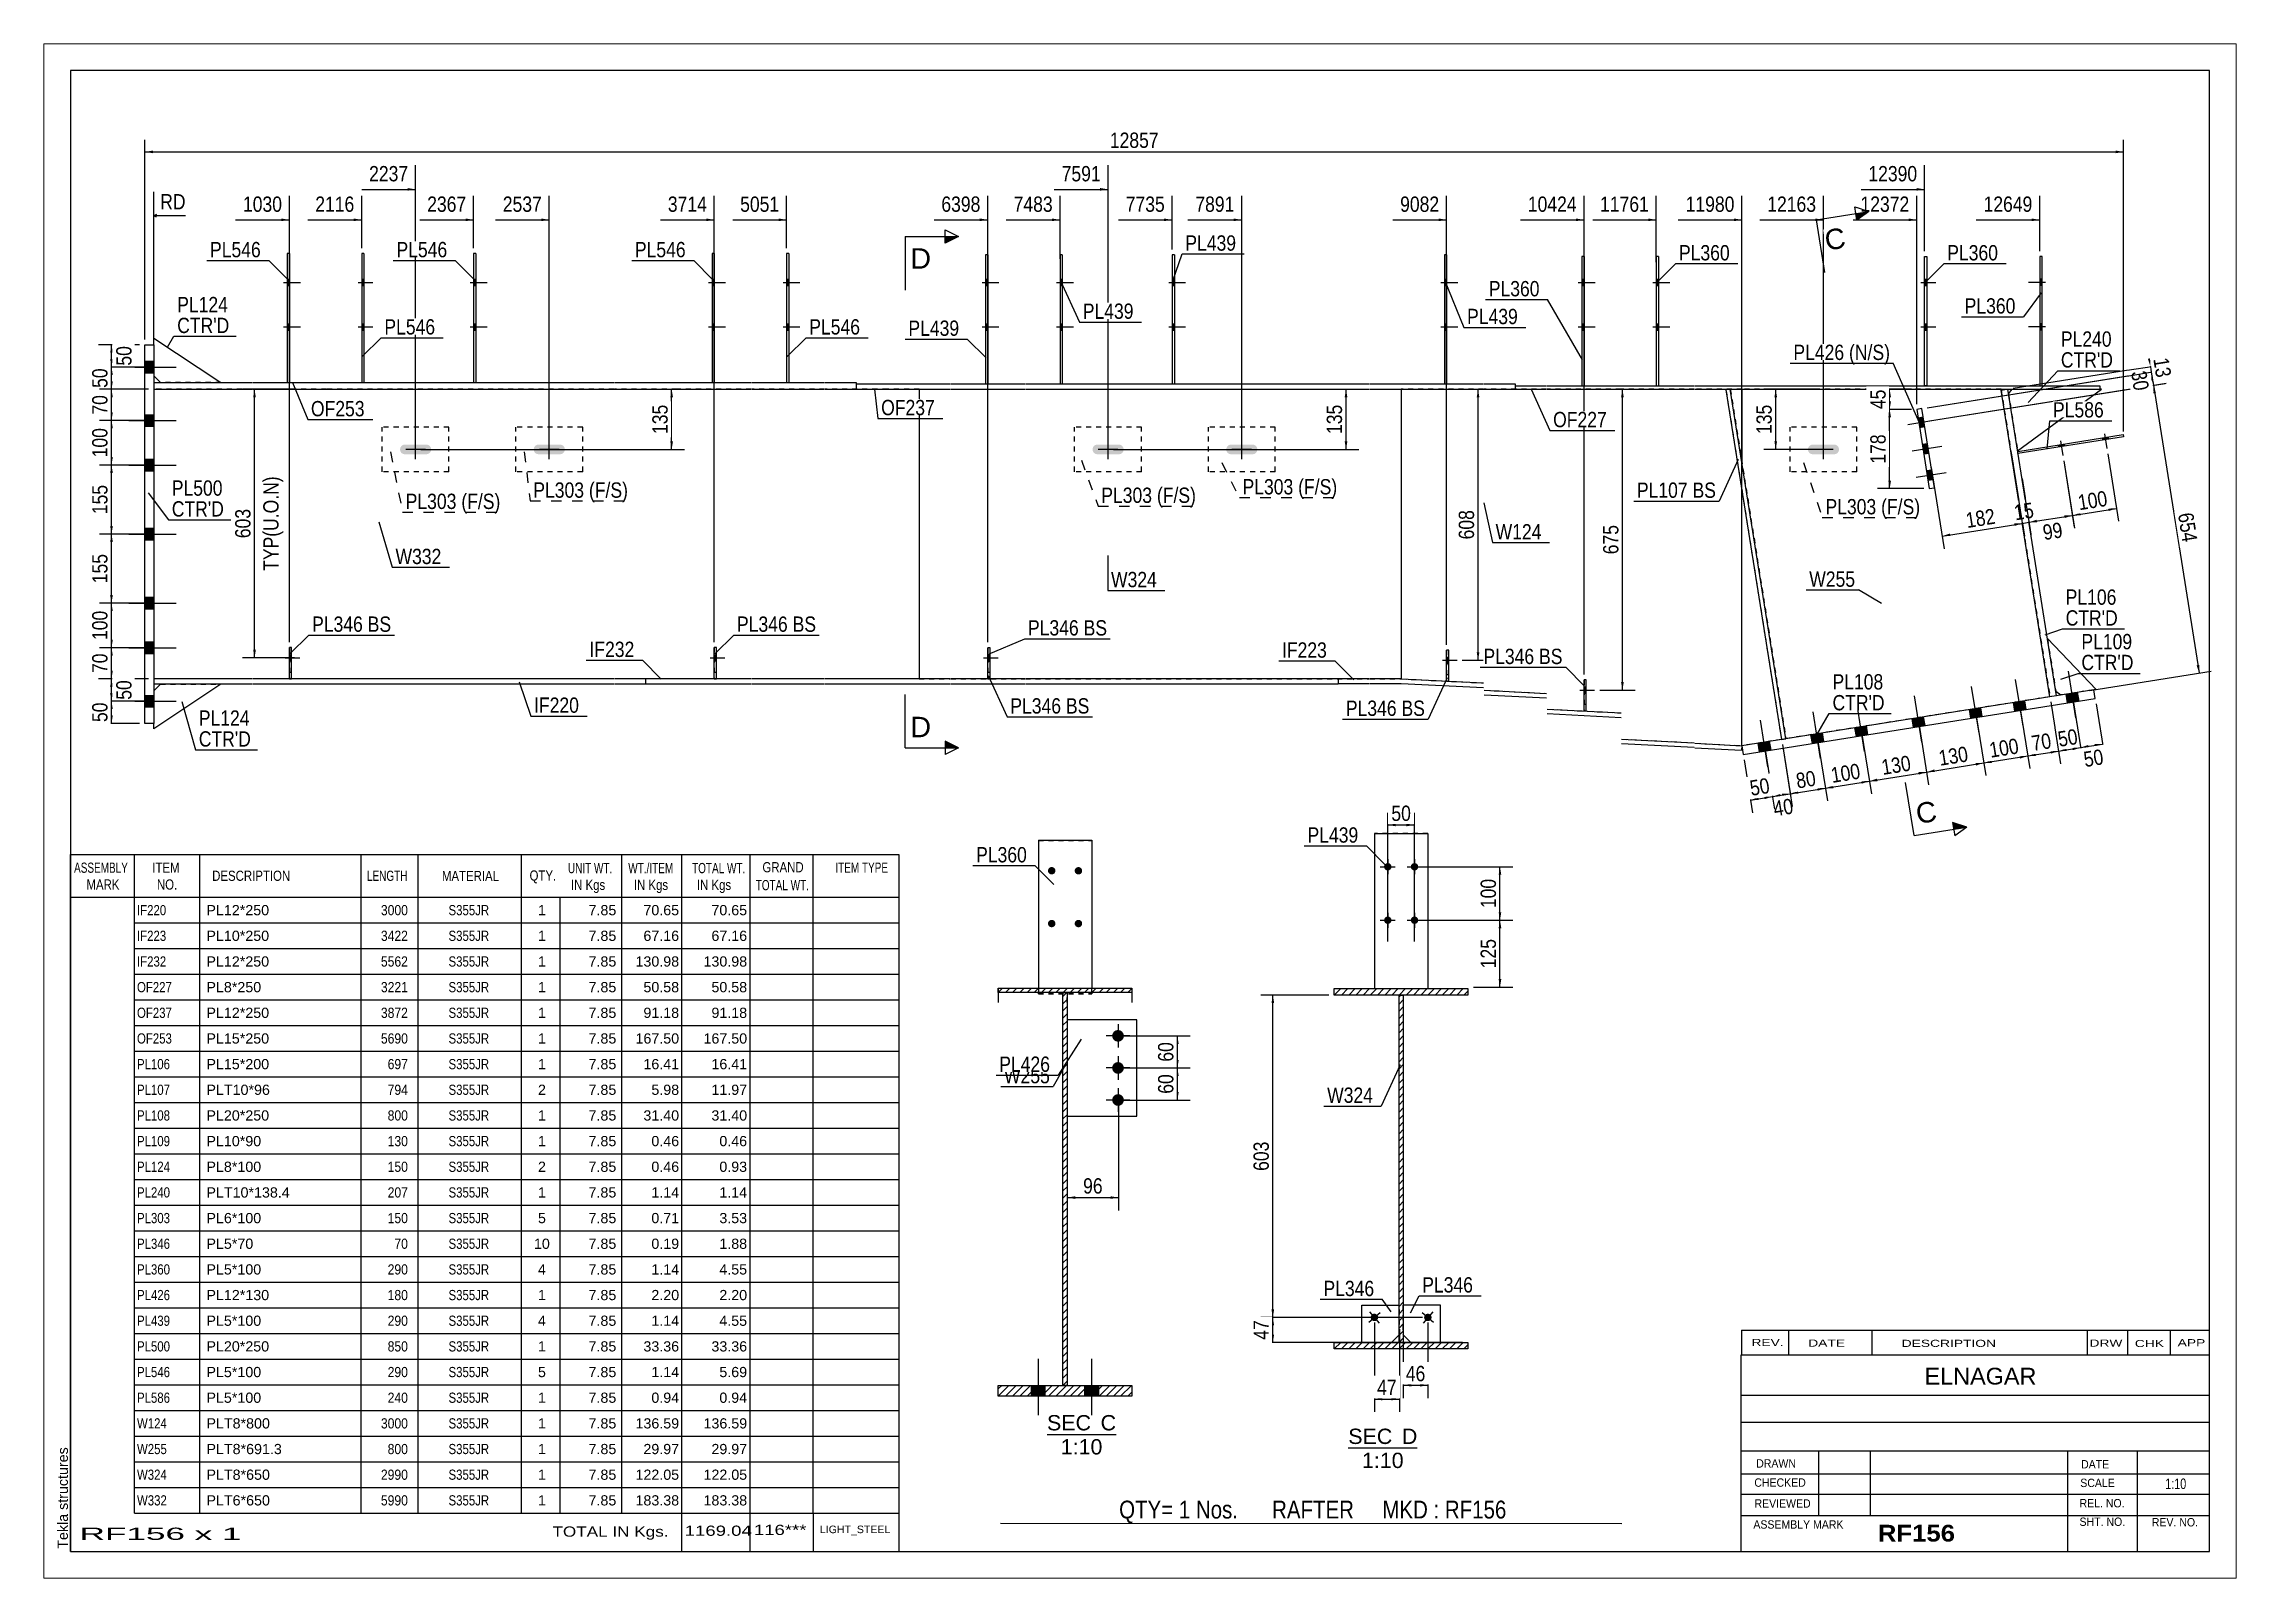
# Paper-space layout 'Layout1' of a CAD drawing. Header units: millimetres. Extents: x 0 to 410, y 0 to 287.
# The model-space entities are those that its viewports show. They can reach past a viewport. Long polylines and large blocks are cut down to what shows.
import ezdxf

# ---------------------------------------------------------------- set-up
doc = ezdxf.new("R2010")
doc.units = ezdxf.units.MM
doc.linetypes.add('DXK_LINE_DOT1', pattern=[1.8814, 0.9407, -0.9407])
doc.linetypes.add('DXK_LINE_DOT2', pattern=[3.9198, 1.9599, -1.9599])
doc.layers.add('Viewport layer', color=7, linetype='Continuous', plot=False)
doc.styles.add('Arial', font='ARIAL.TTF', dxfattribs={"height": 0.2})
doc.styles.add('Arial Bold', font='ARIALBD.TTF', dxfattribs={"height": 0.2})
doc.styles.add('Arial Narrow', font='ARIALN.TTF', dxfattribs={"height": 0.2})

# ---------------------------------------------------------------- blocks, each defined once
blk = doc.blocks.new('Unknown-624476566-1210')
at = {"color": 5, "linetype": 'Continuous'}
for p, q in [((-613.91, 92.95), (-1013.91, 92.95)), ((-1013.91, 92.95), (-1013.91, -184.05)), ((-613.91, -184.05), (-613.91, 92.95)), ((-1013.91, -184.05), (-613.91, -184.05))]:
    blk.add_line(p, q, dxfattribs=at)
at = {"color": 174, "linetype": 'Continuous', "style": 'Arial'}
blk.add_text('Tekla structures', height=1.9102, rotation=90, dxfattribs=at).set_placement((-1014.41, -183.55))
blk = doc.blocks.new('Unknown-624476566-12 - 1257')
at = {"color": 1, "linetype": 'Continuous'}
blk.add_line((-774.96, -164.7), (-762.05, -164.7), dxfattribs=at)
at = {"color": 0, "linetype": 'Continuous'}
blk.add_wipeout([(-766.74, -163.95), (-766.74, -160.95), (-774.96, -160.95), (-774.96, -163.95)], dxfattribs=at)
blk.add_wipeout([(-762.05, -163.95), (-762.05, -160.95), (-764.94, -160.95), (-764.94, -163.95)], dxfattribs=at)
blk.add_wipeout([(-764.62, -168.45), (-764.62, -165.45), (-772.4, -165.45), (-772.4, -168.45)], dxfattribs=at)
at = {"color": 136, "linetype": 'Continuous', "style": 'Arial'}
for s, height, p in [('SEC', 2.865, (-774.96, -163.95)), ('D', 2.87, (-764.94, -163.95)), ('1:10', 2.865, (-772.4, -168.45))]:
    blk.add_text(s, height=height, dxfattribs=at).set_placement(p)
blk = doc.blocks.new('Unknown-624476566-14 - 1557')
at = {"color": 1, "linetype": 'Continuous'}
blk.add_line((-831.3, -162.16), (-818.39, -162.16), dxfattribs=at)
at = {"color": 0, "linetype": 'Continuous'}
blk.add_wipeout([(-823.08, -161.41), (-823.08, -158.41), (-831.3, -158.41), (-831.3, -161.41)], dxfattribs=at)
blk.add_wipeout([(-818.39, -161.41), (-818.39, -158.41), (-821.28, -158.41), (-821.28, -161.41)], dxfattribs=at)
blk.add_wipeout([(-820.95, -165.91), (-820.95, -162.91), (-828.73, -162.91), (-828.73, -165.91)], dxfattribs=at)
at = {"color": 136, "linetype": 'Continuous', "style": 'Arial'}
for s, height, p in [('SEC', 2.865, (-831.3, -161.41)), ('C', 2.87, (-821.28, -161.41)), ('1:10', 2.865, (-828.73, -165.91))]:
    blk.add_text(s, height=height, dxfattribs=at).set_placement(p)
blk = doc.blocks.new('Part-624476566-2159 - 1694')
at = {"color": 2, "linetype": 'Continuous'}
for p, q in [((-938.11, 58.75), (-938.53, 58.75)), ((-938.53, 58.75), (-938.53, 34.58)), ((-938.11, 58.75), (-938.11, 34.58))]:
    blk.add_line(p, q, dxfattribs=at)
at = {"color": 7, "linetype": 'DXK_LINE_DOT1'}
blk.add_line((-938.53, 34.58), (-938.11, 34.58), dxfattribs=at)
blk = doc.blocks.new('Part-624476566-1717 - 1694')
at = {"color": 2, "linetype": 'Continuous'}
for p, q in [((-743.72, 34), (-737.88, 34)), ((-743.72, 34), (-743.72, 33.33)), ((-743.72, 33.33), (-737.88, 33.33)), ((-737.78, 34), (-723.95, 34)), ((-737.78, 33.33), (-723.95, 33.33)), ((-723.85, 34), (-710.27, 34)), ((-723.85, 33.33), (-710.27, 33.33)), ((-710.17, 34), (-634.43, 34)), ((-710.17, 33.33), (-634.43, 33.33)), ((-634.43, 34), (-634.43, 33.33))]:
    blk.add_line(p, q, dxfattribs=at)
blk = doc.blocks.new('Part-624476566-1912 - 1694')
at = {"color": 2, "linetype": 'Continuous'}
for p, q in [((-652.86, 33.17), (-651.82, 33.33)), ((-643.74, -24.17), (-652.86, 33.17)), ((-642.5, -23.98), (-651.62, 33.33))]:
    blk.add_line(p, q, dxfattribs=at)
at = {"color": 7, "linetype": 'DXK_LINE_DOT1'}
for p, q in [((-651.82, 33.33), (-651.62, 33.37)), ((-651.62, 33.37), (-651.62, 33.33)), ((-642.5, -23.98), (-643.74, -24.17))]:
    blk.add_line(p, q, dxfattribs=at)
blk = doc.blocks.new('Part-624476566-1739 - 1694')
at = {"color": 2, "linetype": 'Continuous'}
for p, q in [((-866.99, 34.33), (-861.15, 34.33)), ((-866.99, 34.33), (-866.99, 33.33)), ((-866.99, 33.33), (-861.15, 33.33)), ((-861.05, 34.33), (-849.39, 34.33)), ((-861.05, 33.33), (-849.39, 33.33)), ((-849.29, 34.33), (-835.45, 34.33)), ((-849.29, 33.33), (-835.45, 33.33)), ((-835.35, 34.33), (-782.79, 34.33)), ((-835.35, 33.33), (-782.79, 33.33)), ((-782.69, 34.33), (-771.03, 34.33)), ((-782.69, 33.33), (-771.03, 33.33)), ((-770.93, 34.33), (-749.65, 34.33)), ((-770.93, 33.33), (-749.65, 33.33)), ((-749.55, 34.33), (-743.72, 34.33)), ((-749.55, 33.33), (-743.72, 33.33)), ((-743.72, 34.33), (-743.72, 33.33))]:
    blk.add_line(p, q, dxfattribs=at)
blk = doc.blocks.new('Part-624476566-1744 - 1694')
at = {"color": 2, "linetype": 'Continuous'}
for p, q in [((-998.33, 34.58), (-980, 34.58)), ((-998.33, 34.58), (-998.33, 33.33)), ((-998.33, 33.33), (-980, 33.33)), ((-979.9, 34.58), (-966.07, 34.58)), ((-979.9, 33.33), (-966.07, 33.33)), ((-965.97, 34.58), (-912.3, 34.58)), ((-965.97, 33.33), (-912.3, 33.33)), ((-912.2, 34.58), (-900.54, 34.58)), ((-912.2, 33.33), (-900.54, 33.33)), ((-900.44, 34.58), (-886.6, 34.58)), ((-900.44, 33.33), (-886.6, 33.33)), ((-886.5, 34.58), (-872.92, 34.58)), ((-886.5, 33.33), (-872.92, 33.33)), ((-872.82, 34.58), (-866.99, 34.58)), ((-872.82, 33.33), (-866.99, 33.33)), ((-866.99, 34.58), (-866.99, 33.33))]:
    blk.add_line(p, q, dxfattribs=at)
blk = doc.blocks.new('Part-624476566-2315 - 1694')
at = {"color": 2, "linetype": 'Continuous'}
for p, q in [((-893.52, -20.81), (-893.52, -14.98)), ((-893.1, -14.98), (-893.52, -14.98)), ((-893.1, -20.81), (-893.1, -14.98)), ((-893.52, -20.81), (-893.1, -20.81))]:
    blk.add_line(p, q, dxfattribs=at)
at = {"color": 7, "linetype": 'DXK_LINE_DOT1'}
blk.add_line((-893.52, -19.56), (-893.1, -19.56), dxfattribs=at)
blk = doc.blocks.new('Part-624476566-1837 - 1694')
at = {"color": 2, "linetype": 'Continuous'}
for p, q in [((-771.03, -20.83), (-776.86, -20.83)), ((-776.86, -20.83), (-776.86, -21.67)), ((-776.86, -21.67), (-771.03, -21.67)), ((-765.07, -20.83), (-770.93, -20.83)), ((-770.93, -21.67), (-765.09, -21.67)), ((-765.09, -21.67), (-749.65, -22.44)), ((-765.07, -20.83), (-749.65, -21.6)), ((-749.55, -22.96), (-737.88, -23.55)), ((-749.55, -23.8), (-737.88, -24.38)), ((-737.78, -26.5), (-723.95, -27.2)), ((-737.78, -27.34), (-723.95, -28.03)), ((-723.85, -32.1), (-710.27, -32.78)), ((-723.85, -32.93), (-710.27, -33.61)), ((-710.17, -32.89), (-701.35, -33.33)), ((-710.17, -33.73), (-701.39, -34.17)), ((-701.35, -33.33), (-701.39, -34.17))]:
    blk.add_line(p, q, dxfattribs=at)
blk = doc.blocks.new('Part-624476566-1766 - 1694')
at = {"color": 2, "linetype": 'Continuous'}
for p, q in [((-765.07, 33.33), (-765.07, -20.83)), ((-701.35, 33.33), (-701.35, 19.73)), ((-701.35, -33.33), (-701.35, 14.42))]:
    blk.add_line(p, q, dxfattribs=at)
at = {"color": 7, "linetype": 'DXK_LINE_DOT1'}
for p, q in [((-749.65, 33.33), (-765.07, 33.33)), ((-737.88, 33.33), (-749.55, 33.33)), ((-723.95, 33.33), (-737.78, 33.33)), ((-710.27, 33.33), (-723.85, 33.33)), ((-701.35, 33.33), (-710.17, 33.33)), ((-701.35, 14.42), (-701.35, 33.33)), ((-765.07, -20.83), (-749.65, -21.6)), ((-749.55, -22.96), (-737.88, -23.55)), ((-737.78, -26.5), (-723.95, -27.2)), ((-723.85, -32.1), (-710.27, -32.78)), ((-710.17, -32.89), (-701.35, -33.33))]:
    blk.add_line(p, q, dxfattribs=at)
blk = doc.blocks.new('Part-624476566-1771 - 1694')
at = {"color": 2, "linetype": 'Continuous'}
for p, q in [((-855.22, 33.33), (-855.22, -20.83)), ((-765.07, 33.33), (-765.07, -20.83))]:
    blk.add_line(p, q, dxfattribs=at)
at = {"color": 7, "linetype": 'DXK_LINE_DOT1'}
for p, q in [((-855.22, 33.33), (-849.39, 33.33)), ((-849.29, 33.33), (-835.45, 33.33)), ((-835.35, 33.33), (-782.79, 33.33)), ((-782.69, 33.33), (-771.03, 33.33)), ((-770.93, 33.33), (-765.07, 33.33)), ((-855.22, -20.83), (-849.39, -20.83)), ((-849.29, -20.83), (-835.45, -20.83)), ((-835.35, -20.83), (-782.79, -20.83)), ((-782.69, -20.83), (-771.03, -20.83)), ((-770.93, -20.83), (-765.07, -20.83))]:
    blk.add_line(p, q, dxfattribs=at)
blk = doc.blocks.new('Part-624476566-2355 - 1694')
at = {"color": 2, "linetype": 'Continuous'}
for p, q in [((-842.37, 58.5), (-842.79, 58.5)), ((-842.79, 58.5), (-842.79, 34.33)), ((-842.37, 58.5), (-842.37, 34.33))]:
    blk.add_line(p, q, dxfattribs=at)
at = {"color": 7, "linetype": 'DXK_LINE_DOT1'}
blk.add_line((-842.79, 34.33), (-842.37, 34.33), dxfattribs=at)
blk = doc.blocks.new('Part-624476566-1985 - 1694')
at = {"color": 2, "linetype": 'Continuous'}
for p, q in [((-651.49, 32.51), (-650.78, 33.33)), ((-649.79, 21.81), (-634.12, 33.33)), ((-634.12, 33.33), (-634.43, 33.33))]:
    blk.add_line(p, q, dxfattribs=at)
at = {"color": 7, "linetype": 'DXK_LINE_DOT1'}
for p, q in [((-650.78, 33.33), (-634.43, 33.33)), ((-651.49, 32.51), (-649.79, 21.81))]:
    blk.add_line(p, q, dxfattribs=at)
blk = doc.blocks.new('Part-624476566-1793 - 1694')
at = {"color": 7, "linetype": 'DXK_LINE_DOT1'}
for p, q in [((-980, 33.33), (-998.33, 33.33)), ((-998.33, 33.33), (-998.33, -20.83)), ((-966.07, 33.33), (-979.9, 33.33)), ((-912.3, 33.33), (-965.97, 33.33)), ((-900.54, 33.33), (-912.2, 33.33)), ((-886.6, 33.33), (-900.44, 33.33)), ((-872.92, 33.33), (-886.5, 33.33)), ((-861.15, 33.33), (-872.82, 33.33)), ((-855.22, 33.33), (-861.05, 33.33)), ((-855.22, 33.33), (-855.22, -20.83)), ((-980, -20.83), (-998.33, -20.83)), ((-966.07, -20.83), (-979.9, -20.83)), ((-912.3, -20.83), (-965.97, -20.83)), ((-900.54, -20.83), (-912.2, -20.83)), ((-886.6, -20.83), (-900.44, -20.83)), ((-872.92, -20.83), (-886.5, -20.83)), ((-861.15, -20.83), (-872.82, -20.83)), ((-855.22, -20.83), (-861.05, -20.83))]:
    blk.add_line(p, q, dxfattribs=at)
blk = doc.blocks.new('Part-624476566-2266 - 1694')
at = {"color": 2, "linetype": 'Continuous'}
for p, q in [((-985.83, -21.83), (-998.33, -30.17)), ((-997.08, -21.83), (-998.33, -23.08)), ((-998.33, -30.17), (-998.33, -29.17))]:
    blk.add_line(p, q, dxfattribs=at)
at = {"color": 7, "linetype": 'DXK_LINE_DOT1'}
for p, q in [((-998.33, -23.08), (-998.33, -29.17)), ((-997.08, -21.83), (-985.83, -21.83))]:
    blk.add_line(p, q, dxfattribs=at)
blk = doc.blocks.new('Part-624476566-1815 - 1694')
at = {"color": 2, "linetype": 'Continuous'}
for p, q in [((-900.54, -20.83), (-906.37, -20.83)), ((-906.37, -20.83), (-906.37, -21.83)), ((-900.54, -21.83), (-906.37, -21.83)), ((-886.6, -20.83), (-900.44, -20.83)), ((-886.6, -21.83), (-900.44, -21.83)), ((-872.92, -20.83), (-886.5, -20.83)), ((-872.92, -21.83), (-886.5, -21.83)), ((-861.15, -20.83), (-872.82, -20.83)), ((-861.15, -21.83), (-872.82, -21.83)), ((-849.39, -20.83), (-861.05, -20.83)), ((-849.39, -21.83), (-861.05, -21.83)), ((-835.45, -20.83), (-849.29, -20.83)), ((-835.45, -21.83), (-849.29, -21.83)), ((-782.79, -20.83), (-835.35, -20.83)), ((-782.79, -21.83), (-835.35, -21.83)), ((-776.86, -20.83), (-782.69, -20.83)), ((-776.86, -21.83), (-782.69, -21.83)), ((-776.86, -20.83), (-776.86, -21.83))]:
    blk.add_line(p, q, dxfattribs=at)
blk = doc.blocks.new('Part-624476566-2122 - 1694')
at = {"color": 2, "linetype": 'Continuous'}
for p, q in [((-645.22, 58.17), (-645.63, 58.17)), ((-645.63, 58.17), (-645.63, 34)), ((-645.22, 34), (-645.22, 58.17))]:
    blk.add_line(p, q, dxfattribs=at)
at = {"color": 7, "linetype": 'DXK_LINE_DOT1'}
blk.add_line((-645.63, 34), (-645.22, 34), dxfattribs=at)
blk = doc.blocks.new('Part-624476566-1859 - 1694')
at = {"color": 2, "linetype": 'Continuous'}
for p, q in [((-980, -20.83), (-998.33, -20.83)), ((-998.33, -20.83), (-998.33, -21.83)), ((-980, -21.83), (-998.33, -21.83)), ((-966.07, -20.83), (-979.9, -20.83)), ((-966.07, -21.83), (-979.9, -21.83)), ((-912.3, -20.83), (-965.97, -20.83)), ((-912.3, -21.83), (-965.97, -21.83)), ((-906.37, -20.83), (-912.2, -20.83)), ((-906.37, -21.83), (-912.2, -21.83)), ((-906.37, -20.83), (-906.37, -21.83))]:
    blk.add_line(p, q, dxfattribs=at)
blk = doc.blocks.new('Part-624476566-2127 - 1694')
at = {"color": 2, "linetype": 'Continuous'}
for p, q in [((-716.94, 58.17), (-717.35, 58.17)), ((-717.35, 58.17), (-717.35, 34)), ((-716.94, 58.17), (-716.94, 34))]:
    blk.add_line(p, q, dxfattribs=at)
at = {"color": 7, "linetype": 'DXK_LINE_DOT1'}
blk.add_line((-717.35, 34), (-716.94, 34), dxfattribs=at)
blk = doc.blocks.new('Part-624476566-1934 - 1694')
at = {"color": 2, "linetype": 'Continuous'}
for p, q in [((-703.51, 33.33), (-704.33, 33.2)), ((-704.33, 33.2), (-693.94, -32.16)), ((-693.12, -32.02), (-703.51, 33.33))]:
    blk.add_line(p, q, dxfattribs=at)
at = {"color": 7, "linetype": 'DXK_LINE_DOT1'}
blk.add_line((-693.94, -32.16), (-693.12, -32.02), dxfattribs=at)
blk = doc.blocks.new('Part-624476566-1956 - 1694')
at = {"color": 7, "linetype": 'DXK_LINE_DOT1'}
for p, q in [((-703.51, 33.33), (-704.33, 33.2)), ((-704.33, 33.2), (-693.94, -32.16)), ((-703.51, 33.33), (-693.12, -32.02))]:
    blk.add_line(p, q, dxfattribs=at)
blk = doc.blocks.new('Part-624476566-2232 - 1694')
at = {"color": 2, "linetype": 'Continuous'}
for p, q in [((-1000, 41.67), (-998.33, 41.67)), ((-1000, -29.17), (-1000, 41.67)), ((-998.33, 41.67), (-998.33, -29.17)), ((-998.33, -29.17), (-1000, -29.17))]:
    blk.add_line(p, q, dxfattribs=at)
blk = doc.blocks.new('Part-624476566-2014 - 1694')
at = {"color": 2, "linetype": 'Continuous'}
for p, q in [((-635.51, -22.86), (-701.35, -33.33)), ((-701.09, -34.98), (-635.25, -24.51)), ((-635.25, -24.51), (-635.51, -22.86)), ((-701.35, -33.33), (-701.09, -34.98))]:
    blk.add_line(p, q, dxfattribs=at)
blk = doc.blocks.new('Part-624476566-2043 - 1694')
at = {"color": 2, "linetype": 'Continuous'}
for p, q in [((-635.1, -22.8), (-644.21, -13.28)), ((-642.64, -23.15), (-641.68, -23.85)), ((-635.1, -22.8), (-635.51, -22.86))]:
    blk.add_line(p, q, dxfattribs=at)
at = {"color": 7, "linetype": 'DXK_LINE_DOT1'}
for p, q in [((-644.21, -13.28), (-642.64, -23.15)), ((-635.51, -22.86), (-641.68, -23.85))]:
    blk.add_line(p, q, dxfattribs=at)
blk = doc.blocks.new('Bolt-624476566-2378 - 1694')
at = {"linetype": 'Continuous'}
for points in [[(-893.52, 52.75), (-893.52, 53.91), (-893.94, 53.91), (-893.94, 52.75)], [(-893.52, 52.75), (-893.52, 53.91), (-893.94, 53.91), (-893.94, 52.75)], [(-893.52, 44.41), (-893.52, 45.58), (-893.94, 45.58), (-893.94, 44.41)], [(-893.52, 44.41), (-893.52, 45.58), (-893.94, 45.58), (-893.94, 44.41)]]:
    blk.add_hatch(color=3, dxfattribs=at).paths.add_polyline_path(points)
at = {"color": 3, "linetype": 'Continuous'}
for p, q in [((-894.6, 53.33), (-891.44, 53.33)), ((-894.6, 53.33), (-891.44, 53.33)), ((-893.94, 53.91), (-893.52, 53.91)), ((-893.94, 53.91), (-893.52, 53.91)), ((-893.94, 52.75), (-893.52, 52.75)), ((-893.94, 52.75), (-893.52, 52.75)), ((-893.94, 45.58), (-893.52, 45.58)), ((-893.94, 45.58), (-893.52, 45.58)), ((-894.6, 45), (-891.44, 45)), ((-894.6, 45), (-891.44, 45)), ((-893.94, 44.41), (-893.52, 44.41)), ((-893.94, 44.41), (-893.52, 44.41))]:
    blk.add_line(p, q, dxfattribs=at)
blk = doc.blocks.new('Part-624476566-2065 - 1694')
at = {"color": 7, "linetype": 'DXK_LINE_DOT1'}
for p, q in [((-943.14, 26.25), (-955.64, 26.25)), ((-955.64, 17.92), (-955.64, 26.25)), ((-943.14, 17.92), (-943.14, 26.25)), ((-943.14, 17.92), (-955.64, 17.92))]:
    blk.add_line(p, q, dxfattribs=at)
blk = doc.blocks.new('Part-624476566-2070 - 1694')
at = {"color": 7, "linetype": 'DXK_LINE_DOT1'}
for p, q in [((-813.63, 26.25), (-826.13, 26.25)), ((-826.13, 17.92), (-826.13, 26.25)), ((-813.63, 17.92), (-813.63, 26.25)), ((-813.63, 17.92), (-826.13, 17.92))]:
    blk.add_line(p, q, dxfattribs=at)
blk = doc.blocks.new('Part-624476566-2203 - 1694')
at = {"color": 2, "linetype": 'Continuous'}
for p, q in [((-667.67, 29.72), (-668.65, 29.57)), ((-668.65, 29.57), (-666.3, 14.75)), ((-665.31, 14.91), (-667.67, 29.72)), ((-666.3, 14.75), (-665.31, 14.91))]:
    blk.add_line(p, q, dxfattribs=at)
blk = doc.blocks.new('Part-624476566-2075 - 1694')
at = {"color": 7, "linetype": 'DXK_LINE_DOT1'}
for p, q in [((-918.14, 26.25), (-930.64, 26.25)), ((-930.64, 17.92), (-930.64, 26.25)), ((-918.14, 17.92), (-918.14, 26.25)), ((-918.14, 17.92), (-930.64, 17.92))]:
    blk.add_line(p, q, dxfattribs=at)
blk = doc.blocks.new('Part-624476566-2080 - 1694')
at = {"color": 7, "linetype": 'DXK_LINE_DOT1'}
for p, q in [((-788.63, 26.25), (-801.13, 26.25)), ((-801.13, 17.92), (-801.13, 26.25)), ((-788.63, 17.92), (-788.63, 26.25)), ((-788.63, 17.92), (-801.13, 17.92))]:
    blk.add_line(p, q, dxfattribs=at)
blk = doc.blocks.new('Part-624476566-2149 - 1694')
at = {"color": 2, "linetype": 'Continuous'}
for p, q in [((-807.46, 58.5), (-807.88, 58.5)), ((-807.88, 58.5), (-807.88, 34.33)), ((-807.46, 58.5), (-807.46, 34.33))]:
    blk.add_line(p, q, dxfattribs=at)
at = {"color": 7, "linetype": 'DXK_LINE_DOT1'}
blk.add_line((-807.88, 34.33), (-807.46, 34.33), dxfattribs=at)
blk = doc.blocks.new('Part-624476566-2085 - 1694')
at = {"color": 7, "linetype": 'DXK_LINE_DOT1'}
for p, q in [((-679.84, 26.25), (-692.34, 26.25)), ((-692.34, 17.92), (-692.34, 26.25)), ((-679.84, 17.92), (-679.84, 26.25)), ((-679.84, 17.92), (-692.34, 17.92))]:
    blk.add_line(p, q, dxfattribs=at)
blk = doc.blocks.new('Part-624476566-2107 - 1694')
at = {"color": 2, "linetype": 'Continuous'}
for p, q in [((-730.87, 58.17), (-731.28, 58.17)), ((-731.28, 58.17), (-731.28, 34)), ((-730.87, 58.17), (-730.87, 34))]:
    blk.add_line(p, q, dxfattribs=at)
at = {"color": 7, "linetype": 'DXK_LINE_DOT1'}
blk.add_line((-731.28, 34), (-730.87, 34), dxfattribs=at)
blk = doc.blocks.new('Part-624476566-2112 - 1694')
at = {"color": 2, "linetype": 'Continuous'}
for p, q in [((-893.52, 58.75), (-893.94, 58.75)), ((-893.94, 58.75), (-893.94, 34.58)), ((-893.52, 58.75), (-893.52, 34.58))]:
    blk.add_line(p, q, dxfattribs=at)
at = {"color": 7, "linetype": 'DXK_LINE_DOT1'}
blk.add_line((-893.94, 34.58), (-893.52, 34.58), dxfattribs=at)
blk = doc.blocks.new('Part-624476566-2181 - 1694')
at = {"color": 2, "linetype": 'Continuous'}
for p, q in [((-649.77, 21.72), (-630.02, 24.86)), ((-630.02, 24.86), (-629.95, 24.45)), ((-629.95, 24.45), (-649.71, 21.31))]:
    blk.add_line(p, q, dxfattribs=at)
at = {"color": 7, "linetype": 'DXK_LINE_DOT1'}
blk.add_line((-649.71, 21.31), (-649.77, 21.72), dxfattribs=at)
blk = doc.blocks.new('Part-624476566-2117 - 1694')
at = {"color": 2, "linetype": 'Continuous'}
for p, q in [((-972.98, 58.75), (-973.4, 58.75)), ((-973.4, 58.75), (-973.4, 34.58)), ((-972.98, 58.75), (-972.98, 34.58))]:
    blk.add_line(p, q, dxfattribs=at)
at = {"color": 7, "linetype": 'DXK_LINE_DOT1'}
blk.add_line((-973.4, 34.58), (-972.98, 34.58), dxfattribs=at)
blk = doc.blocks.new('Part-624476566-2154 - 1694')
at = {"color": 2, "linetype": 'Continuous'}
for p, q in [((-879.59, 58.75), (-880, 58.75)), ((-880, 58.75), (-880, 34.58)), ((-879.59, 58.75), (-879.59, 34.58))]:
    blk.add_line(p, q, dxfattribs=at)
at = {"color": 7, "linetype": 'DXK_LINE_DOT1'}
blk.add_line((-880, 34.58), (-879.59, 34.58), dxfattribs=at)
blk = doc.blocks.new('Bolt-624476566-2382 - 1694')
at = {"linetype": 'Continuous'}
for points in [[(-807.46, 52.75), (-807.46, 53.91), (-807.88, 53.91), (-807.88, 52.75)], [(-807.46, 52.75), (-807.46, 53.91), (-807.88, 53.91), (-807.88, 52.75)], [(-807.46, 44.41), (-807.46, 45.58), (-807.88, 45.58), (-807.88, 44.41)], [(-807.46, 44.41), (-807.46, 45.58), (-807.88, 45.58), (-807.88, 44.41)]]:
    blk.add_hatch(color=3, dxfattribs=at).paths.add_polyline_path(points)
at = {"color": 3, "linetype": 'Continuous'}
for p, q in [((-808.54, 53.33), (-805.38, 53.33)), ((-808.54, 53.33), (-805.38, 53.33)), ((-807.88, 53.91), (-807.46, 53.91)), ((-807.88, 53.91), (-807.46, 53.91)), ((-807.88, 52.75), (-807.46, 52.75)), ((-807.88, 52.75), (-807.46, 52.75)), ((-807.88, 45.58), (-807.46, 45.58)), ((-807.88, 45.58), (-807.46, 45.58)), ((-808.54, 45), (-805.38, 45)), ((-808.54, 45), (-805.38, 45)), ((-807.88, 44.41), (-807.46, 44.41)), ((-807.88, 44.41), (-807.46, 44.41))]:
    blk.add_line(p, q, dxfattribs=at)
blk = doc.blocks.new('Part-624476566-2261 - 1694')
at = {"color": 2, "linetype": 'Continuous'}
for p, q in [((-998.33, 41.67), (-998.33, 42.92)), ((-998.33, 42.92), (-985.83, 34.58)), ((-998.33, 35.83), (-997.08, 34.58))]:
    blk.add_line(p, q, dxfattribs=at)
at = {"color": 7, "linetype": 'DXK_LINE_DOT1'}
for p, q in [((-998.33, 41.67), (-998.33, 35.83)), ((-985.83, 34.58), (-997.08, 34.58))]:
    blk.add_line(p, q, dxfattribs=at)
blk = doc.blocks.new('Part-624476566-2288 - 1694')
at = {"color": 2, "linetype": 'Continuous'}
for p, q in [((-972.98, -20.81), (-972.98, -14.98)), ((-972.57, -14.98), (-972.98, -14.98)), ((-972.57, -20.81), (-972.57, -14.98)), ((-972.98, -20.81), (-972.57, -20.81))]:
    blk.add_line(p, q, dxfattribs=at)
at = {"color": 7, "linetype": 'DXK_LINE_DOT1'}
blk.add_line((-972.98, -19.56), (-972.57, -19.56), dxfattribs=at)
blk = doc.blocks.new('Part-624476566-2310 - 1694')
at = {"color": 7, "linetype": 'DXK_LINE_DOT1'}
for p, q in [((-972.98, -14.98), (-972.98, -20.81)), ((-972.57, -14.98), (-972.98, -14.98)), ((-972.57, -20.81), (-972.57, -14.98)), ((-972.98, -20.81), (-972.57, -20.81))]:
    blk.add_line(p, q, dxfattribs=at)
blk = doc.blocks.new('Part-624476566-2320 - 1694')
at = {"color": 7, "linetype": 'DXK_LINE_DOT1'}
for p, q in [((-893.52, -14.98), (-893.52, -20.81)), ((-893.1, -14.98), (-893.52, -14.98)), ((-893.1, -20.81), (-893.1, -14.98)), ((-893.52, -20.81), (-893.1, -20.81))]:
    blk.add_line(p, q, dxfattribs=at)
blk = doc.blocks.new('Part-624476566-2325 - 1694')
at = {"color": 2, "linetype": 'Continuous'}
for p, q in [((-730.87, -26.84), (-730.87, -21)), ((-730.45, -21), (-730.87, -21)), ((-730.45, -26.84), (-730.45, -21)), ((-730.87, -26.84), (-730.45, -26.84))]:
    blk.add_line(p, q, dxfattribs=at)
at = {"color": 7, "linetype": 'DXK_LINE_DOT1'}
blk.add_line((-730.87, -25.59), (-730.45, -25.59), dxfattribs=at)
blk = doc.blocks.new('Part-624476566-2330 - 1694')
at = {"color": 7, "linetype": 'DXK_LINE_DOT1'}
for p, q in [((-730.87, -21), (-730.87, -26.84)), ((-730.45, -21), (-730.87, -21)), ((-730.45, -26.84), (-730.45, -21)), ((-730.87, -26.84), (-730.45, -26.84))]:
    blk.add_line(p, q, dxfattribs=at)
blk = doc.blocks.new('Part-624476566-2335 - 1694')
at = {"color": 2, "linetype": 'Continuous'}
for p, q in [((-667.18, 34), (-667.18, 58.17)), ((-667.18, 58.17), (-666.76, 58.17)), ((-666.76, 58.17), (-666.76, 34))]:
    blk.add_line(p, q, dxfattribs=at)
at = {"color": 7, "linetype": 'DXK_LINE_DOT1'}
blk.add_line((-666.76, 34), (-667.18, 34), dxfattribs=at)
blk = doc.blocks.new('Part-624476566-2340 - 1694')
at = {"color": 2, "linetype": 'Continuous'}
for p, q in [((-756.57, 58.5), (-756.99, 58.5)), ((-756.99, 58.5), (-756.99, 34.33)), ((-756.57, 58.5), (-756.57, 34.33))]:
    blk.add_line(p, q, dxfattribs=at)
at = {"color": 7, "linetype": 'DXK_LINE_DOT1'}
blk.add_line((-756.99, 34.33), (-756.57, 34.33), dxfattribs=at)
blk = doc.blocks.new('Part-624476566-2345 - 1694')
at = {"color": 2, "linetype": 'Continuous'}
for p, q in [((-756.57, -21.26), (-756.57, -15.44)), ((-756.15, -15.44), (-756.57, -15.44)), ((-756.15, -21.27), (-756.15, -15.44)), ((-756.35, -21.27), (-756.15, -21.27))]:
    blk.add_line(p, q, dxfattribs=at)
at = {"color": 7, "linetype": 'DXK_LINE_DOT1'}
for p, q in [((-756.57, -20.02), (-756.15, -20.02)), ((-756.57, -21.27), (-756.57, -21.26)), ((-756.57, -21.27), (-756.35, -21.27))]:
    blk.add_line(p, q, dxfattribs=at)
blk = doc.blocks.new('Part-624476566-2350 - 1694')
at = {"color": 7, "linetype": 'DXK_LINE_DOT1'}
for p, q in [((-756.57, -15.44), (-756.57, -21.26)), ((-756.15, -15.44), (-756.57, -15.44)), ((-756.15, -21.27), (-756.15, -15.44)), ((-756.35, -21.27), (-756.15, -21.27))]:
    blk.add_line(p, q, dxfattribs=at)
blk = doc.blocks.new('Part-624476566-2360 - 1694')
at = {"color": 2, "linetype": 'Continuous'}
for p, q in [((-842.37, -20.83), (-842.37, -15)), ((-841.95, -15), (-842.37, -15)), ((-841.95, -20.83), (-841.95, -15))]:
    blk.add_line(p, q, dxfattribs=at)
at = {"color": 7, "linetype": 'DXK_LINE_DOT1'}
for p, q in [((-842.37, -19.58), (-841.95, -19.58)), ((-842.37, -20.83), (-841.95, -20.83))]:
    blk.add_line(p, q, dxfattribs=at)
blk = doc.blocks.new('Part-624476566-2365 - 1694')
at = {"color": 7, "linetype": 'DXK_LINE_DOT1'}
for p, q in [((-842.37, -15), (-842.37, -20.83)), ((-841.95, -15), (-842.37, -15)), ((-841.95, -20.83), (-841.95, -15))]:
    blk.add_line(p, q, dxfattribs=at)
blk = doc.blocks.new('Part-624476566-2370 - 1694')
at = {"color": 2, "linetype": 'Continuous'}
for p, q in [((-701.35, 33.33), (-701.35, 19.73)), ((-652.86, 33.17), (-652.88, 33.33)), ((-701.35, -33.33), (-701.35, 14.42))]:
    blk.add_line(p, q, dxfattribs=at)
at = {"color": 7, "linetype": 'DXK_LINE_DOT1'}
for p, q in [((-652.88, 33.33), (-701.35, 33.33)), ((-652.86, 33.17), (-643.74, -24.17)), ((-643.74, -24.17), (-693.12, -32.02)), ((-693.94, -32.16), (-701.35, -33.33))]:
    blk.add_line(p, q, dxfattribs=at)
blk = doc.blocks.new('Bolt-624476566-2371 - 1694')
at = {"linetype": 'Continuous'}
blk.add_hatch(color=3, dxfattribs=at).paths.add_polyline_path([(-822.72, 22.43), (-822.79, 22.08), (-822.72, 21.73), (-822.52, 21.43), (-822.23, 21.24), (-821.88, 21.17), (-817.88, 21.17), (-817.52, 21.24), (-817.23, 21.43), (-817.03, 21.73), (-816.96, 22.08), (-817.03, 22.43), (-817.23, 22.73), (-817.52, 22.93), (-817.88, 23), (-821.88, 23), (-822.23, 22.93), (-822.52, 22.73)])
at = {"color": 3, "linetype": 'Continuous'}
for p, q in [((-818.04, 22.08), (-821.71, 22.08)), ((-819.88, 20.25), (-819.88, 23.92))]:
    blk.add_line(p, q, dxfattribs=at)
blk = doc.blocks.new('Bolt-624476566-2372 - 1694')
at = {"linetype": 'Continuous'}
blk.add_hatch(color=3, dxfattribs=at).paths.add_polyline_path([(-797.72, 22.43), (-797.79, 22.08), (-797.72, 21.73), (-797.52, 21.43), (-797.23, 21.24), (-796.88, 21.17), (-792.88, 21.17), (-792.52, 21.24), (-792.23, 21.43), (-792.03, 21.73), (-791.96, 22.08), (-792.03, 22.43), (-792.23, 22.73), (-792.52, 22.93), (-792.88, 23), (-796.88, 23), (-797.23, 22.93), (-797.52, 22.73)])
at = {"color": 3, "linetype": 'Continuous'}
for p, q in [((-793.04, 22.08), (-796.71, 22.08)), ((-794.88, 20.25), (-794.88, 23.92))]:
    blk.add_line(p, q, dxfattribs=at)
blk = doc.blocks.new('Bolt-624476566-2373 - 1694')
at = {"linetype": 'Continuous'}
blk.add_hatch(color=3, dxfattribs=at).paths.add_polyline_path([(-952.23, 22.43), (-952.3, 22.08), (-952.23, 21.73), (-952.04, 21.43), (-951.74, 21.24), (-951.39, 21.17), (-947.39, 21.17), (-947.04, 21.24), (-946.74, 21.43), (-946.54, 21.73), (-946.47, 22.08), (-946.54, 22.43), (-946.74, 22.73), (-947.04, 22.93), (-947.39, 23), (-951.39, 23), (-951.74, 22.93), (-952.04, 22.73)])
at = {"color": 3, "linetype": 'Continuous'}
for p, q in [((-947.55, 22.08), (-951.22, 22.08)), ((-949.39, 20.25), (-949.39, 23.92))]:
    blk.add_line(p, q, dxfattribs=at)
blk = doc.blocks.new('Bolt-624476566-2374 - 1694')
at = {"linetype": 'Continuous'}
blk.add_hatch(color=3, dxfattribs=at).paths.add_polyline_path([(-927.23, 22.43), (-927.3, 22.08), (-927.23, 21.73), (-927.04, 21.43), (-926.74, 21.24), (-926.39, 21.17), (-922.39, 21.17), (-922.04, 21.24), (-921.74, 21.43), (-921.54, 21.73), (-921.47, 22.08), (-921.54, 22.43), (-921.74, 22.73), (-922.04, 22.93), (-922.39, 23), (-926.39, 23), (-926.74, 22.93), (-927.04, 22.73)])
at = {"color": 3, "linetype": 'Continuous'}
for p, q in [((-922.55, 22.08), (-926.22, 22.08)), ((-924.39, 20.25), (-924.39, 23.92))]:
    blk.add_line(p, q, dxfattribs=at)
blk = doc.blocks.new('Bolt-624476566-2375 - 1694')
at = {"linetype": 'Continuous'}
for points in [[(-638.55, -23.35), (-640.69, -23.69), (-640.43, -25.33), (-638.29, -24.99)], [(-638.55, -23.35), (-640.69, -23.69), (-640.43, -25.33), (-638.29, -24.99)], [(-667.36, -27.93), (-669.5, -28.27), (-669.24, -29.91), (-667.1, -29.57)], [(-667.36, -27.93), (-669.5, -28.27), (-669.24, -29.91), (-667.1, -29.57)], [(-656.66, -26.23), (-658.8, -26.57), (-658.54, -28.21), (-656.4, -27.87)], [(-656.66, -26.23), (-658.8, -26.57), (-658.54, -28.21), (-656.4, -27.87)], [(-648.43, -24.92), (-650.57, -25.26), (-650.31, -26.9), (-648.17, -26.56)], [(-648.43, -24.92), (-650.57, -25.26), (-650.31, -26.9), (-648.17, -26.56)], [(-696.16, -32.51), (-698.3, -32.85), (-698.04, -34.5), (-695.9, -34.15)], [(-696.16, -32.51), (-698.3, -32.85), (-698.04, -34.5), (-695.9, -34.15)], [(-686.29, -30.94), (-688.43, -31.28), (-688.17, -32.92), (-686.03, -32.58)], [(-686.29, -30.94), (-688.43, -31.28), (-688.17, -32.92), (-686.03, -32.58)], [(-678.06, -29.63), (-680.2, -29.97), (-679.94, -31.62), (-677.8, -31.28)], [(-678.06, -29.63), (-680.2, -29.97), (-679.94, -31.62), (-677.8, -31.28)]]:
    blk.add_hatch(color=3, dxfattribs=at).paths.add_polyline_path(points)
at = {"color": 3, "linetype": 'Continuous'}
for p, q in [((-638.89, -28.12), (-640.28, -19.4)), ((-638.89, -28.12), (-640.28, -19.4)), ((-667.7, -32.7), (-669.08, -23.98)), ((-667.7, -32.7), (-669.08, -23.98)), ((-657, -31), (-658.38, -22.28)), ((-657, -31), (-658.38, -22.28)), ((-648.77, -29.69), (-650.15, -20.97)), ((-648.77, -29.69), (-650.15, -20.97)), ((-640.43, -25.33), (-640.69, -23.69)), ((-640.43, -25.33), (-640.69, -23.69)), ((-638.29, -24.99), (-638.55, -23.35)), ((-638.29, -24.99), (-638.55, -23.35)), ((-696.5, -37.28), (-697.89, -28.56)), ((-696.5, -37.28), (-697.89, -28.56)), ((-686.63, -35.71), (-688.01, -26.99)), ((-686.63, -35.71), (-688.01, -26.99)), ((-678.4, -34.4), (-679.78, -25.68)), ((-678.4, -34.4), (-679.78, -25.68)), ((-669.24, -29.91), (-669.5, -28.27)), ((-669.24, -29.91), (-669.5, -28.27)), ((-667.1, -29.57), (-667.36, -27.93)), ((-667.1, -29.57), (-667.36, -27.93)), ((-658.54, -28.21), (-658.8, -26.57)), ((-658.54, -28.21), (-658.8, -26.57)), ((-656.4, -27.87), (-656.66, -26.23)), ((-656.4, -27.87), (-656.66, -26.23)), ((-650.31, -26.9), (-650.57, -25.26)), ((-650.31, -26.9), (-650.57, -25.26)), ((-648.17, -26.56), (-648.43, -24.92)), ((-648.17, -26.56), (-648.43, -24.92)), ((-695.9, -34.15), (-696.16, -32.51)), ((-695.9, -34.15), (-696.16, -32.51)), ((-688.17, -32.92), (-688.43, -31.28)), ((-688.17, -32.92), (-688.43, -31.28)), ((-686.03, -32.58), (-686.29, -30.94)), ((-686.03, -32.58), (-686.29, -30.94)), ((-679.94, -31.62), (-680.2, -29.97)), ((-679.94, -31.62), (-680.2, -29.97)), ((-677.8, -31.28), (-678.06, -29.63)), ((-677.8, -31.28), (-678.06, -29.63)), ((-698.04, -34.5), (-698.3, -32.85)), ((-698.04, -34.5), (-698.3, -32.85))]:
    blk.add_line(p, q, dxfattribs=at)
blk = doc.blocks.new('Bolt-624476566-2376 - 1694')
at = {"linetype": 'Continuous'}
blk.add_hatch(color=3, dxfattribs=at).paths.add_polyline_path([(-688.93, 22.43), (-689, 22.08), (-688.93, 21.73), (-688.73, 21.43), (-688.44, 21.24), (-688.09, 21.17), (-684.09, 21.17), (-683.74, 21.24), (-683.44, 21.43), (-683.24, 21.73), (-683.17, 22.08), (-683.24, 22.43), (-683.44, 22.73), (-683.74, 22.93), (-684.09, 23), (-688.09, 23), (-688.44, 22.93), (-688.73, 22.73)])
at = {"color": 3, "linetype": 'Continuous'}
for p, q in [((-684.25, 22.08), (-687.92, 22.08)), ((-686.09, 20.25), (-686.09, 23.92))]:
    blk.add_line(p, q, dxfattribs=at)
blk = doc.blocks.new('Bolt-624476566-2377 - 1694')
at = {"linetype": 'Continuous'}
for points in [[(-730.87, 52.75), (-730.87, 53.91), (-731.28, 53.91), (-731.28, 52.75)], [(-730.87, 52.75), (-730.87, 53.91), (-731.28, 53.91), (-731.28, 52.75)], [(-730.87, 44.41), (-730.87, 45.58), (-731.28, 45.58), (-731.28, 44.41)], [(-730.87, 44.41), (-730.87, 45.58), (-731.28, 45.58), (-731.28, 44.41)]]:
    blk.add_hatch(color=3, dxfattribs=at).paths.add_polyline_path(points)
at = {"color": 3, "linetype": 'Continuous'}
for p, q in [((-731.95, 53.33), (-728.78, 53.33)), ((-731.95, 53.33), (-728.78, 53.33)), ((-731.28, 53.91), (-730.87, 53.91)), ((-731.28, 53.91), (-730.87, 53.91)), ((-731.28, 52.75), (-730.87, 52.75)), ((-731.28, 52.75), (-730.87, 52.75)), ((-731.28, 45.58), (-730.87, 45.58)), ((-731.28, 45.58), (-730.87, 45.58)), ((-731.95, 45), (-728.78, 45)), ((-731.95, 45), (-728.78, 45)), ((-731.28, 44.41), (-730.87, 44.41)), ((-731.28, 44.41), (-730.87, 44.41))]:
    blk.add_line(p, q, dxfattribs=at)
blk = doc.blocks.new('Bolt-624476566-2379 - 1694')
at = {"linetype": 'Continuous'}
for points in [[(-972.98, 52.75), (-972.98, 53.91), (-973.4, 53.91), (-973.4, 52.75)], [(-972.98, 52.75), (-972.98, 53.91), (-973.4, 53.91), (-973.4, 52.75)], [(-972.98, 44.41), (-972.98, 45.58), (-973.4, 45.58), (-973.4, 44.41)], [(-972.98, 44.41), (-972.98, 45.58), (-973.4, 45.58), (-973.4, 44.41)]]:
    blk.add_hatch(color=3, dxfattribs=at).paths.add_polyline_path(points)
at = {"color": 3, "linetype": 'Continuous'}
for p, q in [((-974.07, 53.33), (-970.9, 53.33)), ((-974.07, 53.33), (-970.9, 53.33)), ((-973.4, 53.91), (-972.98, 53.91)), ((-973.4, 53.91), (-972.98, 53.91)), ((-973.4, 52.75), (-972.98, 52.75)), ((-973.4, 52.75), (-972.98, 52.75)), ((-973.4, 45.58), (-972.98, 45.58)), ((-973.4, 45.58), (-972.98, 45.58)), ((-974.07, 45), (-970.9, 45)), ((-974.07, 45), (-970.9, 45)), ((-973.4, 44.41), (-972.98, 44.41)), ((-973.4, 44.41), (-972.98, 44.41))]:
    blk.add_line(p, q, dxfattribs=at)
blk = doc.blocks.new('Bolt-624476566-2381 - 1694')
at = {"linetype": 'Continuous'}
for points in [[(-716.94, 52.75), (-716.94, 53.91), (-717.35, 53.91), (-717.35, 52.75)], [(-716.94, 52.75), (-716.94, 53.91), (-717.35, 53.91), (-717.35, 52.75)], [(-716.94, 44.41), (-716.94, 45.58), (-717.35, 45.58), (-717.35, 44.41)], [(-716.94, 44.41), (-716.94, 45.58), (-717.35, 45.58), (-717.35, 44.41)]]:
    blk.add_hatch(color=3, dxfattribs=at).paths.add_polyline_path(points)
at = {"color": 3, "linetype": 'Continuous'}
for p, q in [((-718.02, 53.33), (-714.85, 53.33)), ((-718.02, 53.33), (-714.85, 53.33)), ((-717.35, 53.91), (-716.94, 53.91)), ((-717.35, 53.91), (-716.94, 53.91)), ((-717.35, 52.75), (-716.94, 52.75)), ((-717.35, 52.75), (-716.94, 52.75)), ((-717.35, 45.58), (-716.94, 45.58)), ((-717.35, 45.58), (-716.94, 45.58)), ((-718.02, 45), (-714.85, 45)), ((-718.02, 45), (-714.85, 45)), ((-717.35, 44.41), (-716.94, 44.41)), ((-717.35, 44.41), (-716.94, 44.41))]:
    blk.add_line(p, q, dxfattribs=at)
blk = doc.blocks.new('Bolt-624476566-2383 - 1694')
at = {"linetype": 'Continuous'}
for points in [[(-879.59, 52.75), (-879.59, 53.91), (-880, 53.91), (-880, 52.75)], [(-879.59, 52.75), (-879.59, 53.91), (-880, 53.91), (-880, 52.75)], [(-879.59, 44.41), (-879.59, 45.58), (-880, 45.58), (-880, 44.41)], [(-879.59, 44.41), (-879.59, 45.58), (-880, 45.58), (-880, 44.41)]]:
    blk.add_hatch(color=3, dxfattribs=at).paths.add_polyline_path(points)
at = {"color": 3, "linetype": 'Continuous'}
for p, q in [((-880.67, 53.33), (-877.5, 53.33)), ((-880.67, 53.33), (-877.5, 53.33)), ((-880, 53.91), (-879.59, 53.91)), ((-880, 53.91), (-879.59, 53.91)), ((-880, 52.75), (-879.59, 52.75)), ((-880, 52.75), (-879.59, 52.75)), ((-880, 45.58), (-879.59, 45.58)), ((-880, 45.58), (-879.59, 45.58)), ((-880.67, 45), (-877.5, 45)), ((-880.67, 45), (-877.5, 45)), ((-880, 44.41), (-879.59, 44.41)), ((-880, 44.41), (-879.59, 44.41))]:
    blk.add_line(p, q, dxfattribs=at)
blk = doc.blocks.new('Bolt-624476566-2384 - 1694')
at = {"linetype": 'Continuous'}
for points in [[(-938.11, 52.75), (-938.11, 53.91), (-938.53, 53.91), (-938.53, 52.75)], [(-938.11, 52.75), (-938.11, 53.91), (-938.53, 53.91), (-938.53, 52.75)], [(-938.11, 44.41), (-938.11, 45.58), (-938.53, 45.58), (-938.53, 44.41)], [(-938.11, 44.41), (-938.11, 45.58), (-938.53, 45.58), (-938.53, 44.41)]]:
    blk.add_hatch(color=3, dxfattribs=at).paths.add_polyline_path(points)
at = {"color": 3, "linetype": 'Continuous'}
for p, q in [((-939.2, 53.33), (-936.03, 53.33)), ((-939.2, 53.33), (-936.03, 53.33)), ((-938.53, 53.91), (-938.11, 53.91)), ((-938.53, 53.91), (-938.11, 53.91)), ((-938.53, 52.75), (-938.11, 52.75)), ((-938.53, 52.75), (-938.11, 52.75)), ((-938.53, 45.58), (-938.11, 45.58)), ((-938.53, 45.58), (-938.11, 45.58)), ((-939.2, 45), (-936.03, 45)), ((-939.2, 45), (-936.03, 45)), ((-938.53, 44.41), (-938.11, 44.41)), ((-938.53, 44.41), (-938.11, 44.41))]:
    blk.add_line(p, q, dxfattribs=at)
blk = doc.blocks.new('Bolt-624476566-2385 - 1694')
at = {"linetype": 'Continuous'}
for points in [[(-642.15, 22.51), (-641, 22.7), (-641.07, 23.11), (-642.22, 22.92)], [(-642.15, 22.51), (-641, 22.7), (-641.07, 23.11), (-642.22, 22.92)], [(-633.92, 23.82), (-632.77, 24), (-632.84, 24.42), (-633.99, 24.23)], [(-633.92, 23.82), (-632.77, 24), (-632.84, 24.42), (-633.99, 24.23)]]:
    blk.add_hatch(color=3, dxfattribs=at).paths.add_polyline_path(points)
at = {"color": 3, "linetype": 'Continuous'}
for p, q in [((-633.52, 24.98), (-633.09, 22.27)), ((-633.52, 24.98), (-633.09, 22.27)), ((-642.22, 22.92), (-642.15, 22.51)), ((-642.22, 22.92), (-642.15, 22.51)), ((-641.75, 23.67), (-641.32, 20.96)), ((-641.75, 23.67), (-641.32, 20.96)), ((-641.07, 23.11), (-641, 22.7)), ((-641.07, 23.11), (-641, 22.7)), ((-633.99, 24.23), (-633.92, 23.82)), ((-633.99, 24.23), (-633.92, 23.82)), ((-632.84, 24.42), (-632.77, 24)), ((-632.84, 24.42), (-632.77, 24))]:
    blk.add_line(p, q, dxfattribs=at)
blk = doc.blocks.new('Bolt-624476566-2386 - 1694')
at = {"linetype": 'Continuous'}
for points in [[(-668.41, 28), (-668.12, 26.19), (-667.13, 26.35), (-667.42, 28.16)], [(-667.62, 23.07), (-667.33, 21.26), (-666.35, 21.41), (-666.63, 23.22)], [(-666.84, 18.13), (-666.55, 16.32), (-665.56, 16.47), (-665.85, 18.29)]]:
    blk.add_hatch(color=3, dxfattribs=at).paths.add_polyline_path(points)
at = {"color": 3, "linetype": 'Continuous'}
for p, q in [((-670.32, 26.77), (-664.72, 27.66)), ((-668.41, 28), (-667.42, 28.16)), ((-668.12, 26.19), (-667.13, 26.35)), ((-669.53, 21.83), (-663.94, 22.72)), ((-667.62, 23.07), (-666.63, 23.22)), ((-667.33, 21.26), (-666.35, 21.41)), ((-668.75, 16.9), (-663.15, 17.79)), ((-666.84, 18.13), (-665.85, 18.29)), ((-666.55, 16.32), (-665.56, 16.47))]:
    blk.add_line(p, q, dxfattribs=at)
blk = doc.blocks.new('Bolt-624476566-2387 - 1694')
at = {"linetype": 'Continuous'}
for points in [[(-1000, 38.58), (-1000, 36.42), (-998.33, 36.42), (-998.33, 38.58)], [(-1000, 38.58), (-1000, 36.42), (-998.33, 36.42), (-998.33, 38.58)], [(-1000, 28.58), (-1000, 26.42), (-998.33, 26.42), (-998.33, 28.58)], [(-1000, 28.58), (-1000, 26.42), (-998.33, 26.42), (-998.33, 28.58)], [(-1000, 20.25), (-1000, 18.08), (-998.33, 18.08), (-998.33, 20.25)], [(-1000, 20.25), (-1000, 18.08), (-998.33, 18.08), (-998.33, 20.25)], [(-1000, 7.33), (-1000, 5.17), (-998.33, 5.17), (-998.33, 7.33)], [(-1000, 7.33), (-1000, 5.17), (-998.33, 5.17), (-998.33, 7.33)], [(-1000, -5.58), (-1000, -7.75), (-998.33, -7.75), (-998.33, -5.58)], [(-1000, -5.58), (-1000, -7.75), (-998.33, -7.75), (-998.33, -5.58)], [(-1000, -13.92), (-1000, -16.08), (-998.33, -16.08), (-998.33, -13.92)], [(-1000, -13.92), (-1000, -16.08), (-998.33, -16.08), (-998.33, -13.92)], [(-1000, -23.92), (-1000, -26.08), (-998.33, -26.08), (-998.33, -23.92)], [(-1000, -23.92), (-1000, -26.08), (-998.33, -26.08), (-998.33, -23.92)]]:
    blk.add_hatch(color=3, dxfattribs=at).paths.add_polyline_path(points)
at = {"color": 3, "linetype": 'Continuous'}
for p, q in [((-1002.99, 37.5), (-994.17, 37.5)), ((-1002.99, 37.5), (-994.17, 37.5)), ((-1000, 38.58), (-998.33, 38.58)), ((-1000, 38.58), (-998.33, 38.58)), ((-1000, 36.42), (-998.33, 36.42)), ((-1000, 36.42), (-998.33, 36.42)), ((-1002.99, 27.5), (-994.17, 27.5)), ((-1002.99, 27.5), (-994.17, 27.5)), ((-1000, 28.58), (-998.33, 28.58)), ((-1000, 28.58), (-998.33, 28.58)), ((-1000, 26.42), (-998.33, 26.42)), ((-1000, 26.42), (-998.33, 26.42)), ((-1002.99, 19.17), (-994.17, 19.17)), ((-1002.99, 19.17), (-994.17, 19.17)), ((-1000, 20.25), (-998.33, 20.25)), ((-1000, 20.25), (-998.33, 20.25)), ((-1000, 18.08), (-998.33, 18.08)), ((-1000, 18.08), (-998.33, 18.08)), ((-1002.99, 6.25), (-994.17, 6.25)), ((-1002.99, 6.25), (-994.17, 6.25)), ((-1000, 7.33), (-998.33, 7.33)), ((-1000, 7.33), (-998.33, 7.33)), ((-1000, 5.17), (-998.33, 5.17)), ((-1000, 5.17), (-998.33, 5.17)), ((-1002.99, -6.67), (-994.17, -6.67)), ((-1002.99, -6.67), (-994.17, -6.67)), ((-1000, -5.58), (-998.33, -5.58)), ((-1000, -5.58), (-998.33, -5.58)), ((-1000, -7.75), (-998.33, -7.75)), ((-1000, -7.75), (-998.33, -7.75)), ((-1002.99, -15), (-994.17, -15)), ((-1002.99, -15), (-994.17, -15)), ((-1000, -13.92), (-998.33, -13.92)), ((-1000, -13.92), (-998.33, -13.92)), ((-1000, -16.08), (-998.33, -16.08)), ((-1000, -16.08), (-998.33, -16.08)), ((-1000, -23.92), (-998.33, -23.92)), ((-1000, -23.92), (-998.33, -23.92)), ((-1002.99, -25), (-994.17, -25)), ((-1002.99, -25), (-994.17, -25)), ((-1000, -26.08), (-998.33, -26.08)), ((-1000, -26.08), (-998.33, -26.08))]:
    blk.add_line(p, q, dxfattribs=at)
blk = doc.blocks.new('Bolt-624476566-2388 - 1694')
at = {"linetype": 'Continuous'}
blk.add_hatch(color=3, dxfattribs=at).paths.add_polyline_path([(-972.57, -17.48), (-972.57, -16.31), (-972.98, -16.31), (-972.98, -17.48)])
at = {"color": 3, "linetype": 'Continuous'}
for p, q in [((-972.98, -16.31), (-972.57, -16.31)), ((-973.78, -16.89), (-971.03, -16.89)), ((-972.98, -17.48), (-972.57, -17.48))]:
    blk.add_line(p, q, dxfattribs=at)
blk = doc.blocks.new('Bolt-624476566-2389 - 1694')
at = {"color": 3, "linetype": 'DXK_LINE_DOT2'}
for p, q in [((-972.98, -16.31), (-972.57, -16.31)), ((-973.78, -16.89), (-971.03, -16.89)), ((-972.98, -17.48), (-972.57, -17.48))]:
    blk.add_line(p, q, dxfattribs=at)
blk = doc.blocks.new('Bolt-624476566-2390 - 1694')
at = {"linetype": 'Continuous'}
blk.add_hatch(color=3, dxfattribs=at).paths.add_polyline_path([(-893.1, -17.48), (-893.1, -16.31), (-893.52, -16.31), (-893.52, -17.48)])
at = {"color": 3, "linetype": 'Continuous'}
for p, q in [((-893.52, -16.31), (-893.1, -16.31)), ((-894.31, -16.89), (-891.56, -16.89)), ((-893.52, -17.48), (-893.1, -17.48))]:
    blk.add_line(p, q, dxfattribs=at)
blk = doc.blocks.new('Bolt-624476566-2391 - 1694')
at = {"color": 3, "linetype": 'DXK_LINE_DOT2'}
for p, q in [((-893.52, -16.31), (-893.1, -16.31)), ((-894.31, -16.89), (-891.56, -16.89)), ((-893.52, -17.48), (-893.1, -17.48))]:
    blk.add_line(p, q, dxfattribs=at)
blk = doc.blocks.new('Bolt-624476566-2392 - 1694')
at = {"linetype": 'Continuous'}
blk.add_hatch(color=3, dxfattribs=at).paths.add_polyline_path([(-730.45, -23.5), (-730.45, -22.34), (-730.87, -22.34), (-730.87, -23.5)])
at = {"color": 3, "linetype": 'Continuous'}
for p, q in [((-731.66, -22.92), (-728.91, -22.92)), ((-730.87, -22.34), (-730.45, -22.34)), ((-730.87, -23.5), (-730.45, -23.5))]:
    blk.add_line(p, q, dxfattribs=at)
blk = doc.blocks.new('Bolt-624476566-2393 - 1694')
at = {"color": 3, "linetype": 'DXK_LINE_DOT2'}
for p, q in [((-731.66, -22.92), (-728.91, -22.92)), ((-730.87, -22.34), (-730.45, -22.34)), ((-730.87, -23.5), (-730.45, -23.5))]:
    blk.add_line(p, q, dxfattribs=at)
blk = doc.blocks.new('Bolt-624476566-2394 - 1694')
at = {"linetype": 'Continuous'}
for points in [[(-666.76, 52.75), (-666.76, 53.91), (-667.18, 53.91), (-667.18, 52.75)], [(-666.76, 52.75), (-666.76, 53.91), (-667.18, 53.91), (-667.18, 52.75)], [(-666.76, 44.41), (-666.76, 45.58), (-667.18, 45.58), (-667.18, 44.41)], [(-666.76, 44.41), (-666.76, 45.58), (-667.18, 45.58), (-667.18, 44.41)]]:
    blk.add_hatch(color=3, dxfattribs=at).paths.add_polyline_path(points)
at = {"color": 3, "linetype": 'Continuous'}
for p, q in [((-667.85, 53.33), (-665.1, 53.33)), ((-667.85, 53.33), (-665.1, 53.33)), ((-667.18, 53.91), (-666.76, 53.91)), ((-667.18, 53.91), (-666.76, 53.91)), ((-667.18, 52.75), (-666.76, 52.75)), ((-667.18, 52.75), (-666.76, 52.75)), ((-667.18, 45.58), (-666.76, 45.58)), ((-667.18, 45.58), (-666.76, 45.58)), ((-667.85, 45), (-665.1, 45)), ((-667.85, 45), (-665.1, 45)), ((-667.18, 44.41), (-666.76, 44.41)), ((-667.18, 44.41), (-666.76, 44.41))]:
    blk.add_line(p, q, dxfattribs=at)
blk = doc.blocks.new('Bolt-624476566-2395 - 1694')
at = {"linetype": 'Continuous'}
for points in [[(-756.57, 52.75), (-756.57, 53.91), (-756.99, 53.91), (-756.99, 52.75)], [(-756.57, 52.75), (-756.57, 53.91), (-756.99, 53.91), (-756.99, 52.75)], [(-756.57, 44.41), (-756.57, 45.58), (-756.99, 45.58), (-756.99, 44.41)], [(-756.57, 44.41), (-756.57, 45.58), (-756.99, 45.58), (-756.99, 44.41)]]:
    blk.add_hatch(color=3, dxfattribs=at).paths.add_polyline_path(points)
at = {"color": 3, "linetype": 'Continuous'}
for p, q in [((-757.65, 53.33), (-754.49, 53.33)), ((-757.65, 53.33), (-754.49, 53.33)), ((-756.99, 53.91), (-756.57, 53.91)), ((-756.99, 53.91), (-756.57, 53.91)), ((-756.99, 52.75), (-756.57, 52.75)), ((-756.99, 52.75), (-756.57, 52.75)), ((-756.99, 45.58), (-756.57, 45.58)), ((-756.99, 45.58), (-756.57, 45.58)), ((-757.65, 45), (-754.49, 45)), ((-757.65, 45), (-754.49, 45)), ((-756.99, 44.41), (-756.57, 44.41)), ((-756.99, 44.41), (-756.57, 44.41))]:
    blk.add_line(p, q, dxfattribs=at)
blk = doc.blocks.new('Bolt-624476566-2396 - 1694')
at = {"linetype": 'Continuous'}
blk.add_hatch(color=3, dxfattribs=at).paths.add_polyline_path([(-756.15, -17.94), (-756.15, -16.77), (-756.57, -16.77), (-756.57, -17.94)])
at = {"color": 3, "linetype": 'Continuous'}
for p, q in [((-757.36, -17.35), (-754.61, -17.35)), ((-756.57, -16.77), (-756.15, -16.77)), ((-756.57, -17.94), (-756.15, -17.94))]:
    blk.add_line(p, q, dxfattribs=at)
blk = doc.blocks.new('Bolt-624476566-2397 - 1694')
at = {"color": 3, "linetype": 'DXK_LINE_DOT2'}
for p, q in [((-757.36, -17.35), (-754.61, -17.35)), ((-756.57, -16.77), (-756.15, -16.77)), ((-756.57, -17.94), (-756.15, -17.94))]:
    blk.add_line(p, q, dxfattribs=at)
blk = doc.blocks.new('Bolt-624476566-2398 - 1694')
at = {"linetype": 'Continuous'}
for points in [[(-842.37, 52.75), (-842.37, 53.91), (-842.79, 53.91), (-842.79, 52.75)], [(-842.37, 52.75), (-842.37, 53.91), (-842.79, 53.91), (-842.79, 52.75)], [(-842.37, 44.41), (-842.37, 45.58), (-842.79, 45.58), (-842.79, 44.41)], [(-842.37, 44.41), (-842.37, 45.58), (-842.79, 45.58), (-842.79, 44.41)]]:
    blk.add_hatch(color=3, dxfattribs=at).paths.add_polyline_path(points)
at = {"color": 3, "linetype": 'Continuous'}
for p, q in [((-843.45, 53.33), (-840.29, 53.33)), ((-843.45, 53.33), (-840.29, 53.33)), ((-842.79, 53.91), (-842.37, 53.91)), ((-842.79, 53.91), (-842.37, 53.91)), ((-842.79, 52.75), (-842.37, 52.75)), ((-842.79, 52.75), (-842.37, 52.75)), ((-842.79, 45.58), (-842.37, 45.58)), ((-842.79, 45.58), (-842.37, 45.58)), ((-843.45, 45), (-840.29, 45)), ((-843.45, 45), (-840.29, 45)), ((-842.79, 44.41), (-842.37, 44.41)), ((-842.79, 44.41), (-842.37, 44.41))]:
    blk.add_line(p, q, dxfattribs=at)
blk = doc.blocks.new('Bolt-624476566-2399 - 1694')
at = {"linetype": 'Continuous'}
blk.add_hatch(color=3, dxfattribs=at).paths.add_polyline_path([(-841.95, -17.5), (-841.95, -16.33), (-842.37, -16.33), (-842.37, -17.5)])
at = {"color": 3, "linetype": 'Continuous'}
for p, q in [((-842.37, -16.33), (-841.95, -16.33)), ((-843.16, -16.92), (-840.41, -16.92)), ((-842.37, -17.5), (-841.95, -17.5))]:
    blk.add_line(p, q, dxfattribs=at)
blk = doc.blocks.new('Bolt-624476566-2400 - 1694')
at = {"color": 3, "linetype": 'DXK_LINE_DOT2'}
for p, q in [((-842.37, -16.33), (-841.95, -16.33)), ((-843.16, -16.92), (-840.41, -16.92)), ((-842.37, -17.5), (-841.95, -17.5))]:
    blk.add_line(p, q, dxfattribs=at)
blk = doc.blocks.new('Part-624476566-2463 - 1694')
at = {"color": 2, "linetype": 'Continuous'}
for p, q in [((-959.05, 58.75), (-959.47, 58.75)), ((-959.47, 58.75), (-959.47, 34.58)), ((-959.05, 58.75), (-959.05, 34.58))]:
    blk.add_line(p, q, dxfattribs=at)
at = {"color": 7, "linetype": 'DXK_LINE_DOT1'}
blk.add_line((-959.47, 34.58), (-959.05, 34.58), dxfattribs=at)
blk = doc.blocks.new('Bolt-624476566-2464 - 1694')
at = {"linetype": 'Continuous'}
for points in [[(-959.05, 52.75), (-959.05, 53.91), (-959.47, 53.91), (-959.47, 52.75)], [(-959.05, 52.75), (-959.05, 53.91), (-959.47, 53.91), (-959.47, 52.75)], [(-959.05, 44.41), (-959.05, 45.58), (-959.47, 45.58), (-959.47, 44.41)], [(-959.05, 44.41), (-959.05, 45.58), (-959.47, 45.58), (-959.47, 44.41)]]:
    blk.add_hatch(color=3, dxfattribs=at).paths.add_polyline_path(points)
at = {"color": 3, "linetype": 'Continuous'}
for p, q in [((-960.13, 53.33), (-957.38, 53.33)), ((-960.13, 53.33), (-957.38, 53.33)), ((-959.47, 53.91), (-959.05, 53.91)), ((-959.47, 53.91), (-959.05, 53.91)), ((-959.47, 52.75), (-959.05, 52.75)), ((-959.47, 52.75), (-959.05, 52.75)), ((-959.47, 45.58), (-959.05, 45.58)), ((-959.47, 45.58), (-959.05, 45.58)), ((-960.13, 45), (-957.38, 45)), ((-960.13, 45), (-957.38, 45)), ((-959.47, 44.41), (-959.05, 44.41)), ((-959.47, 44.41), (-959.05, 44.41))]:
    blk.add_line(p, q, dxfattribs=at)
blk = doc.blocks.new('Bolt-624476566-5981 - 1694')
at = {"linetype": 'Continuous'}
for points in [[(-645.22, 52.75), (-645.22, 53.91), (-645.63, 53.91), (-645.63, 52.75)], [(-645.22, 52.75), (-645.22, 53.91), (-645.63, 53.91), (-645.63, 52.75)], [(-645.22, 44.41), (-645.22, 45.58), (-645.63, 45.58), (-645.63, 44.41)], [(-645.22, 44.41), (-645.22, 45.58), (-645.63, 45.58), (-645.63, 44.41)]]:
    blk.add_hatch(color=3, dxfattribs=at).paths.add_polyline_path(points)
at = {"color": 3, "linetype": 'Continuous'}
for p, q in [((-644.55, 53.33), (-647.72, 53.33)), ((-644.55, 53.33), (-647.72, 53.33)), ((-645.22, 53.91), (-645.63, 53.91)), ((-645.22, 53.91), (-645.63, 53.91)), ((-645.22, 52.75), (-645.63, 52.75)), ((-645.22, 52.75), (-645.63, 52.75)), ((-645.22, 45.58), (-645.63, 45.58)), ((-645.22, 45.58), (-645.63, 45.58)), ((-644.55, 45), (-647.72, 45)), ((-644.55, 45), (-647.72, 45)), ((-645.22, 44.41), (-645.63, 44.41)), ((-645.22, 44.41), (-645.63, 44.41))]:
    blk.add_line(p, q, dxfattribs=at)
blk = doc.blocks.new('Part-624476566-6072 - 1694')
at = {"color": 2, "linetype": 'Continuous'}
for p, q in [((-828.44, 58.5), (-828.85, 58.5)), ((-828.85, 58.5), (-828.85, 34.33)), ((-828.44, 58.5), (-828.44, 34.33))]:
    blk.add_line(p, q, dxfattribs=at)
at = {"color": 7, "linetype": 'DXK_LINE_DOT1'}
blk.add_line((-828.85, 34.33), (-828.44, 34.33), dxfattribs=at)
blk = doc.blocks.new('Bolt-624476566-6073 - 1694')
at = {"linetype": 'Continuous'}
for points in [[(-828.44, 52.75), (-828.44, 53.91), (-828.85, 53.91), (-828.85, 52.75)], [(-828.44, 52.75), (-828.44, 53.91), (-828.85, 53.91), (-828.85, 52.75)], [(-828.44, 44.41), (-828.44, 45.58), (-828.85, 45.58), (-828.85, 44.41)], [(-828.44, 44.41), (-828.44, 45.58), (-828.85, 45.58), (-828.85, 44.41)]]:
    blk.add_hatch(color=3, dxfattribs=at).paths.add_polyline_path(points)
at = {"color": 3, "linetype": 'Continuous'}
for p, q in [((-829.52, 53.33), (-826.35, 53.33)), ((-829.52, 53.33), (-826.35, 53.33)), ((-828.85, 53.91), (-828.44, 53.91)), ((-828.85, 53.91), (-828.44, 53.91)), ((-828.85, 52.75), (-828.44, 52.75)), ((-828.85, 52.75), (-828.44, 52.75)), ((-828.85, 45.58), (-828.44, 45.58)), ((-828.85, 45.58), (-828.44, 45.58)), ((-829.52, 45), (-826.35, 45)), ((-829.52, 45), (-826.35, 45)), ((-828.85, 44.41), (-828.44, 44.41)), ((-828.85, 44.41), (-828.44, 44.41))]:
    blk.add_line(p, q, dxfattribs=at)
blk = doc.blocks.new('Bolt-624476566-1288 - 1257')
at = {"linetype": 'Continuous'}
for points in [[(-766.87, -55.98, -1), (-768.27, -55.98, -1)], [(-761.87, -55.98, -1), (-763.27, -55.98, -1)], [(-766.87, -65.98, -1), (-768.27, -65.98, -1)], [(-761.87, -65.98, -1), (-763.27, -65.98, -1)]]:
    blk.add_hatch(color=3, dxfattribs=at).paths.add_polyline_path(points)
at = {"color": 3, "linetype": 'Continuous'}
for p, q in [((-768.97, -55.98), (-766.17, -55.98)), ((-767.57, -54.58), (-767.57, -57.38)), ((-763.97, -55.98), (-761.17, -55.98)), ((-762.57, -54.58), (-762.57, -57.38)), ((-767.57, -64.58), (-767.57, -67.38)), ((-762.57, -64.58), (-762.57, -67.38)), ((-768.97, -65.98), (-766.17, -65.98)), ((-763.97, -65.98), (-761.17, -65.98))]:
    blk.add_line(p, q, dxfattribs=at)
blk = doc.blocks.new('Bolt-624476566-1289 - 1257')
at = {"linetype": 'Continuous'}
blk.add_hatch(color=3, dxfattribs=at).paths.add_polyline_path([(-759.54, -140.73, -1), (-760.61, -139.83, -1)])
at = {"color": 3, "linetype": 'Continuous'}
for p, q in [((-761.14, -139.38), (-759, -141.18)), ((-759.17, -139.21), (-760.97, -141.35))]:
    blk.add_line(p, q, dxfattribs=at)
blk = doc.blocks.new('Part-624476566-1378 - 1257')
at = {"linetype": 'Continuous'}
h = blk.add_hatch(dxfattribs=at)
h.set_pattern_fill('', scale=0.3, style=0, pattern_type=0)
h.set_pattern_definition([(45, (-777.5727, -146.177), (-0.67352, 0.67352), [])])
h.paths.add_polyline_path([(-777.57, -144.98), (-777.57, -146.18), (-752.57, -146.18), (-752.57, -144.98)])
at = {"color": 2, "linetype": 'Continuous'}
for p, q in [((-777.57, -146.18), (-777.57, -144.98)), ((-777.57, -144.98), (-752.57, -144.98)), ((-752.57, -146.18), (-777.57, -146.18)), ((-752.57, -144.98), (-752.57, -146.18))]:
    blk.add_line(p, q, dxfattribs=at)
blk = doc.blocks.new('Bolt-624476566-1290 - 1257')
at = {"linetype": 'Continuous'}
blk.add_hatch(color=3, dxfattribs=at).paths.add_polyline_path([(-769.54, -139.83, -1), (-770.61, -140.73, -1)])
at = {"color": 3, "linetype": 'Continuous'}
for p, q in [((-771.14, -141.18), (-769, -139.38)), ((-770.97, -139.21), (-769.17, -141.35))]:
    blk.add_line(p, q, dxfattribs=at)
blk = doc.blocks.new('Part-624476566-1292 - 1257')
at = {"color": 2, "linetype": 'Continuous'}
for p, q in [((-772.4, -144.98), (-772.4, -137.98)), ((-772.4, -137.98), (-765.47, -137.98)), ((-766.9, -144.98), (-765.47, -143.55))]:
    blk.add_line(p, q, dxfattribs=at)
at = {"color": 7, "linetype": 'DXK_LINE_DOT1'}
for p, q in [((-765.4, -137.98), (-765.47, -137.98)), ((-765.4, -143.48), (-765.4, -137.98)), ((-765.47, -143.55), (-765.4, -143.48)), ((-772.4, -144.98), (-766.9, -144.98))]:
    blk.add_line(p, q, dxfattribs=at)
blk = doc.blocks.new('Part-624476566-1293 - 1257')
at = {"color": 7, "linetype": 'DXK_LINE_DOT1'}
for p, q in [((-764.67, -137.98), (-764.74, -137.98)), ((-764.74, -137.98), (-764.74, -143.48)), ((-764.67, -143.55), (-764.74, -143.48)), ((-763.24, -144.98), (-757.74, -144.98))]:
    blk.add_line(p, q, dxfattribs=at)
at = {"color": 2, "linetype": 'Continuous'}
for p, q in [((-757.74, -137.98), (-764.67, -137.98)), ((-757.74, -144.98), (-757.74, -137.98)), ((-763.24, -144.98), (-764.67, -143.55))]:
    blk.add_line(p, q, dxfattribs=at)
blk = doc.blocks.new('Part-624476566-1294 - 1257')
at = {"color": 2, "linetype": 'Continuous'}
for p, q in [((-770.07, -49.78), (-770.07, -78.78)), ((-770.07, -49.78), (-760.07, -49.78)), ((-760.07, -49.78), (-760.07, -78.78))]:
    blk.add_line(p, q, dxfattribs=at)
at = {"color": 7, "linetype": 'DXK_LINE_DOT1'}
for p, q in [((-760.07, -49.78), (-770.07, -49.78)), ((-770.07, -78.78), (-760.07, -78.78))]:
    blk.add_line(p, q, dxfattribs=at)
blk = doc.blocks.new('Part-624476566-1401 - 1257')
at = {"linetype": 'Continuous'}
h = blk.add_hatch(dxfattribs=at)
h.set_pattern_fill('', scale=0.3, style=0, pattern_type=0)
h.set_pattern_definition([(45, (-765.4727, -144.977), (-0.673519, 0.673519), [])])
h.paths.add_polyline_path([(-765.47, -79.98), (-765.47, -144.98), (-764.67, -144.98), (-764.67, -79.98)])
at = {"color": 2, "linetype": 'Continuous'}
for p, q in [((-765.47, -144.98), (-765.47, -79.98)), ((-765.47, -79.98), (-764.67, -79.98)), ((-764.67, -79.98), (-764.67, -144.98)), ((-764.67, -144.98), (-765.47, -144.98))]:
    blk.add_line(p, q, dxfattribs=at)
blk = doc.blocks.new('Part-624476566-1425 - 1257')
at = {"linetype": 'Continuous'}
h = blk.add_hatch(dxfattribs=at)
h.set_pattern_fill('', scale=0.3, style=0, pattern_type=0)
h.set_pattern_definition([(45, (-777.5727, -79.977), (-0.67352, 0.67352), [])])
h.paths.add_polyline_path([(-777.57, -78.78), (-777.57, -79.98), (-752.57, -79.98), (-752.57, -78.78)])
at = {"color": 2, "linetype": 'Continuous'}
for p, q in [((-777.57, -79.98), (-777.57, -78.78)), ((-777.57, -78.78), (-752.57, -78.78)), ((-752.57, -79.98), (-777.57, -79.98)), ((-752.57, -78.78), (-752.57, -79.98))]:
    blk.add_line(p, q, dxfattribs=at)
blk = doc.blocks.new('Part-624476566-1559 - 1557')
at = {"linetype": 'Continuous'}
h = blk.add_hatch(dxfattribs=at)
h.set_pattern_fill('', scale=0.3, style=0, pattern_type=0)
h.set_pattern_definition([(45, (-840.4223, -79.5155), (-0.67352, 0.67352), [])])
h.paths.add_polyline_path([(-840.42, -78.71), (-840.42, -79.52), (-815.42, -79.52), (-815.42, -78.71)])
at = {"color": 7, "linetype": 'DXK_LINE_DOT1'}
for p, q in [((-840.42, -78.71), (-840.42, -79.52)), ((-815.42, -78.71), (-815.42, -79.52))]:
    blk.add_line(p, q, dxfattribs=at)
at = {"color": 2, "linetype": 'Continuous'}
for p, q in [((-840.42, -79.52), (-840.42, -78.71)), ((-840.42, -78.71), (-815.42, -78.71)), ((-840.42, -79.52), (-840.42, -81.37)), ((-815.42, -79.52), (-840.42, -79.52)), ((-815.42, -78.71), (-815.42, -79.52)), ((-815.42, -79.52), (-815.42, -81.37))]:
    blk.add_line(p, q, dxfattribs=at)
blk = doc.blocks.new('Part-624476566-1572 - 1557')
at = {"linetype": 'Continuous'}
h = blk.add_hatch(dxfattribs=at)
h.set_pattern_fill('', scale=0.3, style=0, pattern_type=0)
h.set_pattern_definition([(45, (-840.4223, -154.9955), (-0.67352, 0.67352), [])])
h.paths.add_polyline_path([(-840.42, -153), (-840.42, -155), (-815.42, -155), (-815.42, -153)])
at = {"color": 2, "linetype": 'Continuous'}
for p, q in [((-840.42, -155), (-840.42, -153)), ((-840.42, -153), (-815.42, -153)), ((-815.42, -155), (-840.42, -155)), ((-815.42, -153), (-815.42, -155))]:
    blk.add_line(p, q, dxfattribs=at)
blk = doc.blocks.new('Part-624476566-1641 - 1557')
at = {"linetype": 'Continuous'}
h = blk.add_hatch(dxfattribs=at)
h.set_pattern_fill('', scale=0.3, style=0, pattern_type=0)
h.set_pattern_definition([(45, (-828.3223, -152.9955), (-0.673519, 0.673519), [])])
h.paths.add_polyline_path([(-828.32, -79.52), (-828.32, -153), (-827.52, -153), (-827.52, -79.52)])
at = {"color": 7, "linetype": 'DXK_LINE_DOT1'}
for p, q in [((-828.32, -81.37), (-828.32, -79.52)), ((-827.52, -81.37), (-827.52, -79.52))]:
    blk.add_line(p, q, dxfattribs=at)
at = {"color": 2, "linetype": 'Continuous'}
for p, q in [((-828.32, -153), (-828.32, -79.52)), ((-828.32, -79.52), (-827.52, -79.52)), ((-827.52, -79.52), (-827.52, -153)), ((-827.52, -153), (-828.32, -153))]:
    blk.add_line(p, q, dxfattribs=at)
blk = doc.blocks.new('Part-624476566-1609 - 1557')
at = {"color": 2, "linetype": 'Continuous'}
for p, q in [((-814.52, -84.61), (-827.52, -84.61)), ((-814.52, -102.61), (-814.52, -84.61)), ((-827.52, -102.61), (-814.52, -102.61))]:
    blk.add_line(p, q, dxfattribs=at)
at = {"color": 7, "linetype": 'DXK_LINE_DOT1'}
blk.add_line((-827.52, -84.61), (-827.52, -102.61), dxfattribs=at)
blk = doc.blocks.new('Part-624476566-1619 - 1557')
at = {"color": 2, "linetype": 'Continuous'}
for p, q in [((-832.92, -51), (-832.92, -78.71)), ((-832.92, -51), (-822.92, -51)), ((-822.92, -51), (-822.92, -78.71))]:
    blk.add_line(p, q, dxfattribs=at)
at = {"color": 7, "linetype": 'DXK_LINE_DOT1'}
for p, q in [((-832.92, -51.08), (-822.92, -51.08)), ((-832.92, -78.71), (-832.92, -79.64)), ((-832.92, -79.72), (-832.92, -79.64)), ((-832.92, -79.64), (-822.92, -79.64)), ((-832.92, -79.72), (-822.92, -79.72)), ((-822.92, -79.64), (-822.92, -78.71)), ((-822.92, -79.64), (-822.92, -79.72))]:
    blk.add_line(p, q, dxfattribs=at)
blk = doc.blocks.new('Bolt-624476566-1646 - 1557')
at = {"linetype": 'Continuous'}
for points in [[(-834.22, -155), (-831.62, -155), (-831.62, -153), (-834.22, -153)], [(-824.22, -155), (-821.62, -155), (-821.62, -153), (-824.22, -153)]]:
    blk.add_hatch(color=3, dxfattribs=at).paths.add_polyline_path(points)
at = {"color": 3, "linetype": 'Continuous'}
for p, q in [((-832.92, -158.59), (-832.92, -148)), ((-822.92, -158.59), (-822.92, -148)), ((-834.22, -155), (-834.22, -153)), ((-831.62, -155), (-831.62, -153)), ((-824.22, -155), (-824.22, -153)), ((-821.62, -155), (-821.62, -153))]:
    blk.add_line(p, q, dxfattribs=at)
blk = doc.blocks.new('Bolt-624476566-1657 - 1557')
at = {"linetype": 'Continuous'}
for points in [[(-818.02, -88.71, -1), (-818.02, -86.51, -1)], [(-818.02, -94.71, -1), (-818.02, -92.51, -1)], [(-818.02, -100.71, -1), (-818.02, -98.51, -1)]]:
    blk.add_hatch(color=3, dxfattribs=at).paths.add_polyline_path(points)
at = {"color": 3, "linetype": 'Continuous'}
for p, q in [((-818.02, -85.41), (-818.02, -89.81)), ((-815.82, -87.61), (-820.22, -87.61)), ((-815.82, -93.61), (-820.22, -93.61)), ((-818.02, -91.41), (-818.02, -95.81)), ((-818.02, -97.41), (-818.02, -101.81)), ((-815.82, -99.61), (-820.22, -99.61))]:
    blk.add_line(p, q, dxfattribs=at)
blk = doc.blocks.new('Bolt-624476566-1665 - 1557')
at = {"linetype": 'Continuous'}
for points in [[(-830.42, -57.42), (-830.57, -57.41), (-830.71, -57.36), (-830.83, -57.29), (-830.94, -57.19), (-831.03, -57.08), (-831.09, -56.94), (-831.12, -56.8), (-831.12, -56.66), (-831.09, -56.52), (-831.03, -56.38), (-830.94, -56.27), (-830.83, -56.17), (-830.71, -56.1), (-830.57, -56.05), (-830.42, -56.04), (-830.28, -56.05), (-830.14, -56.1), (-830.01, -56.17), (-829.9, -56.27), (-829.82, -56.38), (-829.76, -56.52), (-829.73, -56.66), (-829.73, -56.8), (-829.76, -56.94), (-829.82, -57.08), (-829.9, -57.19), (-830.01, -57.29), (-830.14, -57.36), (-830.28, -57.41)], [(-825.42, -57.42), (-825.57, -57.41), (-825.71, -57.36), (-825.83, -57.29), (-825.94, -57.19), (-826.03, -57.08), (-826.09, -56.94), (-826.12, -56.8), (-826.12, -56.66), (-826.09, -56.52), (-826.03, -56.38), (-825.94, -56.27), (-825.83, -56.17), (-825.71, -56.1), (-825.57, -56.05), (-825.42, -56.04), (-825.28, -56.05), (-825.14, -56.1), (-825.01, -56.17), (-824.9, -56.27), (-824.82, -56.38), (-824.76, -56.52), (-824.73, -56.66), (-824.73, -56.8), (-824.76, -56.94), (-824.82, -57.08), (-824.9, -57.19), (-825.01, -57.29), (-825.14, -57.36), (-825.28, -57.41)], [(-830.42, -67.3), (-830.57, -67.28), (-830.71, -67.24), (-830.83, -67.17), (-830.94, -67.07), (-831.03, -66.95), (-831.09, -66.82), (-831.12, -66.68), (-831.12, -66.53), (-831.09, -66.39), (-831.03, -66.26), (-830.94, -66.14), (-830.83, -66.05), (-830.71, -65.97), (-830.57, -65.93), (-830.42, -65.91), (-830.28, -65.93), (-830.14, -65.97), (-830.01, -66.05), (-829.9, -66.14), (-829.82, -66.26), (-829.76, -66.39), (-829.73, -66.53), (-829.73, -66.68), (-829.76, -66.82), (-829.82, -66.95), (-829.9, -67.07), (-830.01, -67.17), (-830.14, -67.24), (-830.28, -67.28)], [(-825.42, -67.3), (-825.57, -67.28), (-825.71, -67.24), (-825.83, -67.17), (-825.94, -67.07), (-826.03, -66.95), (-826.09, -66.82), (-826.12, -66.68), (-826.12, -66.53), (-826.09, -66.39), (-826.03, -66.26), (-825.94, -66.14), (-825.83, -66.05), (-825.71, -65.97), (-825.57, -65.93), (-825.42, -65.91), (-825.28, -65.93), (-825.14, -65.97), (-825.01, -66.05), (-824.9, -66.14), (-824.82, -66.26), (-824.76, -66.39), (-824.73, -66.53), (-824.73, -66.68), (-824.76, -66.82), (-824.82, -66.95), (-824.9, -67.07), (-825.01, -67.17), (-825.14, -67.24), (-825.28, -67.28)]]:
    blk.add_hatch(color=3, dxfattribs=at).paths.add_polyline_path(points)
at = {"color": 3, "linetype": 'Continuous'}
for p, q in [((-830.42, -56.6), (-830.42, -57.12)), ((-825.42, -56.6), (-825.42, -57.12)), ((-830.42, -66.48), (-830.42, -67)), ((-825.42, -66.48), (-825.42, -67))]:
    blk.add_line(p, q, dxfattribs=at)
blk = doc.blocks.new('StraightDimension-624476566-2924 - 1694')
at = {"linetype": 'Continuous'}
for points in [[(-640.6, -34.35), (-642.12, -34.34), (-640.68, -33.86)], [(-639.53, -33.67), (-638.01, -33.69), (-639.45, -34.17)]]:
    blk.add_hatch(color=7, dxfattribs=at).paths.add_polyline_path(points)
at = {"color": 7, "linetype": 'Continuous'}
for p, q in [((-639.47, -24.51), (-637.63, -36.06)), ((-643.58, -25.16), (-641.75, -36.71)), ((-642.12, -34.34), (-638.01, -33.69))]:
    blk.add_line(p, q, dxfattribs=at)
at = {"color": 0}
blk.add_wipeout([(-637.69, -33.48), (-638.35, -29.33), (-643.15, -30.1), (-642.49, -34.25)], dxfattribs=at)
at = {"color": 3, "style": 'Arial Narrow'}
blk.add_text('50', height=2.863, rotation=9.0355, dxfattribs=at).set_placement((-641.99, -33.56))
blk = doc.blocks.new('StraightDimension-624476566-2802 - 1694')
at = {"linetype": 'Continuous'}
for points in [[(-673.96, 28.07), (-673.71, 29.57), (-673.46, 28.07)], [(-673.46, 16.25), (-673.71, 14.75), (-673.96, 16.25)]]:
    blk.add_hatch(color=7, dxfattribs=at).paths.add_polyline_path(points)
at = {"color": 7, "linetype": 'Continuous'}
for p, q in [((-669.65, 29.57), (-675.96, 29.57)), ((-673.71, 14.75), (-673.71, 29.57)), ((-667.3, 14.75), (-675.96, 14.75))]:
    blk.add_line(p, q, dxfattribs=at)
at = {"color": 0}
blk.add_wipeout([(-673.86, 25.5), (-678.06, 25.5), (-678.06, 18.82), (-673.86, 18.82)], dxfattribs=at)
at = {"color": 3, "style": 'Arial Narrow'}
blk.add_text('178', height=2.863, rotation=90.0002, dxfattribs=at).set_placement((-674.46, 19.42))
blk = doc.blocks.new('StraightDimension-624476566-8642 - 1694')
at = {"linetype": 'Continuous'}
blk.add_hatch(color=7, dxfattribs=at).paths.add_polyline_path([(-718.85, 65.28), (-717.35, 65.03), (-718.85, 64.78)])
at = {"color": 7, "linetype": 'Continuous'}
for p, q in [((-717.35, 57.1), (-717.35, 69.53)), ((-729.24, 65.03), (-717.35, 65.03))]:
    blk.add_line(p, q, dxfattribs=at)
at = {"color": 0}
blk.add_wipeout([(-718.13, 65.93), (-718.13, 70.13), (-728.47, 70.13), (-728.47, 65.93)], dxfattribs=at)
at = {"color": 3, "style": 'Arial Narrow'}
blk.add_text('11761', height=2.863, dxfattribs=at).set_placement((-727.87, 66.53))
blk = doc.blocks.new('StraightDimension-624476566-8648 - 1694')
at = {"linetype": 'Continuous'}
blk.add_hatch(color=7, dxfattribs=at).paths.add_polyline_path([(-830.35, 65.28), (-828.85, 65.03), (-830.35, 64.78)])
at = {"color": 7, "linetype": 'Continuous'}
for p, q in [((-828.85, 57.73), (-828.85, 69.53)), ((-838.92, 65.03), (-828.85, 65.03))]:
    blk.add_line(p, q, dxfattribs=at)
at = {"color": 0}
blk.add_wipeout([(-829.63, 65.93), (-829.63, 70.13), (-838.14, 70.13), (-838.14, 65.93)], dxfattribs=at)
at = {"color": 3, "style": 'Arial Narrow'}
blk.add_text('7483', height=2.863, dxfattribs=at).set_placement((-837.54, 66.53))
blk = doc.blocks.new('StraightDimension-624476566-2960 - 1694')
at = {"linetype": 'Continuous'}
for points in [[(-657.63, -36.55), (-656.11, -36.56), (-657.56, -37.05)], [(-665.29, -38.28), (-666.81, -38.27), (-665.37, -37.78)]]:
    blk.add_hatch(color=7, dxfattribs=at).paths.add_polyline_path(points)
at = {"color": 7, "linetype": 'Continuous'}
for p, q in [((-657.57, -27.38), (-655.74, -38.93)), ((-668.27, -29.09), (-666.44, -40.64)), ((-666.81, -38.27), (-656.11, -36.56))]:
    blk.add_line(p, q, dxfattribs=at)
at = {"color": 0}
blk.add_wipeout([(-658.19, -36.74), (-658.85, -32.59), (-665.45, -33.64), (-664.79, -37.79)], dxfattribs=at)
at = {"color": 3, "style": 'Arial Narrow'}
blk.add_text('130', height=2.863, rotation=9.0355, dxfattribs=at).set_placement((-664.29, -37.1))
blk = doc.blocks.new('StraightDimension-624476566-4699 - 1694')
at = {"linetype": 'Continuous'}
for points in [[(-1006.51, 26.01), (-1006.26, 27.51), (-1006.01, 26.01)], [(-1006.01, 20.67), (-1006.26, 19.17), (-1006.51, 20.67)]]:
    blk.add_hatch(color=7, dxfattribs=at).paths.add_polyline_path(points)
at = {"color": 7, "linetype": 'Continuous'}
for p, q in [((-999.33, 27.51), (-1008.51, 27.51)), ((-1006.26, 19.17), (-1006.26, 27.51)), ((-999.33, 19.17), (-1008.51, 19.17))]:
    blk.add_line(p, q, dxfattribs=at)
at = {"color": 0}
blk.add_wipeout([(-1006.41, 26.68), (-1010.61, 26.68), (-1010.61, 20), (-1006.41, 20)], dxfattribs=at)
at = {"color": 3, "style": 'Arial Narrow'}
blk.add_text('100', height=2.863, rotation=90.0002, dxfattribs=at).set_placement((-1007.01, 20.6))
blk = doc.blocks.new('StraightDimension-624476566-8654 - 1694')
at = {"linetype": 'Continuous'}
blk.add_hatch(color=7, dxfattribs=at).paths.add_polyline_path([(-950.89, 70.98), (-949.39, 70.73), (-950.89, 70.48)])
at = {"color": 7, "linetype": 'Continuous'}
for p, q in [((-949.39, 23.08), (-949.39, 75.23)), ((-959.45, 70.73), (-949.39, 70.73))]:
    blk.add_line(p, q, dxfattribs=at)
at = {"color": 0}
blk.add_wipeout([(-950.16, 71.63), (-950.16, 75.83), (-958.68, 75.83), (-958.68, 71.63)], dxfattribs=at)
at = {"color": 3, "style": 'Arial Narrow'}
blk.add_text('2237', height=2.863, dxfattribs=at).set_placement((-958.08, 72.23))
blk = doc.blocks.new('StraightDimension-624476566-2766 - 1694')
at = {"linetype": 'Continuous'}
for points in [[(-723.94, 31.83), (-723.69, 33.33), (-723.44, 31.83)], [(-723.44, -21.42), (-723.69, -22.92), (-723.94, -21.42)]]:
    blk.add_hatch(color=7, dxfattribs=at).paths.add_polyline_path(points)
at = {"color": 7, "linetype": 'Continuous'}
for p, q in [((-726.6, 33.33), (-721.29, 33.33)), ((-723.69, -22.92), (-723.69, 33.33)), ((-727.93, -22.92), (-721.29, -22.92))]:
    blk.add_line(p, q, dxfattribs=at)
at = {"color": 0}
blk.add_wipeout([(-723.84, 8.55), (-728.04, 8.55), (-728.04, 1.87), (-723.84, 1.87)], dxfattribs=at)
at = {"color": 3, "style": 'Arial Narrow'}
blk.add_text('675', height=2.863, rotation=90.0002, dxfattribs=at).set_placement((-724.44, 2.47))
blk = doc.blocks.new('StraightDimension-624476566-8640 - 1694')
at = {"linetype": 'Continuous'}
blk.add_hatch(color=7, dxfattribs=at).paths.add_polyline_path([(-687.59, 65.28), (-686.09, 65.03), (-687.59, 64.78)])
at = {"color": 7, "linetype": 'Continuous'}
for p, q in [((-686.09, 23.08), (-686.09, 69.53)), ((-697.98, 65.03), (-686.09, 65.03))]:
    blk.add_line(p, q, dxfattribs=at)
at = {"color": 0}
blk.add_wipeout([(-686.86, 65.93), (-686.86, 70.13), (-697.2, 70.13), (-697.2, 65.93)], dxfattribs=at)
at = {"color": 3, "style": 'Arial Narrow'}
blk.add_text('12163', height=2.863, dxfattribs=at).set_placement((-696.6, 66.53))
blk = doc.blocks.new('StraightDimension-624476566-2812 - 1694')
at = {"linetype": 'Continuous'}
for points in [[(-673.96, 31.83), (-673.71, 33.33), (-673.46, 31.83)], [(-673.46, 31.07), (-673.71, 29.57), (-673.96, 31.07)]]:
    blk.add_hatch(color=7, dxfattribs=at).paths.add_polyline_path(points)
at = {"color": 7, "linetype": 'Continuous'}
for p, q in [((-669.65, 33.33), (-675.96, 33.33)), ((-673.71, 29.57), (-673.71, 33.33)), ((-669.65, 29.57), (-675.96, 29.57))]:
    blk.add_line(p, q, dxfattribs=at)
at = {"color": 0}
blk.add_wipeout([(-673.86, 33.88), (-678.06, 33.88), (-678.06, 29.02), (-673.86, 29.02)], dxfattribs=at)
at = {"color": 3, "style": 'Arial Narrow'}
blk.add_text('45', height=2.863, rotation=90.0002, dxfattribs=at).set_placement((-674.46, 29.62))
blk = doc.blocks.new('StraightDimension-624476566-8650 - 1694')
at = {"linetype": 'Continuous'}
blk.add_hatch(color=7, dxfattribs=at).paths.add_polyline_path([(-881.5, 65.28), (-880, 65.03), (-881.5, 64.78)])
at = {"color": 7, "linetype": 'Continuous'}
for p, q in [((-880, 59.75), (-880, 69.53)), ((-890.07, 65.03), (-880, 65.03))]:
    blk.add_line(p, q, dxfattribs=at)
at = {"color": 0}
blk.add_wipeout([(-880.78, 65.93), (-880.78, 70.13), (-889.29, 70.13), (-889.29, 65.93)], dxfattribs=at)
at = {"color": 3, "style": 'Arial Narrow'}
blk.add_text('5051', height=2.863, dxfattribs=at).set_placement((-888.69, 66.53))
blk = doc.blocks.new('StraightDimension-624476566-8655 - 1694')
at = {"linetype": 'Continuous'}
blk.add_hatch(color=7, dxfattribs=at).paths.add_polyline_path([(-960.97, 65.28), (-959.47, 65.03), (-960.97, 64.78)])
at = {"color": 7, "linetype": 'Continuous'}
for p, q in [((-959.47, 59.75), (-959.47, 69.53)), ((-969.53, 65.03), (-959.47, 65.03))]:
    blk.add_line(p, q, dxfattribs=at)
at = {"color": 0}
blk.add_wipeout([(-960.24, 65.93), (-960.24, 70.13), (-968.75, 70.13), (-968.75, 65.93)], dxfattribs=at)
at = {"color": 3, "style": 'Arial Narrow'}
blk.add_text('2116', height=2.863, dxfattribs=at).set_placement((-968.15, 66.53))
blk = doc.blocks.new('StraightDimension-624476566-7284 - 1694')
at = {"linetype": 'Continuous'}
for points in [[(-650.42, 8.26), (-648.9, 8.25), (-650.34, 7.77)], [(-646.14, 8.43), (-647.66, 8.45), (-646.22, 8.93)]]:
    blk.add_hatch(color=7, dxfattribs=at).paths.add_polyline_path(points)
at = {"color": 7, "linetype": 'Continuous'}
for p, q in [((-650.94, 21.1), (-648.52, 5.88)), ((-648.96, 16.62), (-647.28, 6.08)), ((-648.9, 8.25), (-647.66, 8.45))]:
    blk.add_line(p, q, dxfattribs=at)
at = {"color": 0}
blk.add_wipeout([(-645.9, 8.88), (-646.56, 13.03), (-651.36, 12.26), (-650.7, 8.11)], dxfattribs=at)
at = {"color": 3, "style": 'Arial Narrow'}
blk.add_text('15', height=2.863, rotation=9.0355, dxfattribs=at).set_placement((-650.2, 8.8))
blk = doc.blocks.new('StraightDimension-624476566-8656 - 1694')
at = {"linetype": 'Continuous'}
blk.add_hatch(color=7, dxfattribs=at).paths.add_polyline_path([(-974.48, 65.28), (-972.98, 65.03), (-974.48, 64.78)])
at = {"color": 7, "linetype": 'Continuous'}
for p, q in [((-972.98, -13.98), (-972.98, 69.53)), ((-983.05, 65.03), (-972.98, 65.03))]:
    blk.add_line(p, q, dxfattribs=at)
at = {"color": 0, "linetype": 'Continuous'}
blk.add_wipeout([(-991.8, 66.38), (-991.8, 70.58), (-997.75, 70.58), (-997.75, 66.38)], dxfattribs=at)
at = {"color": 7, "linetype": 'Continuous'}
for p, q in [((-998.33, 42.67), (-998.33, 70.28)), ((-997.83, 66.03), (-998.33, 65.78)), ((-997.83, 65.53), (-998.33, 65.78)), ((-992.4, 65.78), (-998.33, 65.78))]:
    blk.add_line(p, q, dxfattribs=at)
at = {"color": 3, "linetype": 'Continuous', "style": 'Arial Narrow'}
blk.add_text('RD', height=2.863, dxfattribs=at).set_placement((-997.15, 66.98))
at = {"color": 0}
blk.add_wipeout([(-973.76, 65.93), (-973.76, 70.13), (-982.27, 70.13), (-982.27, 65.93)], dxfattribs=at)
at = {"color": 3, "style": 'Arial Narrow'}
blk.add_text('1030', height=2.863, dxfattribs=at).set_placement((-981.67, 66.53))
blk = doc.blocks.new('StraightDimension-624476566-2778 - 1694')
at = {"linetype": 'Continuous'}
for points in [[(-750.94, 31.83), (-750.69, 33.33), (-750.44, 31.83)], [(-750.44, -15.85), (-750.69, -17.35), (-750.94, -15.85)]]:
    blk.add_hatch(color=7, dxfattribs=at).paths.add_polyline_path(points)
at = {"color": 7, "linetype": 'Continuous'}
for p, q in [((-753.63, 33.33), (-748.29, 33.33)), ((-750.69, -17.35), (-750.69, 33.33)), ((-753.63, -17.35), (-748.29, -17.35))]:
    blk.add_line(p, q, dxfattribs=at)
at = {"color": 0}
blk.add_wipeout([(-750.84, 11.33), (-755.04, 11.33), (-755.04, 4.65), (-750.84, 4.65)], dxfattribs=at)
at = {"color": 3, "style": 'Arial Narrow'}
blk.add_text('608', height=2.863, rotation=90.0002, dxfattribs=at).set_placement((-751.44, 5.25))
blk = doc.blocks.new('StraightDimension-624476566-7285 - 1694')
at = {"linetype": 'Continuous'}
for points in [[(-650.42, 8.26), (-648.9, 8.25), (-650.34, 7.77)], [(-662.35, 5.86), (-663.87, 5.87), (-662.43, 6.35)]]:
    blk.add_hatch(color=7, dxfattribs=at).paths.add_polyline_path(points)
at = {"color": 7, "linetype": 'Continuous'}
for p, q in [((-650.94, 21.1), (-648.52, 5.88)), ((-665.92, 18.72), (-663.5, 3.5)), ((-663.87, 5.87), (-648.9, 8.25))]:
    blk.add_line(p, q, dxfattribs=at)
at = {"color": 0}
blk.add_wipeout([(-653.11, 7.73), (-653.77, 11.88), (-660.37, 10.83), (-659.71, 6.68)], dxfattribs=at)
at = {"color": 3, "style": 'Arial Narrow'}
blk.add_text('182', height=2.863, rotation=9.0355, dxfattribs=at).set_placement((-659.21, 7.37))
blk = doc.blocks.new('StraightDimension-624476566-2826 - 1694')
at = {"linetype": 'Continuous'}
for points in [[(-695.27, 31.83), (-695.02, 33.33), (-694.77, 31.83)], [(-694.77, 23.58), (-695.02, 22.08), (-695.27, 23.58)]]:
    blk.add_hatch(color=7, dxfattribs=at).paths.add_polyline_path(points)
at = {"color": 7, "linetype": 'Continuous'}
for p, q in [((-687.09, 33.33), (-697.27, 33.33)), ((-695.02, 22.08), (-695.02, 33.33)), ((-687.09, 22.08), (-697.27, 22.08))]:
    blk.add_line(p, q, dxfattribs=at)
at = {"color": 0}
blk.add_wipeout([(-695.17, 31.05), (-699.37, 31.05), (-699.37, 24.37), (-695.17, 24.37)], dxfattribs=at)
at = {"color": 3, "style": 'Arial Narrow'}
blk.add_text('135', height=2.863, rotation=90.0002, dxfattribs=at).set_placement((-695.77, 24.97))
blk = doc.blocks.new('StraightDimension-624476566-2854 - 1694')
at = {"linetype": 'Continuous'}
for points in [[(-775.63, 31.83), (-775.38, 33.33), (-775.13, 31.83)], [(-775.13, 23.58), (-775.38, 22.08), (-775.63, 23.58)]]:
    blk.add_hatch(color=7, dxfattribs=at).paths.add_polyline_path(points)
at = {"color": 7, "linetype": 'Continuous'}
for p, q in [((-787.44, 33.33), (-772.98, 33.33)), ((-775.38, 22.08), (-775.38, 33.33)), ((-818.88, 22.08), (-772.98, 22.08))]:
    blk.add_line(p, q, dxfattribs=at)
at = {"color": 0}
blk.add_wipeout([(-775.53, 31.05), (-779.73, 31.05), (-779.73, 24.37), (-775.53, 24.37)], dxfattribs=at)
at = {"color": 3, "style": 'Arial Narrow'}
blk.add_text('135', height=2.863, rotation=90.0002, dxfattribs=at).set_placement((-776.13, 24.97))
blk = doc.blocks.new('StraightDimension-624476566-2883 - 1694')
at = {"linetype": 'Continuous'}
for points in [[(-694.1, -42.86), (-695.62, -42.85), (-694.18, -42.36)], [(-693.85, -42.31), (-692.33, -42.32), (-693.77, -42.8)]]:
    blk.add_hatch(color=7, dxfattribs=at).paths.add_polyline_path(points)
at = {"color": 7, "linetype": 'Continuous'}
for p, q in [((-697.08, -33.67), (-695.26, -45.07)), ((-693.78, -33.14), (-691.97, -44.54)), ((-695.62, -42.85), (-692.33, -42.32))]:
    blk.add_line(p, q, dxfattribs=at)
at = {"color": 0}
blk.add_wipeout([(-690.89, -46.5), (-691.55, -42.35), (-696.35, -43.11), (-695.69, -47.26)], dxfattribs=at)
at = {"color": 3, "style": 'Arial Narrow'}
blk.add_text('40', height=2.863, rotation=9.0355, dxfattribs=at).set_placement((-695.19, -46.57))
blk = doc.blocks.new('StraightDimension-624476566-2901 - 1694')
at = {"linetype": 'Continuous'}
for points in [[(-698.21, -43.51), (-699.73, -43.5), (-698.29, -43.02)], [(-697.14, -42.83), (-695.62, -42.85), (-697.06, -43.33)]]:
    blk.add_hatch(color=7, dxfattribs=at).paths.add_polyline_path(points)
at = {"color": 7, "linetype": 'Continuous'}
for p, q in [((-700.93, -35.97), (-699.36, -45.87)), ((-697.08, -33.67), (-695.24, -45.22)), ((-699.73, -43.5), (-695.62, -42.85))]:
    blk.add_line(p, q, dxfattribs=at)
at = {"color": 0}
blk.add_wipeout([(-695.3, -42.64), (-695.96, -38.5), (-700.76, -39.26), (-700.1, -43.41)], dxfattribs=at)
at = {"color": 3, "style": 'Arial Narrow'}
blk.add_text('50', height=2.863, rotation=9.0355, dxfattribs=at).set_placement((-699.6, -42.72))
blk = doc.blocks.new('StraightDimension-624476566-2914 - 1694')
at = {"linetype": 'Continuous'}
for points in [[(-654.59, -36.58), (-656.11, -36.56), (-654.67, -36.08)], [(-649.4, -35.24), (-647.88, -35.26), (-649.33, -35.74)]]:
    blk.add_hatch(color=7, dxfattribs=at).paths.add_polyline_path(points)
at = {"color": 7, "linetype": 'Continuous'}
for p, q in [((-657.57, -27.38), (-655.74, -38.93)), ((-649.34, -26.08), (-647.51, -37.63)), ((-656.11, -36.56), (-647.88, -35.26))]:
    blk.add_line(p, q, dxfattribs=at)
at = {"color": 0}
blk.add_wipeout([(-648.72, -35.24), (-649.38, -31.09), (-655.98, -32.14), (-655.32, -36.29)], dxfattribs=at)
at = {"color": 3, "style": 'Arial Narrow'}
blk.add_text('100', height=2.863, rotation=9.0355, dxfattribs=at).set_placement((-654.82, -35.6))
blk = doc.blocks.new('StraightDimension-624476566-2920 - 1694')
at = {"linetype": 'Continuous'}
for points in [[(-646.36, -35.27), (-647.88, -35.26), (-646.44, -34.77)], [(-643.64, -34.33), (-642.12, -34.34), (-643.56, -34.82)]]:
    blk.add_hatch(color=7, dxfattribs=at).paths.add_polyline_path(points)
at = {"color": 7, "linetype": 'Continuous'}
for p, q in [((-649.34, -26.08), (-647.51, -37.63)), ((-643.58, -25.16), (-641.75, -36.71)), ((-647.88, -35.26), (-642.12, -34.34))]:
    blk.add_line(p, q, dxfattribs=at)
at = {"color": 0}
blk.add_wipeout([(-642.63, -34.27), (-643.29, -30.12), (-648.08, -30.88), (-647.42, -35.03)], dxfattribs=at)
at = {"color": 3, "style": 'Arial Narrow'}
blk.add_text('70', height=2.863, rotation=9.0355, dxfattribs=at).set_placement((-646.93, -34.34))
blk = doc.blocks.new('StraightDimension-624476566-2938 - 1694')
at = {"linetype": 'Continuous'}
for points in [[(-636.49, -33.7), (-638.01, -33.69), (-636.57, -33.2)], [(-635.41, -33.02), (-633.89, -33.03), (-635.33, -33.51)]]:
    blk.add_hatch(color=7, dxfattribs=at).paths.add_polyline_path(points)
at = {"color": 7, "linetype": 'Continuous'}
for p, q in [((-639.47, -24.51), (-637.65, -35.91)), ((-635.09, -25.5), (-633.54, -35.25)), ((-638.01, -33.69), (-633.89, -33.03))]:
    blk.add_line(p, q, dxfattribs=at)
at = {"color": 0}
blk.add_wipeout([(-632.87, -37.27), (-633.53, -33.12), (-638.32, -33.89), (-637.67, -38.04)], dxfattribs=at)
at = {"color": 3, "style": 'Arial Narrow'}
blk.add_text('50', height=2.863, rotation=9.0355, dxfattribs=at).set_placement((-637.17, -37.35))
blk = doc.blocks.new('StraightDimension-624476566-8641 - 1694')
at = {"linetype": 'Continuous'}
blk.add_hatch(color=7, dxfattribs=at).paths.add_polyline_path([(-702.85, 65.28), (-701.35, 65.03), (-702.85, 64.78)])
at = {"color": 7, "linetype": 'Continuous'}
for p, q in [((-701.35, -32.33), (-701.35, 69.53)), ((-713.24, 65.03), (-701.35, 65.03))]:
    blk.add_line(p, q, dxfattribs=at)
at = {"color": 0}
blk.add_wipeout([(-702.12, 65.93), (-702.12, 70.13), (-712.46, 70.13), (-712.46, 65.93)], dxfattribs=at)
at = {"color": 3, "style": 'Arial Narrow'}
blk.add_text('11980', height=2.863, dxfattribs=at).set_placement((-711.86, 66.53))
blk = doc.blocks.new('StraightDimension-624476566-2951 - 1694')
at = {"linetype": 'Continuous'}
for points in [[(-675.99, -39.98), (-677.51, -39.97), (-676.07, -39.48)], [(-668.33, -38.25), (-666.81, -38.27), (-668.25, -38.75)]]:
    blk.add_hatch(color=7, dxfattribs=at).paths.add_polyline_path(points)
at = {"color": 7, "linetype": 'Continuous'}
for p, q in [((-678.97, -30.79), (-677.13, -42.34)), ((-668.27, -29.09), (-666.44, -40.64)), ((-677.51, -39.97), (-666.81, -38.27))]:
    blk.add_line(p, q, dxfattribs=at)
at = {"color": 0}
blk.add_wipeout([(-668.88, -38.44), (-669.54, -34.3), (-676.15, -35.35), (-675.49, -39.49)], dxfattribs=at)
at = {"color": 3, "style": 'Arial Narrow'}
blk.add_text('130', height=2.863, rotation=9.0355, dxfattribs=at).set_placement((-674.99, -38.81))
blk = doc.blocks.new('StraightDimension-624476566-2969 - 1694')
at = {"linetype": 'Continuous'}
for points in [[(-690.8, -42.33), (-692.33, -42.32), (-690.88, -41.84)], [(-687.26, -41.26), (-685.74, -41.28), (-687.18, -41.76)]]:
    blk.add_hatch(color=7, dxfattribs=at).paths.add_polyline_path(points)
at = {"color": 7, "linetype": 'Continuous'}
for p, q in [((-687.2, -32.1), (-685.36, -43.65)), ((-693.78, -33.14), (-691.95, -44.69)), ((-692.33, -42.32), (-685.74, -41.28))]:
    blk.add_line(p, q, dxfattribs=at)
at = {"color": 0}
blk.add_wipeout([(-686.66, -41.27), (-687.32, -37.12), (-692.11, -37.88), (-691.45, -42.03)], dxfattribs=at)
at = {"color": 3, "style": 'Arial Narrow'}
blk.add_text('80', height=2.863, rotation=9.0355, dxfattribs=at).set_placement((-690.96, -41.35))
blk = doc.blocks.new('StraightDimension-624476566-2982 - 1694')
at = {"linetype": 'Continuous'}
for points in [[(-684.22, -41.29), (-685.74, -41.28), (-684.3, -40.79)], [(-679.03, -39.96), (-677.51, -39.97), (-678.95, -40.45)]]:
    blk.add_hatch(color=7, dxfattribs=at).paths.add_polyline_path(points)
at = {"color": 7, "linetype": 'Continuous'}
for p, q in [((-687.2, -32.1), (-685.36, -43.65)), ((-678.97, -30.79), (-677.13, -42.34)), ((-685.74, -41.28), (-677.51, -39.97))]:
    blk.add_line(p, q, dxfattribs=at)
at = {"color": 0}
blk.add_wipeout([(-678.35, -39.95), (-679.01, -35.8), (-685.61, -36.85), (-684.95, -41)], dxfattribs=at)
at = {"color": 3, "style": 'Arial Narrow'}
blk.add_text('100', height=2.863, rotation=9.0355, dxfattribs=at).set_placement((-684.45, -40.31))
blk = doc.blocks.new('StraightDimension-624476566-3138 - 1694')
at = {"linetype": 'Continuous'}
for points in [[(-979.76, 31.83), (-979.51, 33.33), (-979.26, 31.83)], [(-979.26, -15.39), (-979.51, -16.89), (-979.76, -15.39)]]:
    blk.add_hatch(color=7, dxfattribs=at).paths.add_polyline_path(points)
at = {"color": 7, "linetype": 'Continuous'}
for p, q in [((-972.05, 33.33), (-981.76, 33.33)), ((-979.51, -16.89), (-979.51, 33.33)), ((-972.05, -16.89), (-981.76, -16.89))]:
    blk.add_line(p, q, dxfattribs=at)
at = {"color": 0}
blk.add_wipeout([(-979.66, 11.56), (-983.86, 11.56), (-983.86, 4.88), (-979.66, 4.88)], dxfattribs=at)
at = {"color": 0, "linetype": 'Continuous'}
blk.add_wipeout([(-974.41, 17.67), (-978.61, 17.67), (-978.61, -1.23), (-974.41, -1.23)], dxfattribs=at)
at = {"color": 3, "linetype": 'Continuous', "style": 'Arial Narrow'}
blk.add_text('TYP(U.O.N)', height=2.863, rotation=90.0002, dxfattribs=at).set_placement((-975.01, -0.63))
at = {"color": 3, "style": 'Arial Narrow'}
blk.add_text('603', height=2.863, rotation=90.0002, dxfattribs=at).set_placement((-980.26, 5.48))
blk = doc.blocks.new('StraightDimension-624476566-3151 - 1694')
at = {"linetype": 'Continuous'}
for points in [[(-901.75, 31.83), (-901.5, 33.33), (-901.25, 31.83)], [(-901.25, 23.58), (-901.5, 22.08), (-901.75, 23.58)]]:
    blk.add_hatch(color=7, dxfattribs=at).paths.add_polyline_path(points)
at = {"color": 7, "linetype": 'Continuous'}
for p, q in [((-914.66, 33.33), (-899.1, 33.33)), ((-901.5, 22.08), (-901.5, 33.33)), ((-948.39, 22.08), (-899.1, 22.08))]:
    blk.add_line(p, q, dxfattribs=at)
at = {"color": 0}
blk.add_wipeout([(-901.65, 31.05), (-905.85, 31.05), (-905.85, 24.37), (-901.65, 24.37)], dxfattribs=at)
at = {"color": 3, "style": 'Arial Narrow'}
blk.add_text('135', height=2.863, rotation=90.0002, dxfattribs=at).set_placement((-902.25, 24.97))
blk = doc.blocks.new('StraightDimension-624476566-4696 - 1694')
at = {"linetype": 'Continuous'}
for points in [[(-1006.51, 40.17), (-1006.26, 41.67), (-1006.01, 40.17)], [(-1006.01, 39), (-1006.26, 37.5), (-1006.51, 39)]]:
    blk.add_hatch(color=7, dxfattribs=at).paths.add_polyline_path(points)
at = {"color": 7, "linetype": 'Continuous'}
for p, q in [((-1001, 41.67), (-1008.66, 41.67)), ((-1006.26, 37.5), (-1006.26, 41.67)), ((-999.33, 37.5), (-1008.66, 37.5))]:
    blk.add_line(p, q, dxfattribs=at)
at = {"color": 0}
blk.add_wipeout([(-1001.91, 42.01), (-1006.11, 42.01), (-1006.11, 37.16), (-1001.91, 37.16)], dxfattribs=at)
at = {"color": 3, "style": 'Arial Narrow'}
blk.add_text('50', height=2.863, rotation=90.0002, dxfattribs=at).set_placement((-1002.51, 37.76))
blk = doc.blocks.new('StraightDimension-624476566-4697 - 1694')
at = {"linetype": 'Continuous'}
for points in [[(-1006.51, 36), (-1006.26, 37.5), (-1006.01, 36)], [(-1006.01, 34.83), (-1006.26, 33.33), (-1006.51, 34.83)]]:
    blk.add_hatch(color=7, dxfattribs=at).paths.add_polyline_path(points)
at = {"color": 7, "linetype": 'Continuous'}
for p, q in [((-999.33, 37.5), (-1008.51, 37.5)), ((-1006.26, 33.33), (-1006.26, 37.5)), ((-999.33, 33.33), (-1008.51, 33.33))]:
    blk.add_line(p, q, dxfattribs=at)
at = {"color": 0}
blk.add_wipeout([(-1006.41, 37.84), (-1010.61, 37.84), (-1010.61, 32.99), (-1006.41, 32.99)], dxfattribs=at)
at = {"color": 3, "style": 'Arial Narrow'}
blk.add_text('50', height=2.863, rotation=90.0002, dxfattribs=at).set_placement((-1007.01, 33.59))
blk = doc.blocks.new('StraightDimension-624476566-4698 - 1694')
at = {"linetype": 'Continuous'}
for points in [[(-1006.51, 31.83), (-1006.26, 33.33), (-1006.01, 31.83)], [(-1006.01, 29.01), (-1006.26, 27.51), (-1006.51, 29.01)]]:
    blk.add_hatch(color=7, dxfattribs=at).paths.add_polyline_path(points)
at = {"color": 7, "linetype": 'Continuous'}
for p, q in [((-999.33, 33.33), (-1008.51, 33.33)), ((-1006.26, 27.51), (-1006.26, 33.33)), ((-999.33, 27.51), (-1008.51, 27.51))]:
    blk.add_line(p, q, dxfattribs=at)
at = {"color": 0}
blk.add_wipeout([(-1006.41, 32.85), (-1010.61, 32.85), (-1010.61, 27.99), (-1006.41, 27.99)], dxfattribs=at)
at = {"color": 3, "style": 'Arial Narrow'}
blk.add_text('70', height=2.863, rotation=90.0002, dxfattribs=at).set_placement((-1007.01, 28.59))
blk = doc.blocks.new('StraightDimension-624476566-4700 - 1694')
at = {"linetype": 'Continuous'}
for points in [[(-1006.51, 17.67), (-1006.26, 19.17), (-1006.01, 17.67)], [(-1006.01, 7.75), (-1006.26, 6.25), (-1006.51, 7.75)]]:
    blk.add_hatch(color=7, dxfattribs=at).paths.add_polyline_path(points)
at = {"color": 7, "linetype": 'Continuous'}
for p, q in [((-999.33, 19.17), (-1008.51, 19.17)), ((-1006.26, 6.25), (-1006.26, 19.17)), ((-999.33, 6.25), (-1008.51, 6.25))]:
    blk.add_line(p, q, dxfattribs=at)
at = {"color": 0}
blk.add_wipeout([(-1006.41, 16.05), (-1010.61, 16.05), (-1010.61, 9.37), (-1006.41, 9.37)], dxfattribs=at)
at = {"color": 3, "style": 'Arial Narrow'}
blk.add_text('155', height=2.863, rotation=90.0002, dxfattribs=at).set_placement((-1007.01, 9.97))
blk = doc.blocks.new('StraightDimension-624476566-4701 - 1694')
at = {"linetype": 'Continuous'}
for points in [[(-1006.51, 4.75), (-1006.26, 6.25), (-1006.01, 4.75)], [(-1006.01, -5.17), (-1006.26, -6.67), (-1006.51, -5.17)]]:
    blk.add_hatch(color=7, dxfattribs=at).paths.add_polyline_path(points)
at = {"color": 7, "linetype": 'Continuous'}
for p, q in [((-999.33, 6.25), (-1008.51, 6.25)), ((-1006.26, -6.67), (-1006.26, 6.25)), ((-999.33, -6.67), (-1008.51, -6.67))]:
    blk.add_line(p, q, dxfattribs=at)
at = {"color": 0}
blk.add_wipeout([(-1006.41, 3.13), (-1010.61, 3.13), (-1010.61, -3.55), (-1006.41, -3.55)], dxfattribs=at)
at = {"color": 3, "style": 'Arial Narrow'}
blk.add_text('155', height=2.863, rotation=90.0002, dxfattribs=at).set_placement((-1007.01, -2.95))
blk = doc.blocks.new('StraightDimension-624476566-4702 - 1694')
at = {"linetype": 'Continuous'}
for points in [[(-1006.51, -8.17), (-1006.26, -6.67), (-1006.01, -8.17)], [(-1006.01, -13.5), (-1006.26, -15), (-1006.51, -13.5)]]:
    blk.add_hatch(color=7, dxfattribs=at).paths.add_polyline_path(points)
at = {"color": 7, "linetype": 'Continuous'}
for p, q in [((-999.33, -6.67), (-1008.51, -6.67)), ((-1006.26, -15), (-1006.26, -6.67)), ((-999.33, -15), (-1008.51, -15))]:
    blk.add_line(p, q, dxfattribs=at)
at = {"color": 0}
blk.add_wipeout([(-1006.41, -7.49), (-1010.61, -7.49), (-1010.61, -14.17), (-1006.41, -14.17)], dxfattribs=at)
at = {"color": 3, "style": 'Arial Narrow'}
blk.add_text('100', height=2.863, rotation=90.0002, dxfattribs=at).set_placement((-1007.01, -13.57))
blk = doc.blocks.new('StraightDimension-624476566-4703 - 1694')
at = {"linetype": 'Continuous'}
for points in [[(-1006.51, -16.5), (-1006.26, -15), (-1006.01, -16.5)], [(-1006.01, -19.33), (-1006.26, -20.83), (-1006.51, -19.33)]]:
    blk.add_hatch(color=7, dxfattribs=at).paths.add_polyline_path(points)
at = {"color": 7, "linetype": 'Continuous'}
for p, q in [((-999.33, -15), (-1008.51, -15)), ((-1006.26, -20.83), (-1006.26, -15)), ((-999.33, -20.83), (-1008.51, -20.83))]:
    blk.add_line(p, q, dxfattribs=at)
at = {"color": 0}
blk.add_wipeout([(-1006.41, -15.49), (-1010.61, -15.49), (-1010.61, -20.34), (-1006.41, -20.34)], dxfattribs=at)
at = {"color": 3, "style": 'Arial Narrow'}
blk.add_text('70', height=2.863, rotation=90.0002, dxfattribs=at).set_placement((-1007.01, -19.74))
blk = doc.blocks.new('StraightDimension-624476566-4704 - 1694')
at = {"linetype": 'Continuous'}
for points in [[(-1006.51, -22.33), (-1006.26, -20.83), (-1006.01, -22.33)], [(-1006.01, -23.5), (-1006.26, -25), (-1006.51, -23.5)]]:
    blk.add_hatch(color=7, dxfattribs=at).paths.add_polyline_path(points)
at = {"color": 7, "linetype": 'Continuous'}
for p, q in [((-999.33, -20.83), (-1008.66, -20.83)), ((-1006.26, -25), (-1006.26, -20.83)), ((-999.33, -25), (-1008.66, -25))]:
    blk.add_line(p, q, dxfattribs=at)
at = {"color": 0}
blk.add_wipeout([(-1001.91, -20.49), (-1006.11, -20.49), (-1006.11, -25.34), (-1001.91, -25.34)], dxfattribs=at)
at = {"color": 3, "style": 'Arial Narrow'}
blk.add_text('50', height=2.863, rotation=90.0002, dxfattribs=at).set_placement((-1002.51, -24.74))
blk = doc.blocks.new('StraightDimension-624476566-4705 - 1694')
at = {"linetype": 'Continuous'}
for points in [[(-1006.51, -26.5), (-1006.26, -25), (-1006.01, -26.5)], [(-1006.01, -27.67), (-1006.26, -29.17), (-1006.51, -27.67)]]:
    blk.add_hatch(color=7, dxfattribs=at).paths.add_polyline_path(points)
at = {"color": 7, "linetype": 'Continuous'}
for p, q in [((-999.33, -25), (-1008.51, -25)), ((-1006.26, -29.17), (-1006.26, -25)), ((-1001, -29.17), (-1008.51, -29.17))]:
    blk.add_line(p, q, dxfattribs=at)
at = {"color": 0}
blk.add_wipeout([(-1006.41, -24.66), (-1010.61, -24.66), (-1010.61, -29.51), (-1006.41, -29.51)], dxfattribs=at)
at = {"color": 3, "style": 'Arial Narrow'}
blk.add_text('50', height=2.863, rotation=90.0002, dxfattribs=at).set_placement((-1007.01, -28.91))
blk = doc.blocks.new('StraightDimension-624476566-7091 - 1694')
at = {"linetype": 'Continuous'}
for points in [[(-624.4, 32.55), (-624.39, 34.08), (-623.91, 32.63)], [(-615.82, -18.21), (-615.83, -19.73), (-616.31, -18.29)]]:
    blk.add_hatch(color=7, dxfattribs=at).paths.add_polyline_path(points)
at = {"color": 7, "linetype": 'Continuous'}
for p, q in [((-666.29, 27.41), (-622.17, 34.43)), ((-624.39, 34.08), (-615.83, -19.73)), ((-636.25, -22.98), (-613.61, -19.38))]:
    blk.add_line(p, q, dxfattribs=at)
at = {"color": 0}
blk.add_wipeout([(-619.44, 3.89), (-615.29, 4.55), (-616.34, 11.15), (-620.49, 10.49)], dxfattribs=at)
at = {"color": 3, "style": 'Arial Narrow'}
blk.add_text('654', height=2.863, rotation=-80.9647, dxfattribs=at).set_placement((-619.8, 10))
blk = doc.blocks.new('StraightDimension-624476566-7209 - 1694')
at = {"linetype": 'Continuous'}
for points in [[(-998.5, 77.49), (-1000, 77.74), (-998.5, 77.99)], [(-631.45, 77.99), (-629.95, 77.74), (-631.45, 77.49)]]:
    blk.add_hatch(color=7, dxfattribs=at).paths.add_polyline_path(points)
at = {"color": 7, "linetype": 'Continuous'}
for p, q in [((-1000, 42.67), (-1000, 79.99)), ((-629.95, 25.45), (-629.95, 79.99)), ((-1000, 77.74), (-629.95, 77.74))]:
    blk.add_line(p, q, dxfattribs=at)
at = {"color": 0}
blk.add_wipeout([(-809.81, 77.89), (-809.81, 82.09), (-820.15, 82.09), (-820.15, 77.89)], dxfattribs=at)
at = {"color": 3, "style": 'Arial Narrow'}
blk.add_text('12857', height=2.863, dxfattribs=at).set_placement((-819.55, 78.49))
blk = doc.blocks.new('StraightDimension-624476566-7092 - 1694')
at = {"linetype": 'Continuous'}
for points in [[(-624.38, 35.6), (-624.39, 34.08), (-624.87, 35.52)], [(-624.79, 35.02), (-624.78, 36.54), (-624.3, 35.1)]]:
    blk.add_hatch(color=7, dxfattribs=at).paths.add_polyline_path(points)
at = {"color": 7, "linetype": 'Continuous'}
for p, q in [((-666.68, 29.88), (-622.41, 36.92)), ((-666.29, 27.41), (-622.02, 34.45)), ((-624.78, 36.54), (-624.39, 34.08))]:
    blk.add_line(p, q, dxfattribs=at)
at = {"color": 0}
blk.add_wipeout([(-628.5, 32.23), (-624.35, 32.89), (-625.11, 37.68), (-629.26, 37.02)], dxfattribs=at)
at = {"color": 3, "style": 'Arial Narrow'}
blk.add_text('30', height=2.863, rotation=-80.9647, dxfattribs=at).set_placement((-628.57, 36.53))
blk = doc.blocks.new('StraightDimension-624476566-7093 - 1694')
at = {"linetype": 'Continuous'}
for points in [[(-624.94, 39.13), (-624.95, 37.61), (-625.43, 39.05)], [(-624.79, 35.02), (-624.78, 36.54), (-624.3, 35.1)]]:
    blk.add_hatch(color=7, dxfattribs=at).paths.add_polyline_path(points)
at = {"color": 7, "linetype": 'Continuous'}
for p, q in [((-650.64, 33.52), (-622.73, 37.96)), ((-624.95, 37.61), (-624.78, 36.54)), ((-666.68, 29.88), (-622.56, 36.9))]:
    blk.add_line(p, q, dxfattribs=at)
at = {"color": 0}
blk.add_wipeout([(-624.34, 34.7), (-620.19, 35.36), (-620.95, 40.16), (-625.1, 39.5)], dxfattribs=at)
at = {"color": 3, "style": 'Arial Narrow'}
blk.add_text('13', height=2.863, rotation=-80.9647, dxfattribs=at).set_placement((-624.41, 39))
blk = doc.blocks.new('StraightDimension-624476566-7282 - 1694')
at = {"linetype": 'Continuous'}
for points in [[(-638.01, 9.73), (-639.53, 9.74), (-638.09, 10.22)], [(-632.82, 11.06), (-631.3, 11.05), (-632.74, 10.56)]]:
    blk.add_hatch(color=7, dxfattribs=at).paths.add_polyline_path(points)
at = {"color": 7, "linetype": 'Continuous'}
for p, q in [((-632.93, 21.28), (-630.93, 8.68)), ((-641.16, 19.97), (-639.16, 7.37)), ((-639.53, 9.74), (-631.3, 11.05))]:
    blk.add_line(p, q, dxfattribs=at)
at = {"color": 0}
blk.add_wipeout([(-632.14, 11.07), (-632.8, 15.21), (-639.4, 14.16), (-638.74, 10.02)], dxfattribs=at)
at = {"color": 3, "style": 'Arial Narrow'}
blk.add_text('100', height=2.863, rotation=9.0355, dxfattribs=at).set_placement((-638.24, 10.7))
blk = doc.blocks.new('StraightDimension-624476566-7283 - 1694')
at = {"linetype": 'Continuous'}
for points in [[(-646.14, 8.43), (-647.66, 8.45), (-646.22, 8.93)], [(-641.05, 9.75), (-639.53, 9.74), (-640.97, 9.26)]]:
    blk.add_hatch(color=7, dxfattribs=at).paths.add_polyline_path(points)
at = {"color": 7, "linetype": 'Continuous'}
for p, q in [((-648.96, 16.62), (-647.31, 6.22)), ((-641.16, 19.97), (-639.18, 7.52)), ((-647.66, 8.45), (-639.53, 9.74))]:
    blk.add_line(p, q, dxfattribs=at)
at = {"color": 0}
blk.add_wipeout([(-640.52, 5.18), (-641.17, 9.33), (-645.97, 8.56), (-645.31, 4.42)], dxfattribs=at)
at = {"color": 3, "style": 'Arial Narrow'}
blk.add_text('99', height=2.863, rotation=9.0355, dxfattribs=at).set_placement((-644.81, 5.1))
blk = doc.blocks.new('StraightDimension-624476566-8637 - 1694')
at = {"linetype": 'Continuous'}
blk.add_hatch(color=7, dxfattribs=at).paths.add_polyline_path([(-647.13, 65.28), (-645.63, 65.03), (-647.13, 64.78)])
at = {"color": 7, "linetype": 'Continuous'}
for p, q in [((-645.63, 59.17), (-645.63, 69.53)), ((-657.53, 65.03), (-645.63, 65.03))]:
    blk.add_line(p, q, dxfattribs=at)
at = {"color": 0}
blk.add_wipeout([(-646.41, 65.93), (-646.41, 70.13), (-656.75, 70.13), (-656.75, 65.93)], dxfattribs=at)
at = {"color": 3, "style": 'Arial Narrow'}
blk.add_text('12649', height=2.863, dxfattribs=at).set_placement((-656.15, 66.53))
blk = doc.blocks.new('StraightDimension-624476566-8638 - 1694')
at = {"linetype": 'Continuous'}
blk.add_hatch(color=7, dxfattribs=at).paths.add_polyline_path([(-668.68, 70.98), (-667.18, 70.73), (-668.68, 70.48)])
at = {"color": 7, "linetype": 'Continuous'}
for p, q in [((-667.18, 59.17), (-667.18, 75.23)), ((-679.07, 70.73), (-667.18, 70.73))]:
    blk.add_line(p, q, dxfattribs=at)
at = {"color": 0}
blk.add_wipeout([(-667.95, 71.63), (-667.95, 75.83), (-678.29, 75.83), (-678.29, 71.63)], dxfattribs=at)
at = {"color": 3, "style": 'Arial Narrow'}
blk.add_text('12390', height=2.863, dxfattribs=at).set_placement((-677.69, 72.23))
blk = doc.blocks.new('StraightDimension-624476566-8639 - 1694')
at = {"linetype": 'Continuous'}
blk.add_hatch(color=7, dxfattribs=at).paths.add_polyline_path([(-670.15, 65.28), (-668.65, 65.03), (-670.15, 64.78)])
at = {"color": 7, "linetype": 'Continuous'}
for p, q in [((-668.65, 30.57), (-668.65, 69.53)), ((-680.55, 65.03), (-668.65, 65.03))]:
    blk.add_line(p, q, dxfattribs=at)
at = {"color": 0}
blk.add_wipeout([(-669.43, 65.93), (-669.43, 70.13), (-679.77, 70.13), (-679.77, 65.93)], dxfattribs=at)
at = {"color": 3, "style": 'Arial Narrow'}
blk.add_text('12372', height=2.863, dxfattribs=at).set_placement((-679.17, 66.53))
blk = doc.blocks.new('StraightDimension-624476566-8643 - 1694')
at = {"linetype": 'Continuous'}
blk.add_hatch(color=7, dxfattribs=at).paths.add_polyline_path([(-732.37, 65.28), (-730.87, 65.03), (-732.37, 64.78)])
at = {"color": 7, "linetype": 'Continuous'}
for p, q in [((-730.87, -20), (-730.87, 69.53)), ((-742.76, 65.03), (-730.87, 65.03))]:
    blk.add_line(p, q, dxfattribs=at)
at = {"color": 0}
blk.add_wipeout([(-731.64, 65.93), (-731.64, 70.13), (-741.98, 70.13), (-741.98, 65.93)], dxfattribs=at)
at = {"color": 3, "style": 'Arial Narrow'}
blk.add_text('10424', height=2.863, dxfattribs=at).set_placement((-741.38, 66.53))
blk = doc.blocks.new('StraightDimension-624476566-8644 - 1694')
at = {"linetype": 'Continuous'}
blk.add_hatch(color=7, dxfattribs=at).paths.add_polyline_path([(-758.07, 65.28), (-756.57, 65.03), (-758.07, 64.78)])
at = {"color": 7, "linetype": 'Continuous'}
for p, q in [((-756.57, -14.44), (-756.57, 69.53)), ((-766.63, 65.03), (-756.57, 65.03))]:
    blk.add_line(p, q, dxfattribs=at)
at = {"color": 0}
blk.add_wipeout([(-757.34, 65.93), (-757.34, 70.13), (-765.86, 70.13), (-765.86, 65.93)], dxfattribs=at)
at = {"color": 3, "style": 'Arial Narrow'}
blk.add_text('9082', height=2.863, dxfattribs=at).set_placement((-765.26, 66.53))
blk = doc.blocks.new('StraightDimension-624476566-8645 - 1694')
at = {"linetype": 'Continuous'}
blk.add_hatch(color=7, dxfattribs=at).paths.add_polyline_path([(-796.38, 65.28), (-794.88, 65.03), (-796.38, 64.78)])
at = {"color": 7, "linetype": 'Continuous'}
for p, q in [((-794.88, 23.08), (-794.88, 69.53)), ((-804.94, 65.03), (-794.88, 65.03))]:
    blk.add_line(p, q, dxfattribs=at)
at = {"color": 0}
blk.add_wipeout([(-795.65, 65.93), (-795.65, 70.13), (-804.16, 70.13), (-804.16, 65.93)], dxfattribs=at)
at = {"color": 3, "style": 'Arial Narrow'}
blk.add_text('7891', height=2.863, dxfattribs=at).set_placement((-803.56, 66.53))
blk = doc.blocks.new('StraightDimension-624476566-8646 - 1694')
at = {"linetype": 'Continuous'}
blk.add_hatch(color=7, dxfattribs=at).paths.add_polyline_path([(-809.4, 65.28), (-807.9, 65.03), (-809.4, 64.78)])
at = {"color": 7, "linetype": 'Continuous'}
for p, q in [((-807.9, 59.5), (-807.9, 69.53)), ((-817.96, 65.03), (-807.9, 65.03))]:
    blk.add_line(p, q, dxfattribs=at)
at = {"color": 0}
blk.add_wipeout([(-808.67, 65.93), (-808.67, 70.13), (-817.18, 70.13), (-817.18, 65.93)], dxfattribs=at)
at = {"color": 3, "style": 'Arial Narrow'}
blk.add_text('7735', height=2.863, dxfattribs=at).set_placement((-816.58, 66.53))
blk = doc.blocks.new('StraightDimension-624476566-8647 - 1694')
at = {"linetype": 'Continuous'}
blk.add_hatch(color=7, dxfattribs=at).paths.add_polyline_path([(-821.38, 70.98), (-819.88, 70.73), (-821.38, 70.48)])
at = {"color": 7, "linetype": 'Continuous'}
for p, q in [((-819.88, 23.08), (-819.88, 75.23)), ((-829.94, 70.73), (-819.88, 70.73))]:
    blk.add_line(p, q, dxfattribs=at)
at = {"color": 0}
blk.add_wipeout([(-820.65, 71.63), (-820.65, 75.83), (-829.16, 75.83), (-829.16, 71.63)], dxfattribs=at)
at = {"color": 3, "style": 'Arial Narrow'}
blk.add_text('7591', height=2.863, dxfattribs=at).set_placement((-828.56, 72.23))
blk = doc.blocks.new('StraightDimension-624476566-8649 - 1694')
at = {"linetype": 'Continuous'}
blk.add_hatch(color=7, dxfattribs=at).paths.add_polyline_path([(-843.87, 65.28), (-842.37, 65.03), (-843.87, 64.78)])
at = {"color": 7, "linetype": 'Continuous'}
for p, q in [((-842.37, -14), (-842.37, 69.53)), ((-852.43, 65.03), (-842.37, 65.03))]:
    blk.add_line(p, q, dxfattribs=at)
at = {"color": 0}
blk.add_wipeout([(-843.15, 65.93), (-843.15, 70.13), (-851.66, 70.13), (-851.66, 65.93)], dxfattribs=at)
at = {"color": 3, "style": 'Arial Narrow'}
blk.add_text('6398', height=2.863, dxfattribs=at).set_placement((-851.06, 66.53))
blk = doc.blocks.new('StraightDimension-624476566-8651 - 1694')
at = {"linetype": 'Continuous'}
blk.add_hatch(color=7, dxfattribs=at).paths.add_polyline_path([(-895.02, 65.28), (-893.52, 65.03), (-895.02, 64.78)])
at = {"color": 7, "linetype": 'Continuous'}
for p, q in [((-893.52, -13.98), (-893.52, 69.53)), ((-903.58, 65.03), (-893.52, 65.03))]:
    blk.add_line(p, q, dxfattribs=at)
at = {"color": 0}
blk.add_wipeout([(-894.3, 65.93), (-894.3, 70.13), (-902.81, 70.13), (-902.81, 65.93)], dxfattribs=at)
at = {"color": 3, "style": 'Arial Narrow'}
blk.add_text('3714', height=2.863, dxfattribs=at).set_placement((-902.21, 66.53))
blk = doc.blocks.new('StraightDimension-624476566-8652 - 1694')
at = {"linetype": 'Continuous'}
blk.add_hatch(color=7, dxfattribs=at).paths.add_polyline_path([(-925.89, 65.28), (-924.39, 65.03), (-925.89, 64.78)])
at = {"color": 7, "linetype": 'Continuous'}
for p, q in [((-924.39, 23.08), (-924.39, 69.53)), ((-934.45, 65.03), (-924.39, 65.03))]:
    blk.add_line(p, q, dxfattribs=at)
at = {"color": 0}
blk.add_wipeout([(-925.16, 65.93), (-925.16, 70.13), (-933.68, 70.13), (-933.68, 65.93)], dxfattribs=at)
at = {"color": 3, "style": 'Arial Narrow'}
blk.add_text('2537', height=2.863, dxfattribs=at).set_placement((-933.08, 66.53))
blk = doc.blocks.new('StraightDimension-624476566-8653 - 1694')
at = {"linetype": 'Continuous'}
blk.add_hatch(color=7, dxfattribs=at).paths.add_polyline_path([(-940.03, 65.28), (-938.53, 65.03), (-940.03, 64.78)])
at = {"color": 7, "linetype": 'Continuous'}
for p, q in [((-938.53, 59.75), (-938.53, 69.53)), ((-948.59, 65.03), (-938.53, 65.03))]:
    blk.add_line(p, q, dxfattribs=at)
at = {"color": 0}
blk.add_wipeout([(-939.3, 65.93), (-939.3, 70.13), (-947.82, 70.13), (-947.82, 65.93)], dxfattribs=at)
at = {"color": 3, "style": 'Arial Narrow'}
blk.add_text('2367', height=2.863, dxfattribs=at).set_placement((-947.22, 66.53))
blk = doc.blocks.new('StraightDimension-624476566-5812 - 1257')
at = {"linetype": 'Continuous'}
for points in [[(-746.84, -57.48), (-746.59, -55.98), (-746.34, -57.48)], [(-746.34, -64.48), (-746.59, -65.98), (-746.84, -64.48)]]:
    blk.add_hatch(color=7, dxfattribs=at).paths.add_polyline_path(points)
at = {"color": 7, "linetype": 'Continuous'}
for p, q in [((-761.57, -55.98), (-744.19, -55.98)), ((-746.59, -65.98), (-746.59, -55.98)), ((-761.57, -65.98), (-744.19, -65.98))]:
    blk.add_line(p, q, dxfattribs=at)
at = {"color": 0}
blk.add_wipeout([(-746.74, -57.64), (-750.94, -57.64), (-750.94, -64.32), (-746.74, -64.32)], dxfattribs=at)
at = {"color": 3, "style": 'Arial Narrow'}
blk.add_text('100', height=2.863, rotation=90.0002, dxfattribs=at).set_placement((-747.34, -63.72))
blk = doc.blocks.new('StraightDimension-624476566-1529 - 1257')
at = {"linetype": 'Continuous'}
for points in [[(-768.57, -155.8), (-770.07, -155.55), (-768.57, -155.3)], [(-766.9, -155.3), (-765.4, -155.55), (-766.9, -155.8)]]:
    blk.add_hatch(color=7, dxfattribs=at).paths.add_polyline_path(points)
at = {"color": 7, "linetype": 'Continuous'}
for p, q in [((-770.07, -141.25), (-770.07, -157.95)), ((-765.4, -142.45), (-765.4, -157.95)), ((-770.07, -155.55), (-765.4, -155.55))]:
    blk.add_line(p, q, dxfattribs=at)
at = {"color": 0}
blk.add_wipeout([(-765.31, -155.4), (-765.31, -151.2), (-770.17, -151.2), (-770.17, -155.4)], dxfattribs=at)
at = {"color": 3, "style": 'Arial Narrow'}
blk.add_text('47', height=2.863, dxfattribs=at).set_placement((-769.57, -154.8))
blk = doc.blocks.new('StraightDimension-624476566-1512 - 1257')
at = {"linetype": 'Continuous'}
for points in [[(-763.17, -153.21), (-764.67, -152.96), (-763.17, -152.71)], [(-761.57, -152.71), (-760.07, -152.96), (-761.57, -153.21)]]:
    blk.add_hatch(color=7, dxfattribs=at).paths.add_polyline_path(points)
at = {"color": 7, "linetype": 'Continuous'}
for p, q in [((-764.67, -142.21), (-764.67, -155.36)), ((-760.07, -141.25), (-760.07, -155.36)), ((-764.67, -152.96), (-760.07, -152.96))]:
    blk.add_line(p, q, dxfattribs=at)
at = {"color": 0}
blk.add_wipeout([(-759.94, -152.81), (-759.94, -148.61), (-764.8, -148.61), (-764.8, -152.81)], dxfattribs=at)
at = {"color": 3, "style": 'Arial Narrow'}
blk.add_text('46', height=2.863, dxfattribs=at).set_placement((-764.2, -152.21))
blk = doc.blocks.new('StraightDimension-624476566-5192 - 1257')
at = {"linetype": 'Continuous'}
for points in [[(-789.32, -81.48), (-789.07, -79.98), (-788.82, -81.48)], [(-788.82, -138.78), (-789.07, -140.28), (-789.32, -138.78)]]:
    blk.add_hatch(color=7, dxfattribs=at).paths.add_polyline_path(points)
at = {"color": 7, "linetype": 'Continuous'}
for p, q in [((-778.57, -79.98), (-791.32, -79.98)), ((-789.07, -140.28), (-789.07, -79.98)), ((-761.07, -140.28), (-791.32, -140.28))]:
    blk.add_line(p, q, dxfattribs=at)
at = {"color": 0}
blk.add_wipeout([(-789.22, -106.78), (-793.42, -106.78), (-793.42, -113.47), (-789.22, -113.47)], dxfattribs=at)
at = {"color": 3, "style": 'Arial Narrow'}
blk.add_text('603', height=2.863, rotation=90.0002, dxfattribs=at).set_placement((-789.82, -112.87))
blk = doc.blocks.new('StraightDimension-624476566-5193 - 1257')
at = {"linetype": 'Continuous'}
for points in [[(-789.32, -141.78), (-789.07, -140.28), (-788.82, -141.78)], [(-788.82, -143.48), (-789.07, -144.98), (-789.32, -143.48)]]:
    blk.add_hatch(color=7, dxfattribs=at).paths.add_polyline_path(points)
at = {"color": 7, "linetype": 'Continuous'}
for p, q in [((-761.07, -140.28), (-791.32, -140.28)), ((-789.07, -144.98), (-789.07, -140.28)), ((-753.57, -144.98), (-791.32, -144.98))]:
    blk.add_line(p, q, dxfattribs=at)
at = {"color": 0}
blk.add_wipeout([(-789.22, -140.2), (-793.42, -140.2), (-793.42, -145.06), (-789.22, -145.06)], dxfattribs=at)
at = {"color": 3, "style": 'Arial Narrow'}
blk.add_text('47', height=2.863, rotation=90.0002, dxfattribs=at).set_placement((-789.82, -144.46))
blk = doc.blocks.new('StraightDimension-624476566-5247 - 1257')
at = {"linetype": 'Continuous'}
for points in [[(-766.07, -48.41), (-767.57, -48.16), (-766.07, -47.91)], [(-764.07, -47.91), (-762.57, -48.16), (-764.07, -48.41)]]:
    blk.add_hatch(color=7, dxfattribs=at).paths.add_polyline_path(points)
at = {"color": 7, "linetype": 'Continuous'}
for p, q in [((-767.57, -69.98), (-767.57, -45.91)), ((-767.57, -48.16), (-762.57, -48.16)), ((-762.57, -69.98), (-762.57, -45.91))]:
    blk.add_line(p, q, dxfattribs=at)
at = {"color": 0}
blk.add_wipeout([(-762.64, -48.01), (-762.64, -43.81), (-767.5, -43.81), (-767.5, -48.01)], dxfattribs=at)
at = {"color": 3, "style": 'Arial Narrow'}
blk.add_text('50', height=2.863, dxfattribs=at).set_placement((-766.9, -47.41))
blk = doc.blocks.new('StraightDimension-624476566-5813 - 1257')
at = {"linetype": 'Continuous'}
for points in [[(-746.84, -67.48), (-746.59, -65.98), (-746.34, -67.48)], [(-746.34, -76.98), (-746.59, -78.48), (-746.84, -76.98)]]:
    blk.add_hatch(color=7, dxfattribs=at).paths.add_polyline_path(points)
at = {"color": 7, "linetype": 'Continuous'}
for p, q in [((-761.57, -65.98), (-744.19, -65.98)), ((-746.59, -78.48), (-746.59, -65.98)), ((-751.57, -78.48), (-744.19, -78.48))]:
    blk.add_line(p, q, dxfattribs=at)
at = {"color": 0}
blk.add_wipeout([(-746.74, -68.89), (-750.94, -68.89), (-750.94, -75.57), (-746.74, -75.57)], dxfattribs=at)
at = {"color": 3, "style": 'Arial Narrow'}
blk.add_text('125', height=2.863, rotation=90.0002, dxfattribs=at).set_placement((-747.34, -74.97))
blk = doc.blocks.new('StraightDimension-624476566-1683 - 1557')
at = {"linetype": 'Continuous'}
for points in [[(-826.02, -118.11), (-827.52, -117.86), (-826.02, -117.61)], [(-819.42, -117.61), (-817.92, -117.86), (-819.42, -118.11)]]:
    blk.add_hatch(color=7, dxfattribs=at).paths.add_polyline_path(points)
at = {"color": 7, "linetype": 'Continuous'}
for p, q in [((-817.92, -100.61), (-817.92, -120.26)), ((-827.52, -103.61), (-827.52, -120.26)), ((-827.52, -117.86), (-817.92, -117.86))]:
    blk.add_line(p, q, dxfattribs=at)
at = {"color": 0}
blk.add_wipeout([(-820.29, -117.71), (-820.29, -113.51), (-825.15, -113.51), (-825.15, -117.71)], dxfattribs=at)
at = {"color": 3, "style": 'Arial Narrow'}
blk.add_text('96', height=2.863, dxfattribs=at).set_placement((-824.55, -117.11))
blk = doc.blocks.new('StraightDimension-624476566-1680 - 1557')
at = {"linetype": 'Continuous'}
for points in [[(-807.17, -89.11), (-806.92, -87.61), (-806.67, -89.11)], [(-806.67, -92.11), (-806.92, -93.61), (-807.17, -92.11)]]:
    blk.add_hatch(color=7, dxfattribs=at).paths.add_polyline_path(points)
at = {"color": 7, "linetype": 'Continuous'}
for p, q in [((-816.92, -87.61), (-804.52, -87.61)), ((-806.92, -93.61), (-806.92, -87.61)), ((-816.92, -93.61), (-804.52, -93.61))]:
    blk.add_line(p, q, dxfattribs=at)
at = {"color": 0}
blk.add_wipeout([(-807.07, -88.18), (-811.27, -88.18), (-811.27, -93.04), (-807.07, -93.04)], dxfattribs=at)
at = {"color": 3, "style": 'Arial Narrow'}
blk.add_text('60', height=2.863, rotation=90.0002, dxfattribs=at).set_placement((-807.67, -92.44))
blk = doc.blocks.new('StraightDimension-624476566-1681 - 1557')
at = {"linetype": 'Continuous'}
for points in [[(-807.17, -95.11), (-806.92, -93.61), (-806.67, -95.11)], [(-806.67, -98.11), (-806.92, -99.61), (-807.17, -98.11)]]:
    blk.add_hatch(color=7, dxfattribs=at).paths.add_polyline_path(points)
at = {"color": 7, "linetype": 'Continuous'}
for p, q in [((-816.92, -93.61), (-804.52, -93.61)), ((-806.92, -99.61), (-806.92, -93.61)), ((-816.92, -99.61), (-804.52, -99.61))]:
    blk.add_line(p, q, dxfattribs=at)
at = {"color": 0}
blk.add_wipeout([(-807.07, -94.18), (-811.27, -94.18), (-811.27, -99.04), (-807.07, -99.04)], dxfattribs=at)
at = {"color": 3, "style": 'Arial Narrow'}
blk.add_text('60', height=2.863, rotation=90.0002, dxfattribs=at).set_placement((-807.67, -98.44))
blk = doc.blocks.new('CBS_BOM-624476566-9102')
at = {"color": 7, "linetype": 'Continuous'}
for p, q in [((-1013.94, -61.68), (-1013.94, -53.68)), ((-1013.94, -53.68), (-859.02, -53.68)), ((-1001.94, -61.68), (-1001.94, -53.68)), ((-989.75, -61.68), (-989.75, -53.68)), ((-959.59, -61.68), (-959.59, -53.68)), ((-948.91, -61.68), (-948.91, -53.68)), ((-929.59, -61.68), (-929.59, -53.68)), ((-910.79, -61.68), (-910.79, -53.68)), ((-899.58, -61.68), (-899.58, -53.68)), ((-886.8, -61.68), (-886.8, -53.68)), ((-875.04, -61.68), (-875.04, -53.68)), ((-859.02, -53.69), (-859.03, -61.67)), ((-1013.94, -61.68), (-859.02, -61.68)), ((-1013.94, -66.48), (-1013.94, -61.68)), ((-1001.94, -66.48), (-1001.94, -61.68)), ((-989.75, -66.48), (-989.75, -61.68)), ((-959.59, -66.48), (-959.59, -61.68)), ((-948.91, -66.48), (-948.91, -61.68)), ((-929.59, -66.48), (-929.59, -61.68)), ((-922.33, -66.48), (-922.33, -61.68)), ((-910.79, -66.48), (-910.79, -61.68)), ((-899.58, -66.48), (-899.58, -61.68)), ((-886.8, -66.48), (-886.8, -61.68)), ((-875.03, -66.48), (-875.03, -61.68)), ((-859.02, -61.69), (-859.02, -66.48)), ((-1013.94, -71.28), (-1013.94, -66.48)), ((-1001.94, -66.48), (-859.02, -66.48)), ((-1001.94, -71.28), (-1001.94, -66.48)), ((-989.75, -71.28), (-989.75, -66.48)), ((-959.59, -71.28), (-959.59, -66.48)), ((-948.91, -71.28), (-948.91, -66.48)), ((-929.59, -71.28), (-929.59, -66.48)), ((-922.33, -71.28), (-922.33, -66.48)), ((-910.79, -71.28), (-910.79, -66.48)), ((-899.58, -71.28), (-899.58, -66.48)), ((-886.8, -71.28), (-886.8, -66.48)), ((-875.03, -71.28), (-875.03, -66.48)), ((-859.02, -66.49), (-859.02, -71.28)), ((-1013.94, -76.08), (-1013.94, -71.28)), ((-1001.94, -71.28), (-859.02, -71.28)), ((-1001.94, -76.08), (-1001.94, -71.28)), ((-989.75, -76.08), (-989.75, -71.28)), ((-959.59, -76.08), (-959.59, -71.28)), ((-948.91, -76.08), (-948.91, -71.28)), ((-929.59, -76.08), (-929.59, -71.28)), ((-922.33, -76.08), (-922.33, -71.28)), ((-910.79, -76.08), (-910.79, -71.28)), ((-899.58, -76.08), (-899.58, -71.28)), ((-886.8, -76.08), (-886.8, -71.28)), ((-875.03, -76.08), (-875.03, -71.28)), ((-859.02, -71.29), (-859.02, -76.08)), ((-1013.94, -80.88), (-1013.94, -76.08)), ((-1001.94, -76.08), (-859.02, -76.08)), ((-1001.94, -80.88), (-1001.94, -76.08)), ((-989.75, -80.88), (-989.75, -76.08)), ((-959.59, -80.88), (-959.59, -76.08)), ((-948.91, -80.88), (-948.91, -76.08)), ((-929.59, -80.88), (-929.59, -76.08)), ((-922.33, -80.88), (-922.33, -76.08)), ((-910.79, -80.88), (-910.79, -76.08)), ((-899.58, -80.88), (-899.58, -76.08)), ((-886.8, -80.88), (-886.8, -76.08)), ((-875.03, -80.88), (-875.03, -76.08)), ((-859.02, -76.09), (-859.02, -80.88)), ((-1013.94, -85.68), (-1013.94, -80.88)), ((-1001.94, -80.88), (-859.02, -80.88)), ((-1001.94, -85.68), (-1001.94, -80.88)), ((-989.75, -85.68), (-989.75, -80.88)), ((-959.59, -85.68), (-959.59, -80.88)), ((-948.91, -85.68), (-948.91, -80.88)), ((-929.59, -85.68), (-929.59, -80.88)), ((-922.33, -85.68), (-922.33, -80.88)), ((-910.79, -85.68), (-910.79, -80.88)), ((-899.58, -85.68), (-899.58, -80.88)), ((-886.8, -85.68), (-886.8, -80.88)), ((-875.03, -85.68), (-875.03, -80.88)), ((-859.02, -80.89), (-859.02, -85.68)), ((-1013.94, -90.48), (-1013.94, -85.68)), ((-1001.94, -85.68), (-859.02, -85.68)), ((-1001.94, -90.48), (-1001.94, -85.68)), ((-989.75, -90.48), (-989.75, -85.68)), ((-959.59, -90.48), (-959.59, -85.68)), ((-948.91, -90.48), (-948.91, -85.68)), ((-929.59, -90.48), (-929.59, -85.68)), ((-922.33, -90.48), (-922.33, -85.68)), ((-910.79, -90.48), (-910.79, -85.68)), ((-899.58, -90.48), (-899.58, -85.68)), ((-886.8, -90.48), (-886.8, -85.68)), ((-875.03, -90.48), (-875.03, -85.68)), ((-859.02, -85.69), (-859.02, -90.48)), ((-1013.94, -95.28), (-1013.94, -90.48)), ((-1001.94, -90.48), (-859.02, -90.48)), ((-1001.94, -95.28), (-1001.94, -90.48)), ((-989.75, -95.28), (-989.75, -90.48)), ((-959.59, -95.28), (-959.59, -90.48)), ((-948.91, -95.28), (-948.91, -90.48)), ((-929.59, -95.28), (-929.59, -90.48)), ((-922.33, -95.28), (-922.33, -90.48)), ((-910.79, -95.28), (-910.79, -90.48)), ((-899.58, -95.28), (-899.58, -90.48)), ((-886.8, -95.28), (-886.8, -90.48)), ((-875.03, -95.28), (-875.03, -90.48)), ((-859.02, -90.49), (-859.02, -95.28)), ((-1013.94, -100.08), (-1013.94, -95.28)), ((-1001.94, -95.28), (-859.02, -95.28)), ((-1001.94, -100.08), (-1001.94, -95.28)), ((-989.75, -100.08), (-989.75, -95.28)), ((-959.59, -100.08), (-959.59, -95.28)), ((-948.91, -100.08), (-948.91, -95.28)), ((-929.59, -100.08), (-929.59, -95.28)), ((-922.33, -100.08), (-922.33, -95.28)), ((-910.79, -100.08), (-910.79, -95.28)), ((-899.58, -100.08), (-899.58, -95.28)), ((-886.8, -100.08), (-886.8, -95.28)), ((-875.03, -100.08), (-875.03, -95.28)), ((-859.02, -95.29), (-859.02, -100.08)), ((-1013.94, -104.88), (-1013.94, -100.08)), ((-1001.94, -100.08), (-859.02, -100.08)), ((-1001.94, -104.88), (-1001.94, -100.08)), ((-989.75, -104.88), (-989.75, -100.08)), ((-959.59, -104.88), (-959.59, -100.08)), ((-948.91, -104.88), (-948.91, -100.08)), ((-929.59, -104.88), (-929.59, -100.08)), ((-922.33, -104.88), (-922.33, -100.08)), ((-910.79, -104.88), (-910.79, -100.08)), ((-899.58, -104.88), (-899.58, -100.08)), ((-886.8, -104.88), (-886.8, -100.08)), ((-875.03, -104.88), (-875.03, -100.08)), ((-859.02, -100.09), (-859.02, -104.88)), ((-1013.94, -109.68), (-1013.94, -104.88)), ((-1001.94, -104.88), (-859.02, -104.88)), ((-1001.94, -109.68), (-1001.94, -104.88)), ((-989.75, -109.68), (-989.75, -104.88)), ((-959.59, -109.68), (-959.59, -104.88)), ((-948.91, -109.68), (-948.91, -104.88)), ((-929.59, -109.68), (-929.59, -104.88)), ((-922.33, -109.68), (-922.33, -104.88)), ((-910.79, -109.68), (-910.79, -104.88)), ((-899.58, -109.68), (-899.58, -104.88)), ((-886.8, -109.68), (-886.8, -104.88)), ((-875.03, -109.68), (-875.03, -104.88)), ((-859.02, -104.89), (-859.02, -109.68)), ((-1013.94, -114.48), (-1013.94, -109.68)), ((-1001.94, -109.68), (-859.02, -109.68)), ((-1001.94, -114.48), (-1001.94, -109.68)), ((-989.75, -114.48), (-989.75, -109.68)), ((-959.59, -114.48), (-959.59, -109.68)), ((-948.91, -114.48), (-948.91, -109.68)), ((-929.59, -114.48), (-929.59, -109.68)), ((-922.33, -114.48), (-922.33, -109.68)), ((-910.79, -114.48), (-910.79, -109.68)), ((-899.58, -114.48), (-899.58, -109.68)), ((-886.8, -114.48), (-886.8, -109.68)), ((-875.03, -114.48), (-875.03, -109.68)), ((-859.02, -109.69), (-859.02, -114.48)), ((-1013.94, -119.28), (-1013.94, -114.48)), ((-1001.94, -114.48), (-859.02, -114.48)), ((-1001.94, -119.28), (-1001.94, -114.48)), ((-989.75, -119.28), (-989.75, -114.48)), ((-959.59, -119.28), (-959.59, -114.48)), ((-948.91, -119.28), (-948.91, -114.48)), ((-929.59, -119.28), (-929.59, -114.48)), ((-922.33, -119.28), (-922.33, -114.48)), ((-910.79, -119.28), (-910.79, -114.48)), ((-899.58, -119.28), (-899.58, -114.48)), ((-886.8, -119.28), (-886.8, -114.48)), ((-875.03, -119.28), (-875.03, -114.48)), ((-859.02, -114.49), (-859.02, -119.28)), ((-1013.94, -124.08), (-1013.94, -119.28)), ((-1001.94, -119.28), (-859.02, -119.28)), ((-1001.94, -124.08), (-1001.94, -119.28)), ((-989.75, -124.08), (-989.75, -119.28)), ((-959.59, -124.08), (-959.59, -119.28)), ((-948.91, -124.08), (-948.91, -119.28)), ((-929.59, -124.08), (-929.59, -119.28)), ((-922.33, -124.08), (-922.33, -119.28)), ((-910.79, -124.08), (-910.79, -119.28)), ((-899.58, -124.08), (-899.58, -119.28)), ((-886.8, -124.08), (-886.8, -119.28)), ((-875.03, -124.08), (-875.03, -119.28)), ((-859.02, -119.29), (-859.02, -124.08)), ((-1013.94, -128.88), (-1013.94, -124.08)), ((-1001.94, -124.08), (-859.02, -124.08)), ((-1001.94, -128.88), (-1001.94, -124.08)), ((-989.75, -128.88), (-989.75, -124.08)), ((-959.59, -128.88), (-959.59, -124.08)), ((-948.91, -128.88), (-948.91, -124.08)), ((-929.59, -128.88), (-929.59, -124.08)), ((-922.33, -128.88), (-922.33, -124.08)), ((-910.79, -128.88), (-910.79, -124.08)), ((-899.58, -128.88), (-899.58, -124.08)), ((-886.8, -128.88), (-886.8, -124.08)), ((-875.03, -128.88), (-875.03, -124.08)), ((-859.02, -124.09), (-859.02, -128.88)), ((-1013.94, -133.68), (-1013.94, -128.88)), ((-1001.94, -128.88), (-859.02, -128.88)), ((-1001.94, -133.68), (-1001.94, -128.88)), ((-989.75, -133.68), (-989.75, -128.88)), ((-959.59, -133.68), (-959.59, -128.88)), ((-948.91, -133.68), (-948.91, -128.88)), ((-929.59, -133.68), (-929.59, -128.88)), ((-922.33, -133.68), (-922.33, -128.88)), ((-910.79, -133.68), (-910.79, -128.88)), ((-899.58, -133.68), (-899.58, -128.88)), ((-886.8, -133.68), (-886.8, -128.88)), ((-875.03, -133.68), (-875.03, -128.88)), ((-859.02, -128.89), (-859.02, -133.68)), ((-1013.94, -138.48), (-1013.94, -133.68)), ((-1001.94, -133.68), (-859.02, -133.68)), ((-1001.94, -138.48), (-1001.94, -133.68)), ((-989.75, -138.48), (-989.75, -133.68)), ((-959.59, -138.48), (-959.59, -133.68)), ((-948.91, -138.48), (-948.91, -133.68)), ((-929.59, -138.48), (-929.59, -133.68)), ((-922.33, -138.48), (-922.33, -133.68)), ((-910.79, -138.48), (-910.79, -133.68)), ((-899.58, -138.48), (-899.58, -133.68)), ((-886.8, -138.48), (-886.8, -133.68)), ((-875.03, -138.48), (-875.03, -133.68)), ((-859.02, -133.69), (-859.02, -138.48)), ((-1013.94, -143.28), (-1013.94, -138.48)), ((-1001.94, -138.48), (-859.02, -138.48)), ((-1001.94, -143.28), (-1001.94, -138.48)), ((-989.75, -143.28), (-989.75, -138.48)), ((-959.59, -143.28), (-959.59, -138.48)), ((-948.91, -143.28), (-948.91, -138.48)), ((-929.59, -143.28), (-929.59, -138.48)), ((-922.33, -143.28), (-922.33, -138.48)), ((-910.79, -143.28), (-910.79, -138.48)), ((-899.58, -143.28), (-899.58, -138.48)), ((-886.8, -143.28), (-886.8, -138.48)), ((-875.03, -143.28), (-875.03, -138.48)), ((-859.02, -138.49), (-859.02, -143.28)), ((-1013.94, -148.08), (-1013.94, -143.28)), ((-1001.94, -143.28), (-859.02, -143.28)), ((-1001.94, -148.08), (-1001.94, -143.28)), ((-989.75, -148.08), (-989.75, -143.28)), ((-959.59, -148.08), (-959.59, -143.28)), ((-948.91, -148.08), (-948.91, -143.28)), ((-929.59, -148.08), (-929.59, -143.28)), ((-922.33, -148.08), (-922.33, -143.28)), ((-910.79, -148.08), (-910.79, -143.28)), ((-899.58, -148.08), (-899.58, -143.28)), ((-886.8, -148.08), (-886.8, -143.28)), ((-875.03, -148.08), (-875.03, -143.28)), ((-859.02, -143.29), (-859.02, -148.08)), ((-1013.94, -152.88), (-1013.94, -148.08)), ((-1001.94, -148.08), (-859.02, -148.08)), ((-1001.94, -152.88), (-1001.94, -148.08)), ((-989.75, -152.88), (-989.75, -148.08)), ((-959.59, -152.88), (-959.59, -148.08)), ((-948.91, -152.88), (-948.91, -148.08)), ((-929.59, -152.88), (-929.59, -148.08)), ((-922.33, -152.88), (-922.33, -148.08)), ((-910.79, -152.88), (-910.79, -148.08)), ((-899.58, -152.88), (-899.58, -148.08)), ((-886.8, -152.88), (-886.8, -148.08)), ((-875.03, -152.88), (-875.03, -148.08)), ((-859.02, -148.09), (-859.02, -152.88)), ((-1013.94, -157.68), (-1013.94, -152.88)), ((-1001.94, -152.88), (-859.02, -152.88)), ((-1001.94, -157.68), (-1001.94, -152.88)), ((-989.75, -157.68), (-989.75, -152.88)), ((-959.59, -157.68), (-959.59, -152.88)), ((-948.91, -157.68), (-948.91, -152.88)), ((-929.59, -157.68), (-929.59, -152.88)), ((-922.33, -157.68), (-922.33, -152.88)), ((-910.79, -157.68), (-910.79, -152.88)), ((-899.58, -157.68), (-899.58, -152.88)), ((-886.8, -157.68), (-886.8, -152.88)), ((-875.03, -157.68), (-875.03, -152.88)), ((-859.02, -152.89), (-859.02, -157.68)), ((-1013.94, -162.48), (-1013.94, -157.68)), ((-1001.94, -157.68), (-859.02, -157.68)), ((-1001.94, -162.48), (-1001.94, -157.68)), ((-989.75, -162.48), (-989.75, -157.68)), ((-959.59, -162.48), (-959.59, -157.68)), ((-948.91, -162.48), (-948.91, -157.68)), ((-929.59, -162.48), (-929.59, -157.68)), ((-922.33, -162.48), (-922.33, -157.68)), ((-910.79, -162.48), (-910.79, -157.68)), ((-899.58, -162.48), (-899.58, -157.68)), ((-886.8, -162.48), (-886.8, -157.68)), ((-875.03, -162.48), (-875.03, -157.68)), ((-859.02, -157.69), (-859.02, -162.48)), ((-1013.94, -167.28), (-1013.94, -162.48)), ((-1001.94, -162.48), (-859.02, -162.48)), ((-1001.94, -167.28), (-1001.94, -162.48)), ((-989.75, -167.28), (-989.75, -162.48)), ((-959.59, -167.28), (-959.59, -162.48)), ((-948.91, -167.28), (-948.91, -162.48)), ((-929.59, -167.28), (-929.59, -162.48)), ((-922.33, -167.28), (-922.33, -162.48)), ((-910.79, -167.28), (-910.79, -162.48)), ((-899.58, -167.28), (-899.58, -162.48)), ((-886.8, -167.28), (-886.8, -162.48)), ((-875.03, -167.28), (-875.03, -162.48)), ((-859.02, -162.49), (-859.02, -167.28)), ((-1013.94, -172.08), (-1013.94, -167.28)), ((-1001.94, -167.28), (-859.02, -167.28)), ((-1001.94, -172.08), (-1001.94, -167.28)), ((-989.75, -172.08), (-989.75, -167.28)), ((-959.59, -172.08), (-959.59, -167.28)), ((-948.91, -172.08), (-948.91, -167.28)), ((-929.59, -172.08), (-929.59, -167.28)), ((-922.33, -172.08), (-922.33, -167.28)), ((-910.79, -172.08), (-910.79, -167.28)), ((-899.58, -172.08), (-899.58, -167.28)), ((-886.8, -172.08), (-886.8, -167.28)), ((-875.03, -172.08), (-875.03, -167.28)), ((-859.02, -167.29), (-859.02, -172.08)), ((-1013.94, -176.88), (-1013.94, -172.08)), ((-1001.94, -172.08), (-859.02, -172.08)), ((-1001.94, -176.88), (-1001.94, -172.08)), ((-989.75, -176.88), (-989.75, -172.08)), ((-959.59, -176.88), (-959.59, -172.08)), ((-948.91, -176.88), (-948.91, -172.08)), ((-929.59, -176.88), (-929.59, -172.08)), ((-922.33, -176.88), (-922.33, -172.08)), ((-910.79, -176.88), (-910.79, -172.08)), ((-899.58, -176.88), (-899.58, -172.08)), ((-886.8, -176.88), (-886.8, -172.08)), ((-875.03, -176.88), (-875.03, -172.08)), ((-859.02, -172.09), (-859.02, -176.88)), ((-1013.94, -184.08), (-1013.94, -176.9)), ((-1001.94, -176.88), (-859.02, -176.88)), ((-899.58, -184.08), (-899.58, -176.9)), ((-886.8, -184.08), (-886.8, -176.9)), ((-874.99, -184.08), (-874.99, -176.9)), ((-859.02, -176.88), (-859.02, -184.08)), ((-1013.94, -184.08), (-859.02, -184.08))]:
    blk.add_line(p, q, dxfattribs=at)
at = {"color": 3, "linetype": 'Continuous', "style": 'Arial'}
for s, height, width, p in [('ASSEMBLY', 1.91, 0.7, (-1013.26, -57.11)), ('ITEM', 1.91, 0.8, (-998.62, -57.11)), ('DESCRIPTION', 1.9102, 0.8, (-987.43, -58.62)), ('LENGTH', 1.91, 0.7, (-958.48, -58.62)), ('MATERIAL', 1.91, 0.8, (-944.46, -58.66)), ('QTY.', 1.91, 0.8, (-928.07, -58.58)), ('UNIT WT.', 1.91, 0.7, (-920.9, -57.18)), ('WT./ITEM', 1.91, 0.7, (-909.61, -57.18)), ('TOTAL WT.', 1.91, 0.7, (-897.68, -57.18)), ('GRAND', 1.91, 0.8, (-884.52, -57.02)), ('ITEM TYPE', 1.91, 0.7, (-870.89, -57.1)), ('MARK', 1.91, 0.8, (-1010.94, -60.25)), ('NO.', 1.91, 0.8, (-997.76, -60.25)), ('IN Kgs', 1.91, 0.8, (-920.33, -60.32)), ('IN Kgs', 1.91, 0.8, (-908.57, -60.32)), ('IN Kgs', 1.91, 0.8, (-896.78, -60.32)), ('TOTAL WT.', 1.91, 0.7, (-885.78, -60.37))]:
    blk.add_text(s, height=height, dxfattribs=dict(at, width=width)).set_placement(p)
at = {"color": 7, "linetype": 'Continuous', "style": 'Arial'}
for s, width, p in [('IF220', 0.8, (-1001.49, -65.05)), ('3000', 0.85, (-955.87, -65.05)), ('S355JR', 0.8, (-943.23, -65.05)), ('IF223', 0.8, (-1001.49, -69.85)), ('3422', 0.85, (-955.87, -69.85)), ('S355JR', 0.8, (-943.23, -69.85)), ('IF232', 0.8, (-1001.49, -74.65)), ('5562', 0.85, (-955.87, -74.65)), ('S355JR', 0.8, (-943.23, -74.65)), ('OF227', 0.8, (-1001.49, -79.45)), ('3221', 0.85, (-955.87, -79.45)), ('S355JR', 0.8, (-943.23, -79.45)), ('OF237', 0.8, (-1001.49, -84.25)), ('3872', 0.85, (-955.87, -84.25)), ('S355JR', 0.8, (-943.23, -84.25)), ('OF253', 0.8, (-1001.49, -89.05)), ('5690', 0.85, (-955.87, -89.05)), ('S355JR', 0.8, (-943.23, -89.05)), ('PL106', 0.8, (-1001.49, -93.85)), ('697', 0.85, (-954.61, -93.85)), ('S355JR', 0.8, (-943.23, -93.85)), ('PL107', 0.8, (-1001.49, -98.65)), ('794', 0.85, (-954.61, -98.65)), ('S355JR', 0.8, (-943.23, -98.65)), ('PL108', 0.8, (-1001.49, -103.45)), ('800', 0.85, (-954.61, -103.45)), ('S355JR', 0.8, (-943.23, -103.45)), ('PL109', 0.8, (-1001.49, -108.25)), ('130', 0.85, (-954.61, -108.25)), ('S355JR', 0.8, (-943.23, -108.25)), ('PL124', 0.8, (-1001.49, -113.05)), ('150', 0.85, (-954.61, -113.05)), ('S355JR', 0.8, (-943.23, -113.05)), ('PL240', 0.8, (-1001.49, -117.85)), ('207', 0.85, (-954.61, -117.85)), ('S355JR', 0.8, (-943.23, -117.85)), ('PL303', 0.8, (-1001.49, -122.65)), ('150', 0.85, (-954.61, -122.65)), ('S355JR', 0.8, (-943.23, -122.65)), ('PL346', 0.8, (-1001.49, -127.45)), ('70', 0.85, (-953.35, -127.45)), ('S355JR', 0.8, (-943.23, -127.45)), ('PL360', 0.8, (-1001.49, -132.25)), ('290', 0.85, (-954.61, -132.25)), ('S355JR', 0.8, (-943.23, -132.25)), ('PL426', 0.8, (-1001.49, -137.05)), ('180', 0.85, (-954.61, -137.05)), ('S355JR', 0.8, (-943.23, -137.05)), ('PL439', 0.8, (-1001.49, -141.85)), ('290', 0.85, (-954.61, -141.85)), ('S355JR', 0.8, (-943.23, -141.85)), ('PL500', 0.8, (-1001.49, -146.65)), ('850', 0.85, (-954.61, -146.65)), ('S355JR', 0.8, (-943.23, -146.65)), ('PL546', 0.8, (-1001.49, -151.45)), ('290', 0.85, (-954.61, -151.45)), ('S355JR', 0.8, (-943.23, -151.45)), ('PL586', 0.8, (-1001.49, -156.25)), ('240', 0.85, (-954.61, -156.25)), ('S355JR', 0.8, (-943.23, -156.25)), ('W124', 0.8, (-1001.49, -161.05)), ('3000', 0.85, (-955.87, -161.05)), ('S355JR', 0.8, (-943.23, -161.05)), ('W255', 0.8, (-1001.49, -165.85)), ('800', 0.85, (-954.61, -165.85)), ('S355JR', 0.8, (-943.23, -165.85)), ('W324', 0.8, (-1001.49, -170.65)), ('2990', 0.85, (-955.87, -170.65)), ('S355JR', 0.8, (-943.23, -170.65)), ('W332', 0.8, (-1001.49, -175.45)), ('5990', 0.85, (-955.87, -175.45)), ('S355JR', 0.8, (-943.23, -175.45))]:
    blk.add_text(s, height=1.91, dxfattribs=dict(at, width=width)).set_placement(p)
for s, height, p in [('PL12*250', 1.91, (-988.5, -65.05)), ('1', 1.91, (-926.5, -65.05)), ('7.85', 1.91, (-917.04, -65.05)), ('70.65', 1.91, (-906.78, -65.05)), ('70.65', 1.91, (-894.06, -65.05)), ('PL10*250', 1.91, (-988.5, -69.85)), ('1', 1.91, (-926.5, -69.85)), ('7.85', 1.91, (-917.04, -69.85)), ('67.16', 1.91, (-906.78, -69.85)), ('67.16', 1.91, (-894.06, -69.85)), ('PL12*250', 1.91, (-988.5, -74.65)), ('1', 1.91, (-926.5, -74.65)), ('7.85', 1.91, (-917.04, -74.65)), ('130.98', 1.91, (-908.26, -74.65)), ('130.98', 1.91, (-895.54, -74.65)), ('PL8*250', 1.91, (-988.5, -79.45)), ('1', 1.91, (-926.5, -79.45)), ('7.85', 1.91, (-917.04, -79.45)), ('50.58', 1.91, (-906.78, -79.45)), ('50.58', 1.91, (-894.06, -79.45)), ('PL12*250', 1.91, (-988.5, -84.25)), ('1', 1.91, (-926.5, -84.25)), ('7.85', 1.91, (-917.04, -84.25)), ('91.18', 1.91, (-906.78, -84.25)), ('91.18', 1.91, (-894.06, -84.25)), ('PL15*250', 1.91, (-988.5, -89.05)), ('1', 1.91, (-926.5, -89.05)), ('7.85', 1.91, (-917.04, -89.05)), ('167.50', 1.91, (-908.26, -89.05)), ('167.50', 1.91, (-895.54, -89.05)), ('PL15*200', 1.91, (-988.5, -93.85)), ('1', 1.91, (-926.5, -93.85)), ('7.85', 1.91, (-917.04, -93.85)), ('16.41', 1.91, (-906.78, -93.85)), ('16.41', 1.91, (-894.06, -93.85)), ('PLT10*96', 1.91, (-988.5, -98.65)), ('2', 1.91, (-926.5, -98.65)), ('7.85', 1.91, (-917.04, -98.65)), ('5.98', 1.91, (-905.29, -98.65)), ('11.97', 1.91, (-894.06, -98.65)), ('PL20*250', 1.91, (-988.5, -103.45)), ('1', 1.91, (-926.5, -103.45)), ('7.85', 1.91, (-917.04, -103.45)), ('31.40', 1.91, (-906.78, -103.45)), ('31.40', 1.91, (-894.06, -103.45)), ('PL10*90', 1.91, (-988.5, -108.25)), ('1', 1.91, (-926.5, -108.25)), ('7.85', 1.91, (-917.04, -108.25)), ('0.46', 1.91, (-905.29, -108.25)), ('0.46', 1.91, (-892.58, -108.25)), ('PL8*100', 1.91, (-988.5, -113.05)), ('2', 1.91, (-926.5, -113.05)), ('7.85', 1.91, (-917.04, -113.05)), ('0.46', 1.91, (-905.29, -113.05)), ('0.93', 1.91, (-892.58, -113.05)), ('PLT10*138.4', 1.9102, (-988.5, -117.85)), ('1', 1.91, (-926.5, -117.85)), ('7.85', 1.91, (-917.04, -117.85)), ('1.14', 1.91, (-905.29, -117.85)), ('1.14', 1.91, (-892.58, -117.85)), ('PL6*100', 1.91, (-988.5, -122.65)), ('5', 1.91, (-926.5, -122.65)), ('7.85', 1.91, (-917.04, -122.65)), ('0.71', 1.91, (-905.29, -122.65)), ('3.53', 1.91, (-892.58, -122.65)), ('PL5*70', 1.91, (-988.5, -127.45)), ('10', 1.91, (-927.25, -127.45)), ('7.85', 1.91, (-917.04, -127.45)), ('0.19', 1.91, (-905.29, -127.45)), ('1.88', 1.91, (-892.58, -127.45)), ('PL5*100', 1.91, (-988.5, -132.25)), ('4', 1.91, (-926.5, -132.25)), ('7.85', 1.91, (-917.04, -132.25)), ('1.14', 1.91, (-905.29, -132.25)), ('4.55', 1.91, (-892.58, -132.25)), ('PL12*130', 1.91, (-988.5, -137.05)), ('1', 1.91, (-926.5, -137.05)), ('7.85', 1.91, (-917.04, -137.05)), ('2.20', 1.91, (-905.29, -137.05)), ('2.20', 1.91, (-892.58, -137.05)), ('PL5*100', 1.91, (-988.5, -141.85)), ('4', 1.91, (-926.5, -141.85)), ('7.85', 1.91, (-917.04, -141.85)), ('1.14', 1.91, (-905.29, -141.85)), ('4.55', 1.91, (-892.58, -141.85)), ('PL20*250', 1.91, (-988.5, -146.65)), ('1', 1.91, (-926.5, -146.65)), ('7.85', 1.91, (-917.04, -146.65)), ('33.36', 1.91, (-906.78, -146.65)), ('33.36', 1.91, (-894.06, -146.65)), ('PL5*100', 1.91, (-988.5, -151.45)), ('5', 1.91, (-926.5, -151.45)), ('7.85', 1.91, (-917.04, -151.45)), ('1.14', 1.91, (-905.29, -151.45)), ('5.69', 1.91, (-892.58, -151.45)), ('PL5*100', 1.91, (-988.5, -156.25)), ('1', 1.91, (-926.5, -156.25)), ('7.85', 1.91, (-917.04, -156.25)), ('0.94', 1.91, (-905.29, -156.25)), ('0.94', 1.91, (-892.58, -156.25)), ('PLT8*800', 1.91, (-988.5, -161.05)), ('1', 1.91, (-926.5, -161.05)), ('7.85', 1.91, (-917.04, -161.05)), ('136.59', 1.91, (-908.26, -161.05)), ('136.59', 1.91, (-895.54, -161.05)), ('PLT8*691.3', 1.91, (-988.5, -165.85)), ('1', 1.91, (-926.5, -165.85)), ('7.85', 1.91, (-917.04, -165.85)), ('29.97', 1.91, (-906.78, -165.85)), ('29.97', 1.91, (-894.06, -165.85)), ('PLT8*650', 1.91, (-988.5, -170.65)), ('1', 1.91, (-926.5, -170.65)), ('7.85', 1.91, (-917.04, -170.65)), ('122.05', 1.91, (-908.26, -170.65)), ('122.05', 1.91, (-895.54, -170.65)), ('PLT6*650', 1.91, (-988.5, -175.45)), ('1', 1.91, (-926.5, -175.45)), ('7.85', 1.91, (-917.04, -175.45)), ('183.38', 1.91, (-908.26, -175.45)), ('183.38', 1.91, (-895.54, -175.45))]:
    blk.add_text(s, height=height, dxfattribs=at).set_placement(p)
at = {"color": 6, "linetype": 'Continuous', "style": 'Arial'}
for s, height, width, p in [('RF156 x 1', 2.292, 2.05, (-1012.22, -181.89)), ('TOTAL IN Kgs.', 1.9102, 1.2, (-923.79, -181.29)), ('1169.04', 1.91, 1.3, (-899.05, -181.13)), ('116***', 1.91, 1.3, (-886.12, -180.97))]:
    blk.add_text(s, height=height, dxfattribs=dict(at, width=width)).set_placement(p)
blk.add_text('LIGHT_STEEL', height=1.4135, dxfattribs=at).set_placement((-873.77, -180.63))
blk = doc.blocks.new('CBS_CALLOFF-624476566-9103')
at = {"color": 7, "linetype": 'Continuous'}
blk.add_line((-840.03, -178.78), (-723.8, -178.8), dxfattribs=at)
at = {"color": 3, "linetype": 'Continuous', "style": 'Arial Narrow'}
blk.add_text('QTY= 1 Nos.      RAFTER     MKD : RF156', height=3.3405, dxfattribs=at).set_placement((-817.81, -177.89))
blk = doc.blocks.new('CBS_NAME_BLOG-624476566-9104')
at = {"color": 7, "linetype": 'Continuous'}
for p, q in [((-701.51, -147.3), (-613.99, -147.3)), ((-701.51, -184.01), (-701.51, -147.3)), ((-701.5, -154.84), (-613.99, -154.84)), ((-701.43, -159.89), (-613.91, -159.89)), ((-701.51, -165.26), (-613.99, -165.26)), ((-686.98, -177.37), (-686.98, -165.27)), ((-677.3, -177.34), (-677.3, -165.28)), ((-640.38, -184.01), (-640.38, -165.28)), ((-627.33, -184.01), (-627.33, -165.27)), ((-701.5, -169.56), (-613.91, -169.54)), ((-701.51, -173.31), (-613.99, -173.31)), ((-701.51, -177.35), (-613.99, -177.35)), ((-701.51, -184.05), (-613.91, -184.05))]:
    blk.add_line(p, q, dxfattribs=at)
at = {"color": 3, "linetype": 'Continuous', "style": 'Arial'}
blk.add_text('ELNAGAR', height=3.133, dxfattribs=at).set_placement((-667.18, -152.83))
at = {"color": 3, "linetype": 'Continuous'}
for s, height, style, width, p in [('DRAWN', 1.566, 'Arial', 0.9, (-698.67, -168.37)), ('DATE', 1.566, 'Arial', 0.9, (-637.91, -168.53)), ('CHECKED', 1.566, 'Arial', 0.9, (-699.02, -171.95)), ('SCALE', 1.566, 'Arial', 0.9, (-638.06, -172.01)), ('1:10', 1.957, 'Arial Narrow', 0.9, (-622.17, -172.37)), ('REVIEWED', 1.566, 'Arial', 0.9, (-698.99, -175.86)), ('REL. NO.', 1.566, 'Arial', 0.9, (-638.2, -175.81)), ('ASSEMBLY MARK', 1.5663, 'Arial', 0.9, (-699.2, -179.79)), ('RF156', 3.131, 'Arial Bold', 1.1, (-675.93, -182.2)), ('SHT. NO.', 1.566, 'Arial', 0.9, (-638.2, -179.28)), ('REV. NO.', 1.566, 'Arial', 0.9, (-624.68, -179.37))]:
    blk.add_text(s, height=height, dxfattribs=dict(at, style=style, width=width)).set_placement(p)
blk = doc.blocks.new('CBS_REVISION-624476566-9105')
at = {"color": 7, "linetype": 'Continuous'}
for p, q in [((-701.42, -142.67), (-613.92, -142.67)), ((-701.42, -142.67), (-701.42, -147.3)), ((-692.63, -142.67), (-692.63, -147.3)), ((-677.03, -142.67), (-677.03, -147.24)), ((-636.77, -142.67), (-636.77, -147.3)), ((-629.23, -142.67), (-629.23, -147.3)), ((-621.28, -142.67), (-621.28, -147.3)), ((-701.42, -147.3), (-613.92, -147.3))]:
    blk.add_line(p, q, dxfattribs=at)
at = {"color": 7, "style": 'Arial Narrow', "width": 1.7}
for s, height, p in [('REV.', 1.326, (-699.56, -145.63)), ('DATE', 1.326, (-688.94, -145.74)), ('DESCRIPTION', 1.3257, (-671.46, -145.79)), ('DRW', 1.326, (-636.34, -145.74)), ('CHK', 1.326, (-627.86, -145.82)), ('APP', 1.326, (-619.85, -145.67))]:
    blk.add_text(s, height=height, dxfattribs=at).set_placement(p)
blk = doc.blocks.new('Mark-624476566-1713 - 1694')
at = {"color": 0}
blk.add_wipeout([(-726.6, 26.24), (-726.6, 29.24), (-736.65, 29.24), (-736.65, 26.24)], dxfattribs=at)
blk.add_wipeout([(-726.6, 26.24), (-726.6, 29.24), (-736.65, 29.24), (-736.65, 26.24)], dxfattribs=at)
at = {"color": 7, "linetype": 'Continuous'}
for p, q in [((-740.78, 33.38), (-737.25, 25.64)), ((-737.25, 25.64), (-725.1, 25.64))]:
    blk.add_line(p, q, dxfattribs=at)
at = {"color": 3, "style": 'Arial Narrow'}
blk.add_text('OF227', height=2.863, dxfattribs=at).set_placement((-736.65, 26.24))
blk = doc.blocks.new('Mark-624476566-1735 - 1694')
at = {"color": 0}
blk.add_wipeout([(-852.27, 28.49), (-852.27, 31.49), (-862.32, 31.49), (-862.32, 28.49)], dxfattribs=at)
blk.add_wipeout([(-852.27, 28.49), (-852.27, 31.49), (-862.32, 31.49), (-862.32, 28.49)], dxfattribs=at)
at = {"color": 7, "linetype": 'Continuous'}
for p, q in [((-863.54, 33.38), (-862.92, 27.89)), ((-862.92, 27.89), (-850.77, 27.89))]:
    blk.add_line(p, q, dxfattribs=at)
at = {"color": 3, "style": 'Arial Narrow'}
blk.add_text('OF237', height=2.863, dxfattribs=at).set_placement((-862.32, 28.49))
blk = doc.blocks.new('Mark-624476566-1740 - 1694')
at = {"color": 0}
blk.add_wipeout([(-958.91, 28.28), (-958.91, 31.28), (-968.96, 31.28), (-968.96, 28.28)], dxfattribs=at)
blk.add_wipeout([(-958.91, 28.28), (-958.91, 31.28), (-968.96, 31.28), (-968.96, 28.28)], dxfattribs=at)
at = {"color": 7, "linetype": 'Continuous'}
for p, q in [((-972.43, 34.58), (-969.56, 27.68)), ((-969.56, 27.68), (-957.41, 27.68))]:
    blk.add_line(p, q, dxfattribs=at)
at = {"color": 3, "style": 'Arial Narrow'}
blk.add_text('OF253', height=2.863, dxfattribs=at).set_placement((-968.96, 28.28))
blk = doc.blocks.new('Mark-624476566-1833 - 1694')
at = {"color": 0}
blk.add_wipeout([(-778.96, -16.87), (-778.96, -13.87), (-787.36, -13.87), (-787.36, -16.87)], dxfattribs=at)
blk.add_wipeout([(-778.96, -16.87), (-778.96, -13.87), (-787.36, -13.87), (-787.36, -16.87)], dxfattribs=at)
at = {"color": 7, "linetype": 'Continuous'}
for p in [(-787.96, -17.47), (-773.92, -21.01)]:
    blk.add_line(p, (-777.46, -17.47), dxfattribs=at)
at = {"color": 3, "style": 'Arial Narrow'}
blk.add_text('IF223', height=2.863, dxfattribs=at).set_placement((-787.36, -16.87))
blk = doc.blocks.new('Mark-624476566-1762 - 1694')
at = {"color": 0}
blk.add_wipeout([(-738.81, 5.25), (-738.81, 8.25), (-747.4, 8.25), (-747.4, 5.25)], dxfattribs=at)
blk.add_wipeout([(-738.81, 5.25), (-738.81, 8.25), (-747.4, 8.25), (-747.4, 5.25)], dxfattribs=at)
at = {"color": 7, "linetype": 'Continuous'}
for p, q in [((-749.62, 12.09), (-748, 4.65)), ((-748, 4.65), (-737.31, 4.65))]:
    blk.add_line(p, q, dxfattribs=at)
at = {"color": 3, "style": 'Arial Narrow'}
blk.add_text('W124', height=2.863, dxfattribs=at).set_placement((-747.4, 5.25))
blk = doc.blocks.new('Mark-624476566-1767 - 1694')
at = {"color": 0}
blk.add_wipeout([(-810.74, -3.69), (-810.74, -0.69), (-819.33, -0.69), (-819.33, -3.69)], dxfattribs=at)
blk.add_wipeout([(-810.74, -3.69), (-810.74, -0.69), (-819.33, -0.69), (-819.33, -3.69)], dxfattribs=at)
at = {"color": 7, "linetype": 'Continuous'}
for p, q in [((-819.93, 2.27), (-819.93, -4.29)), ((-819.93, -4.29), (-809.24, -4.29))]:
    blk.add_line(p, q, dxfattribs=at)
at = {"color": 3, "style": 'Arial Narrow'}
blk.add_text('W324', height=2.863, dxfattribs=at).set_placement((-819.33, -3.69))
blk = doc.blocks.new('Mark-624476566-1789 - 1694')
at = {"color": 0}
blk.add_wipeout([(-944.55, 0.64), (-944.55, 3.64), (-953.14, 3.64), (-953.14, 0.64)], dxfattribs=at)
blk.add_wipeout([(-944.55, 0.64), (-944.55, 3.64), (-953.14, 3.64), (-953.14, 0.64)], dxfattribs=at)
at = {"color": 7, "linetype": 'Continuous'}
for p, q in [((-956.24, 8.57), (-953.74, 0.04)), ((-953.74, 0.04), (-943.05, 0.04))]:
    blk.add_line(p, q, dxfattribs=at)
at = {"color": 3, "style": 'Arial Narrow'}
blk.add_text('W332', height=2.863, dxfattribs=at).set_placement((-953.14, 0.64))
blk = doc.blocks.new('Mark-624476566-2228 - 1694')
at = {"color": 0}
blk.add_wipeout([(-985.47, 13.43), (-985.47, 16.43), (-994.98, 16.43), (-994.98, 13.43)], dxfattribs=at)
blk.add_wipeout([(-985.47, 13.43), (-985.47, 16.43), (-994.98, 16.43), (-994.98, 13.43)], dxfattribs=at)
blk.add_wipeout([(-985.22, 9.53), (-985.22, 12.53), (-994.98, 12.53), (-994.98, 9.53)], dxfattribs=at)
blk.add_wipeout([(-985.22, 9.53), (-985.22, 12.53), (-994.98, 12.53), (-994.98, 9.53)], dxfattribs=at)
at = {"color": 7, "linetype": 'Continuous'}
for p, q in [((-999.38, 13.99), (-995.58, 8.93)), ((-995.58, 8.93), (-983.97, 8.93))]:
    blk.add_line(p, q, dxfattribs=at)
at = {"color": 1, "style": 'Arial Narrow'}
blk.add_text("CTR'D", height=2.863, dxfattribs=at).set_placement((-994.98, 9.53))
at = {"color": 3, "style": 'Arial Narrow'}
blk.add_text('PL500', height=2.863, dxfattribs=at).set_placement((-994.98, 13.43))
blk = doc.blocks.new('Mark-624476566-1811 - 1694')
at = {"color": 0}
blk.add_wipeout([(-908.47, -16.74), (-908.47, -13.74), (-916.87, -13.74), (-916.87, -16.74)], dxfattribs=at)
blk.add_wipeout([(-908.47, -16.74), (-908.47, -13.74), (-916.87, -13.74), (-916.87, -16.74)], dxfattribs=at)
at = {"color": 7, "linetype": 'Continuous'}
for p in [(-917.47, -17.34), (-903.43, -20.88)]:
    blk.add_line(p, (-906.97, -17.34), dxfattribs=at)
at = {"color": 3, "style": 'Arial Narrow'}
blk.add_text('IF232', height=2.863, dxfattribs=at).set_placement((-916.87, -16.74))
blk = doc.blocks.new('Mark-624476566-1855 - 1694')
at = {"color": 0}
blk.add_wipeout([(-918.82, -27.18), (-918.82, -24.18), (-927.23, -24.18), (-927.23, -27.18)], dxfattribs=at)
blk.add_wipeout([(-918.82, -27.18), (-918.82, -24.18), (-927.23, -24.18), (-927.23, -27.18)], dxfattribs=at)
at = {"color": 7, "linetype": 'Continuous'}
for p, q in [((-930, -21.36), (-927.83, -27.78)), ((-927.83, -27.78), (-917.32, -27.78))]:
    blk.add_line(p, q, dxfattribs=at)
at = {"color": 3, "style": 'Arial Narrow'}
blk.add_text('IF220', height=2.863, dxfattribs=at).set_placement((-927.23, -27.18))
blk = doc.blocks.new('Mark-624476566-2177 - 1694')
at = {"color": 0}
blk.add_wipeout([(-633.66, 28.06), (-633.66, 31.06), (-643.16, 31.06), (-643.16, 28.06)], dxfattribs=at)
blk.add_wipeout([(-633.66, 28.06), (-633.66, 31.06), (-643.16, 31.06), (-643.16, 28.06)], dxfattribs=at)
at = {"color": 7, "linetype": 'Continuous'}
for p, q in [((-644.27, 22.18), (-643.76, 27.46)), ((-643.76, 27.46), (-632.16, 27.46))]:
    blk.add_line(p, q, dxfattribs=at)
at = {"color": 3, "style": 'Arial Narrow'}
blk.add_text('PL586', height=2.863, dxfattribs=at).set_placement((-643.16, 28.06))
blk = doc.blocks.new('Mark-624476566-2113 - 1694')
at = {"color": 0}
blk.add_wipeout([(-978.33, 58.03), (-978.33, 61.03), (-987.83, 61.03), (-987.83, 58.03)], dxfattribs=at)
blk.add_wipeout([(-978.33, 58.03), (-978.33, 61.03), (-987.83, 61.03), (-987.83, 58.03)], dxfattribs=at)
at = {"color": 7, "linetype": 'Continuous'}
for p in [(-988.43, 57.43), (-973.29, 53.89)]:
    blk.add_line(p, (-976.83, 57.43), dxfattribs=at)
at = {"color": 3, "style": 'Arial Narrow'}
blk.add_text('PL546', height=2.863, dxfattribs=at).set_placement((-987.83, 58.03))
blk = doc.blocks.new('Mark-624476566-1908 - 1694')
at = {"color": 0}
blk.add_wipeout([(-631.29, -6.97), (-631.29, -3.97), (-640.79, -3.97), (-640.79, -6.97)], dxfattribs=at)
blk.add_wipeout([(-631.29, -6.97), (-631.29, -3.97), (-640.79, -3.97), (-640.79, -6.97)], dxfattribs=at)
blk.add_wipeout([(-631.03, -10.87), (-631.03, -7.87), (-640.79, -7.87), (-640.79, -10.87)], dxfattribs=at)
blk.add_wipeout([(-631.03, -10.87), (-631.03, -7.87), (-640.79, -7.87), (-640.79, -10.87)], dxfattribs=at)
at = {"color": 7, "linetype": 'Continuous'}
for p, q in [((-644.61, -12.57), (-641.39, -11.47)), ((-641.39, -11.47), (-629.79, -11.47))]:
    blk.add_line(p, q, dxfattribs=at)
at = {"color": 3, "style": 'Arial Narrow'}
blk.add_text('PL106', height=2.863, dxfattribs=at).set_placement((-640.79, -6.97))
at = {"color": 1, "style": 'Arial Narrow'}
blk.add_text("CTR'D", height=2.863, dxfattribs=at).set_placement((-640.79, -10.87))
blk = doc.blocks.new('Mark-624476566-1981 - 1694')
at = {"color": 0}
blk.add_wipeout([(-632.19, 41.3), (-632.19, 44.3), (-641.69, 44.3), (-641.69, 41.3)], dxfattribs=at)
blk.add_wipeout([(-632.19, 41.3), (-632.19, 44.3), (-641.69, 44.3), (-641.69, 41.3)], dxfattribs=at)
blk.add_wipeout([(-631.94, 37.4), (-631.94, 40.4), (-641.69, 40.4), (-641.69, 37.4)], dxfattribs=at)
blk.add_wipeout([(-631.94, 37.4), (-631.94, 40.4), (-641.69, 40.4), (-641.69, 37.4)], dxfattribs=at)
at = {"color": 7, "linetype": 'Continuous'}
for p, q in [((-647.79, 30.87), (-642.29, 36.8)), ((-642.29, 36.8), (-630.69, 36.8))]:
    blk.add_line(p, q, dxfattribs=at)
at = {"color": 3, "style": 'Arial Narrow'}
blk.add_text('PL240', height=2.863, dxfattribs=at).set_placement((-641.69, 41.3))
at = {"color": 1, "style": 'Arial Narrow'}
blk.add_text("CTR'D", height=2.863, dxfattribs=at).set_placement((-641.69, 37.4))
blk = doc.blocks.new('Mark-624476566-2010 - 1694')
at = {"color": 0}
blk.add_wipeout([(-674.9, -22.82), (-674.9, -19.82), (-684.4, -19.82), (-684.4, -22.82)], dxfattribs=at)
blk.add_wipeout([(-674.9, -22.82), (-674.9, -19.82), (-684.4, -19.82), (-684.4, -22.82)], dxfattribs=at)
blk.add_wipeout([(-674.64, -26.72), (-674.64, -23.72), (-684.4, -23.72), (-684.4, -26.72)], dxfattribs=at)
blk.add_wipeout([(-674.64, -26.72), (-674.64, -23.72), (-684.4, -23.72), (-684.4, -26.72)], dxfattribs=at)
at = {"color": 7, "linetype": 'Continuous'}
for p, q in [((-688, -32.51), (-685, -27.32)), ((-685, -27.32), (-673.4, -27.32))]:
    blk.add_line(p, q, dxfattribs=at)
at = {"color": 3, "style": 'Arial Narrow'}
blk.add_text('PL108', height=2.863, dxfattribs=at).set_placement((-684.4, -22.82))
at = {"color": 1, "style": 'Arial Narrow'}
blk.add_text("CTR'D", height=2.863, dxfattribs=at).set_placement((-684.4, -26.72))
blk = doc.blocks.new('Mark-624476566-2150 - 1694')
at = {"color": 0}
blk.add_wipeout([(-866.26, 43.58), (-866.26, 46.58), (-875.76, 46.58), (-875.76, 43.58)], dxfattribs=at)
blk.add_wipeout([(-866.26, 43.58), (-866.26, 46.58), (-875.76, 46.58), (-875.76, 43.58)], dxfattribs=at)
at = {"color": 7, "linetype": 'Continuous'}
for p, q in [((-879.9, 39.44), (-876.36, 42.98)), ((-876.36, 42.98), (-864.76, 42.98))]:
    blk.add_line(p, q, dxfattribs=at)
at = {"color": 3, "style": 'Arial Narrow'}
blk.add_text('PL546', height=2.863, dxfattribs=at).set_placement((-875.76, 43.58))
blk = doc.blocks.new('Mark-624476566-2039 - 1694')
at = {"color": 0}
blk.add_wipeout([(-628.34, -15.3), (-628.34, -12.3), (-637.85, -12.3), (-637.85, -15.3)], dxfattribs=at)
blk.add_wipeout([(-628.34, -15.3), (-628.34, -12.3), (-637.85, -12.3), (-637.85, -15.3)], dxfattribs=at)
blk.add_wipeout([(-628.09, -19.2), (-628.09, -16.2), (-637.85, -16.2), (-637.85, -19.2)], dxfattribs=at)
blk.add_wipeout([(-628.09, -19.2), (-628.09, -16.2), (-637.85, -16.2), (-637.85, -19.2)], dxfattribs=at)
at = {"color": 7, "linetype": 'Continuous'}
for p, q in [((-641.67, -20.91), (-638.45, -19.8)), ((-638.45, -19.8), (-626.84, -19.8))]:
    blk.add_line(p, q, dxfattribs=at)
at = {"color": 1, "style": 'Arial Narrow'}
blk.add_text("CTR'D", height=2.863, dxfattribs=at).set_placement((-637.85, -19.2))
at = {"color": 3, "style": 'Arial Narrow'}
blk.add_text('PL109', height=2.863, dxfattribs=at).set_placement((-637.85, -15.3))
blk = doc.blocks.new('Mark-624476566-2066 - 1694')
at = {"color": 0}
blk.add_wipeout([(-811.64, 12.08), (-811.64, 15.08), (-821.15, 15.08), (-821.15, 12.08)], dxfattribs=at)
blk.add_wipeout([(-811.64, 12.08), (-811.64, 15.08), (-821.15, 15.08), (-821.15, 12.08)], dxfattribs=at)
at = {"color": 7, "linetype": 'DXK_LINE_DOT2'}
blk.add_line((-824.88, 20.08), (-821.75, 11.48), dxfattribs=at)
at = {"color": 0}
blk.add_wipeout([(-803.45, 12.08), (-803.45, 15.08), (-810.74, 15.08), (-810.74, 12.08)], dxfattribs=at)
blk.add_wipeout([(-803.45, 12.08), (-803.45, 15.08), (-810.74, 15.08), (-810.74, 12.08)], dxfattribs=at)
at = {"color": 7, "linetype": 'DXK_LINE_DOT2'}
blk.add_line((-821.75, 11.48), (-802.85, 11.48), dxfattribs=at)
at = {"color": 3, "style": 'Arial Narrow'}
for s, p in [('PL303', (-821.15, 12.08)), ('(F/', (-810.74, 12.08)), ('S)', (-806.73, 12.08))]:
    blk.add_text(s, height=2.863, dxfattribs=at).set_placement(p)
blk = doc.blocks.new('Mark-624476566-2061 - 1694')
at = {"color": 0}
blk.add_wipeout([(-941.73, 10.94), (-941.73, 13.94), (-951.24, 13.94), (-951.24, 10.94)], dxfattribs=at)
blk.add_wipeout([(-941.73, 10.94), (-941.73, 13.94), (-951.24, 13.94), (-951.24, 10.94)], dxfattribs=at)
at = {"color": 7, "linetype": 'DXK_LINE_DOT2'}
blk.add_line((-954.08, 21.65), (-951.84, 10.34), dxfattribs=at)
at = {"color": 0}
blk.add_wipeout([(-933.54, 10.94), (-933.54, 13.94), (-940.83, 13.94), (-940.83, 10.94)], dxfattribs=at)
blk.add_wipeout([(-933.54, 10.94), (-933.54, 13.94), (-940.83, 13.94), (-940.83, 10.94)], dxfattribs=at)
at = {"color": 7, "linetype": 'DXK_LINE_DOT2'}
blk.add_line((-951.84, 10.34), (-932.94, 10.34), dxfattribs=at)
at = {"color": 3, "style": 'Arial Narrow'}
for s, p in [('PL303', (-951.24, 10.94)), ('(F/', (-940.83, 10.94)), ('S)', (-936.82, 10.94))]:
    blk.add_text(s, height=2.863, dxfattribs=at).set_placement(p)
blk = doc.blocks.new('Mark-624476566-2257 - 1694')
at = {"color": 0}
blk.add_wipeout([(-984.46, 47.75), (-984.46, 50.75), (-993.97, 50.75), (-993.97, 47.75)], dxfattribs=at)
blk.add_wipeout([(-984.46, 47.75), (-984.46, 50.75), (-993.97, 50.75), (-993.97, 47.75)], dxfattribs=at)
blk.add_wipeout([(-984.21, 43.85), (-984.21, 46.85), (-993.97, 46.85), (-993.97, 43.85)], dxfattribs=at)
blk.add_wipeout([(-984.21, 43.85), (-984.21, 46.85), (-993.97, 46.85), (-993.97, 43.85)], dxfattribs=at)
at = {"color": 7, "linetype": 'Continuous'}
for p, q in [((-995.81, 41.23), (-994.57, 43.25)), ((-994.57, 43.25), (-982.96, 43.25))]:
    blk.add_line(p, q, dxfattribs=at)
at = {"color": 3, "style": 'Arial Narrow'}
blk.add_text('PL124', height=2.863, dxfattribs=at).set_placement((-993.97, 47.75))
at = {"color": 1, "style": 'Arial Narrow'}
blk.add_text("CTR'D", height=2.863, dxfattribs=at).set_placement((-993.97, 43.85))
blk = doc.blocks.new('Mark-624476566-2262 - 1694')
at = {"color": 0}
blk.add_wipeout([(-980.43, -29.6), (-980.43, -26.6), (-989.93, -26.6), (-989.93, -29.6)], dxfattribs=at)
blk.add_wipeout([(-980.43, -29.6), (-980.43, -26.6), (-989.93, -26.6), (-989.93, -29.6)], dxfattribs=at)
blk.add_wipeout([(-980.18, -33.5), (-980.18, -30.5), (-989.93, -30.5), (-989.93, -33.5)], dxfattribs=at)
blk.add_wipeout([(-980.18, -33.5), (-980.18, -30.5), (-989.93, -30.5), (-989.93, -33.5)], dxfattribs=at)
at = {"color": 7, "linetype": 'Continuous'}
for p, q in [((-993.11, -25.04), (-990.53, -34.1)), ((-990.53, -34.1), (-978.93, -34.1))]:
    blk.add_line(p, q, dxfattribs=at)
at = {"color": 3, "style": 'Arial Narrow'}
blk.add_text('PL124', height=2.863, dxfattribs=at).set_placement((-989.93, -29.6))
at = {"color": 1, "style": 'Arial Narrow'}
blk.add_text("CTR'D", height=2.863, dxfattribs=at).set_placement((-989.93, -33.5))
blk = doc.blocks.new('Mark-624476566-2199 - 1694')
at = {"color": 0}
blk.add_wipeout([(-682.21, 38.81), (-682.21, 41.81), (-691.71, 41.81), (-691.71, 38.81)], dxfattribs=at)
blk.add_wipeout([(-682.21, 38.81), (-682.21, 41.81), (-691.71, 41.81), (-691.71, 38.81)], dxfattribs=at)
blk.add_wipeout([(-673.65, 38.81), (-673.65, 41.81), (-681.31, 41.81), (-681.31, 38.81)], dxfattribs=at)
blk.add_wipeout([(-673.65, 38.81), (-673.65, 41.81), (-681.31, 41.81), (-681.31, 38.81)], dxfattribs=at)
at = {"color": 7, "linetype": 'Continuous'}
for p in [(-692.31, 38.21), (-667.95, 26.65)]:
    blk.add_line(p, (-673.05, 38.21), dxfattribs=at)
at = {"color": 3, "style": 'Arial Narrow'}
for s, p in [('PL426', (-691.71, 38.81)), ('(N/', (-681.31, 38.81)), ('S)', (-676.93, 38.81))]:
    blk.add_text(s, height=2.863, dxfattribs=at).set_placement(p)
blk = doc.blocks.new('Mark-624476566-2071 - 1694')
at = {"color": 0}
blk.add_wipeout([(-917.87, 13.05), (-917.87, 16.05), (-927.37, 16.05), (-927.37, 13.05)], dxfattribs=at)
blk.add_wipeout([(-917.87, 13.05), (-917.87, 16.05), (-927.37, 16.05), (-927.37, 13.05)], dxfattribs=at)
at = {"color": 7, "linetype": 'DXK_LINE_DOT2'}
blk.add_line((-929.08, 21.65), (-927.97, 12.45), dxfattribs=at)
at = {"color": 0}
blk.add_wipeout([(-909.67, 13.05), (-909.67, 16.05), (-916.97, 16.05), (-916.97, 13.05)], dxfattribs=at)
blk.add_wipeout([(-909.67, 13.05), (-909.67, 16.05), (-916.97, 16.05), (-916.97, 13.05)], dxfattribs=at)
at = {"color": 7, "linetype": 'DXK_LINE_DOT2'}
blk.add_line((-927.97, 12.45), (-909.07, 12.45), dxfattribs=at)
at = {"color": 3, "style": 'Arial Narrow'}
for s, p in [('PL303', (-927.37, 13.05)), ('(F/', (-916.97, 13.05)), ('S)', (-912.95, 13.05))]:
    blk.add_text(s, height=2.863, dxfattribs=at).set_placement(p)
blk = doc.blocks.new('Mark-624476566-2459 - 1694')
at = {"color": 0}
blk.add_wipeout([(-945.72, 43.58), (-945.72, 46.58), (-955.22, 46.58), (-955.22, 43.58)], dxfattribs=at)
blk.add_wipeout([(-945.72, 43.58), (-945.72, 46.58), (-955.22, 46.58), (-955.22, 43.58)], dxfattribs=at)
at = {"color": 7, "linetype": 'Continuous'}
for p, q in [((-959.36, 39.44), (-955.82, 42.98)), ((-955.82, 42.98), (-944.22, 42.98))]:
    blk.add_line(p, q, dxfattribs=at)
at = {"color": 3, "style": 'Arial Narrow'}
blk.add_text('PL546', height=2.863, dxfattribs=at).set_placement((-955.22, 43.58))
blk = doc.blocks.new('Mark-624476566-2076 - 1694')
at = {"color": 0}
blk.add_wipeout([(-785.23, 13.67), (-785.23, 16.67), (-794.73, 16.67), (-794.73, 13.67)], dxfattribs=at)
blk.add_wipeout([(-785.23, 13.67), (-785.23, 16.67), (-794.73, 16.67), (-794.73, 13.67)], dxfattribs=at)
at = {"color": 7, "linetype": 'DXK_LINE_DOT2'}
blk.add_line((-798.6, 19.61), (-795.33, 13.07), dxfattribs=at)
at = {"color": 0}
blk.add_wipeout([(-777.03, 13.67), (-777.03, 16.67), (-784.33, 16.67), (-784.33, 13.67)], dxfattribs=at)
blk.add_wipeout([(-777.03, 13.67), (-777.03, 16.67), (-784.33, 16.67), (-784.33, 13.67)], dxfattribs=at)
at = {"color": 7, "linetype": 'DXK_LINE_DOT2'}
blk.add_line((-795.33, 13.07), (-776.43, 13.07), dxfattribs=at)
at = {"color": 3, "style": 'Arial Narrow'}
for s, p in [('PL303', (-794.73, 13.67)), ('(F/', (-784.33, 13.67)), ('S)', (-780.31, 13.67))]:
    blk.add_text(s, height=2.863, dxfattribs=at).set_placement(p)
blk = doc.blocks.new('Mark-624476566-2145 - 1694')
at = {"color": 0}
blk.add_wipeout([(-795.92, 59.26), (-795.92, 62.26), (-805.43, 62.26), (-805.43, 59.26)], dxfattribs=at)
blk.add_wipeout([(-795.92, 59.26), (-795.92, 62.26), (-805.43, 62.26), (-805.43, 59.26)], dxfattribs=at)
at = {"color": 7, "linetype": 'Continuous'}
for p, q in [((-807.79, 53.64), (-806.03, 58.66)), ((-806.03, 58.66), (-794.42, 58.66))]:
    blk.add_line(p, q, dxfattribs=at)
at = {"color": 3, "style": 'Arial Narrow'}
blk.add_text('PL439', height=2.863, dxfattribs=at).set_placement((-805.43, 59.26))
blk = doc.blocks.new('Mark-624476566-2081 - 1694')
at = {"color": 0}
blk.add_wipeout([(-676.21, 9.94), (-676.21, 12.94), (-685.71, 12.94), (-685.71, 9.94)], dxfattribs=at)
blk.add_wipeout([(-676.21, 9.94), (-676.21, 12.94), (-685.71, 12.94), (-685.71, 9.94)], dxfattribs=at)
at = {"color": 7, "linetype": 'DXK_LINE_DOT2'}
blk.add_line((-689.81, 19.61), (-686.31, 9.34), dxfattribs=at)
at = {"color": 0}
blk.add_wipeout([(-668.01, 9.94), (-668.01, 12.94), (-675.31, 12.94), (-675.31, 9.94)], dxfattribs=at)
blk.add_wipeout([(-668.01, 9.94), (-668.01, 12.94), (-675.31, 12.94), (-675.31, 9.94)], dxfattribs=at)
at = {"color": 7, "linetype": 'DXK_LINE_DOT2'}
blk.add_line((-686.31, 9.34), (-667.41, 9.34), dxfattribs=at)
at = {"color": 3, "style": 'Arial Narrow'}
for s, p in [('PL303', (-685.71, 9.94)), ('(F/', (-675.31, 9.94)), ('S)', (-671.29, 9.94))]:
    blk.add_text(s, height=2.863, dxfattribs=at).set_placement(p)
blk = doc.blocks.new('Mark-624476566-2108 - 1694')
at = {"color": 0}
blk.add_wipeout([(-898.87, 58.03), (-898.87, 61.03), (-908.37, 61.03), (-908.37, 58.03)], dxfattribs=at)
blk.add_wipeout([(-898.87, 58.03), (-898.87, 61.03), (-908.37, 61.03), (-908.37, 58.03)], dxfattribs=at)
at = {"color": 7, "linetype": 'Continuous'}
for p in [(-908.97, 57.43), (-893.83, 53.89)]:
    blk.add_line(p, (-897.37, 57.43), dxfattribs=at)
at = {"color": 3, "style": 'Arial Narrow'}
blk.add_text('PL546', height=2.863, dxfattribs=at).set_placement((-908.37, 58.03))
blk = doc.blocks.new('Mark-624476566-2366 - 1694')
at = {"color": 0}
blk.add_wipeout([(-680.16, -3.61), (-680.16, -0.61), (-688.75, -0.61), (-688.75, -3.61)], dxfattribs=at)
blk.add_wipeout([(-680.16, -3.61), (-680.16, -0.61), (-688.75, -0.61), (-688.75, -3.61)], dxfattribs=at)
at = {"color": 7, "linetype": 'Continuous'}
for p in [(-689.35, -4.21), (-675.23, -6.71)]:
    blk.add_line(p, (-679.56, -4.21), dxfattribs=at)
at = {"color": 3, "style": 'Arial Narrow'}
blk.add_text('W255', height=2.863, dxfattribs=at).set_placement((-688.75, -3.61))
blk = doc.blocks.new('MarkSet-624476566-3199 - 1694')
at = {"color": 0}
blk.add_wipeout([(-740.18, -18.06), (-740.18, -15.06), (-749.68, -15.06), (-749.68, -18.06)], dxfattribs=at)
blk.add_wipeout([(-740.18, -18.06), (-740.18, -15.06), (-749.68, -15.06), (-749.68, -18.06)], dxfattribs=at)
blk.add_wipeout([(-734.9, -18.06), (-734.9, -15.06), (-739.28, -15.06), (-739.28, -18.06)], dxfattribs=at)
blk.add_wipeout([(-734.9, -18.06), (-734.9, -15.06), (-739.28, -15.06), (-739.28, -18.06)], dxfattribs=at)
at = {"color": 7, "linetype": 'Continuous'}
for p in [(-750.28, -18.66), (-730.76, -22.19)]:
    blk.add_line(p, (-734.3, -18.66), dxfattribs=at)
at = {"color": 3, "style": 'Arial Narrow'}
for s, p in [('PL346', (-749.68, -18.06)), ('BS', (-739.28, -18.06))]:
    blk.add_text(s, height=2.863, dxfattribs=at).set_placement(p)
blk = doc.blocks.new('Mark-624476566-2123 - 1694')
at = {"color": 0}
blk.add_wipeout([(-703.6, 57.44), (-703.6, 60.44), (-713.11, 60.44), (-713.11, 57.44)], dxfattribs=at)
blk.add_wipeout([(-703.6, 57.44), (-703.6, 60.44), (-713.11, 60.44), (-713.11, 57.44)], dxfattribs=at)
at = {"color": 7, "linetype": 'Continuous'}
for p, q in [((-717.24, 53.31), (-713.71, 56.84)), ((-713.71, 56.84), (-702.1, 56.84))]:
    blk.add_line(p, q, dxfattribs=at)
at = {"color": 3, "style": 'Arial Narrow'}
blk.add_text('PL360', height=2.863, dxfattribs=at).set_placement((-713.11, 57.44))
blk = doc.blocks.new('Mark-624476566-2155 - 1694')
at = {"color": 0}
blk.add_wipeout([(-943.46, 58.03), (-943.46, 61.03), (-952.96, 61.03), (-952.96, 58.03)], dxfattribs=at)
blk.add_wipeout([(-943.46, 58.03), (-943.46, 61.03), (-952.96, 61.03), (-952.96, 58.03)], dxfattribs=at)
at = {"color": 7, "linetype": 'Continuous'}
for p in [(-953.56, 57.43), (-938.42, 53.89)]:
    blk.add_line(p, (-941.96, 57.43), dxfattribs=at)
at = {"color": 3, "style": 'Arial Narrow'}
blk.add_text('PL546', height=2.863, dxfattribs=at).set_placement((-952.96, 58.03))
blk = doc.blocks.new('Mark-624476566-2336 - 1694')
at = {"color": 0}
blk.add_wipeout([(-743.24, 45.52), (-743.24, 48.52), (-752.74, 48.52), (-752.74, 45.52)], dxfattribs=at)
blk.add_wipeout([(-743.24, 45.52), (-743.24, 48.52), (-752.74, 48.52), (-752.74, 45.52)], dxfattribs=at)
at = {"color": 7, "linetype": 'Continuous'}
for p, q in [((-756.88, 53.64), (-753.34, 44.92)), ((-753.34, 44.92), (-741.74, 44.92))]:
    blk.add_line(p, q, dxfattribs=at)
at = {"color": 3, "style": 'Arial Narrow'}
blk.add_text('PL439', height=2.863, dxfattribs=at).set_placement((-752.74, 45.52))
blk = doc.blocks.new('MarkSet-624476566-3217 - 1694')
at = {"color": 0}
blk.add_wipeout([(-825.35, -12.72), (-825.35, -9.72), (-834.86, -9.72), (-834.86, -12.72)], dxfattribs=at)
blk.add_wipeout([(-825.35, -12.72), (-825.35, -9.72), (-834.86, -9.72), (-834.86, -12.72)], dxfattribs=at)
at = {"color": 7, "linetype": 'Continuous'}
blk.add_line((-842.26, -16.19), (-835.46, -13.32), dxfattribs=at)
at = {"color": 0}
blk.add_wipeout([(-820.07, -12.72), (-820.07, -9.72), (-824.45, -9.72), (-824.45, -12.72)], dxfattribs=at)
blk.add_wipeout([(-820.07, -12.72), (-820.07, -9.72), (-824.45, -9.72), (-824.45, -12.72)], dxfattribs=at)
at = {"color": 7, "linetype": 'Continuous'}
blk.add_line((-835.46, -13.32), (-819.47, -13.32), dxfattribs=at)
at = {"color": 3, "style": 'Arial Narrow'}
for s, p in [('PL346', (-834.86, -12.72)), ('BS', (-824.45, -12.72))]:
    blk.add_text(s, height=2.863, dxfattribs=at).set_placement(p)
blk = doc.blocks.new('MarkSet-624476566-3275 - 1694')
at = {"color": 0}
blk.add_wipeout([(-711.48, 13.03), (-711.48, 16.03), (-720.98, 16.03), (-720.98, 13.03)], dxfattribs=at)
blk.add_wipeout([(-711.48, 13.03), (-711.48, 16.03), (-720.98, 16.03), (-720.98, 13.03)], dxfattribs=at)
blk.add_wipeout([(-706.2, 13.03), (-706.2, 16.03), (-710.58, 16.03), (-710.58, 13.03)], dxfattribs=at)
blk.add_wipeout([(-706.2, 13.03), (-706.2, 16.03), (-710.58, 16.03), (-710.58, 13.03)], dxfattribs=at)
at = {"color": 7, "linetype": 'Continuous'}
for p in [(-702.06, 20.17), (-721.58, 12.43)]:
    blk.add_line(p, (-705.6, 12.43), dxfattribs=at)
at = {"color": 3, "style": 'Arial Narrow'}
for s, p in [('PL107', (-720.98, 13.03)), ('BS', (-710.58, 13.03))]:
    blk.add_text(s, height=2.863, dxfattribs=at).set_placement(p)
blk = doc.blocks.new('SectionMark-624476566-3180 - 1694')
at = {"linetype": 'Continuous'}
for points in [[(-850.34, 60.64), (-850.34, 61.89), (-847.84, 61.89)], [(-850.34, -33.75), (-850.34, -32.5), (-847.84, -33.75)]]:
    blk.add_hatch(color=30, dxfattribs=at).paths.add_polyline_path(points)
at = {"color": 30, "linetype": 'Continuous'}
for p, q in [((-850.34, 60.64), (-850.34, 63.14)), ((-850.34, 63.14), (-847.84, 61.89)), ((-847.84, 61.89), (-850.34, 60.64)), ((-847.84, -33.75), (-850.34, -32.5)), ((-850.34, -32.5), (-850.34, -35)), ((-847.84, -33.75), (-850.34, -35))]:
    blk.add_line(p, q, dxfattribs=at)
at = {"color": 0, "linetype": 'Continuous'}
for points in [[(-852.99, 55.89), (-852.99, 59.89), (-856.84, 59.89), (-856.84, 55.89)], [(-852.99, -31.75), (-852.99, -27.75), (-856.84, -27.75), (-856.84, -31.75)]]:
    blk.add_wipeout(points, dxfattribs=at)
at = {"color": 30, "linetype": 'Continuous'}
for p, q in [((-857.84, 61.89), (-857.84, 51.89)), ((-857.84, 61.89), (-847.84, 61.89)), ((-857.84, -33.75), (-857.84, -23.75)), ((-857.84, -33.75), (-847.84, -33.75))]:
    blk.add_line(p, q, dxfattribs=at)
at = {"color": 96, "linetype": 'Continuous', "style": 'Arial'}
for p in [(-856.84, 55.89), (-856.84, -31.75)]:
    blk.add_text('D', height=3.82, dxfattribs=at).set_placement(p)
blk = doc.blocks.new('SectionMark-624476566-3178 - 1694')
at = {"linetype": 'Continuous'}
blk.add_hatch(color=30, dxfattribs=at).paths.add_polyline_path([(-661.74, -48.94), (-661.94, -47.71), (-659.27, -48.55)])
at = {"color": 30, "linetype": 'Continuous'}
for p, q in [((-680.25, 67.44), (-677.58, 66.6)), ((-659.27, -48.55), (-661.94, -47.71)), ((-661.94, -47.71), (-661.54, -50.18)), ((-659.27, -48.55), (-661.54, -50.18))]:
    blk.add_line(p, q, dxfattribs=at)
at = {"color": 0, "linetype": 'Continuous'}
for points in [[(-681.72, 59.86), (-682.35, 63.81), (-686.15, 63.21), (-685.53, 59.26)], [(-664.67, -47.39), (-665.3, -43.43), (-669.1, -44.04), (-668.47, -47.99)]]:
    blk.add_wipeout(points, dxfattribs=at)
at = {"linetype": 'Continuous'}
blk.add_hatch(color=30, dxfattribs=at).paths.add_polyline_path([(-679.85, 64.97), (-680.05, 66.2), (-677.58, 66.6)])
at = {"color": 30, "linetype": 'Continuous'}
for p, q in [((-687.46, 65.02), (-677.58, 66.6)), ((-679.85, 64.97), (-680.25, 67.44)), ((-677.58, 66.6), (-679.85, 64.97)), ((-687.46, 65.02), (-685.89, 55.15)), ((-669.15, -50.12), (-670.72, -40.25)), ((-669.15, -50.12), (-659.27, -48.55))]:
    blk.add_line(p, q, dxfattribs=at)
at = {"color": 96, "linetype": 'Continuous', "style": 'Arial'}
for p in [(-685.53, 59.26), (-668.47, -47.99)]:
    blk.add_text('C', height=3.82, rotation=9.0355, dxfattribs=at).set_placement(p)
blk = doc.blocks.new('MarkSet-624476566-3205 - 1694')
at = {"color": 0}
blk.add_wipeout([(-959.24, -12.03), (-959.24, -9.03), (-968.74, -9.03), (-968.74, -12.03)], dxfattribs=at)
blk.add_wipeout([(-959.24, -12.03), (-959.24, -9.03), (-968.74, -9.03), (-968.74, -12.03)], dxfattribs=at)
at = {"color": 7, "linetype": 'Continuous'}
blk.add_line((-972.88, -16.17), (-969.34, -12.63), dxfattribs=at)
at = {"color": 0}
blk.add_wipeout([(-953.95, -12.03), (-953.95, -9.03), (-958.34, -9.03), (-958.34, -12.03)], dxfattribs=at)
blk.add_wipeout([(-953.95, -12.03), (-953.95, -9.03), (-958.34, -9.03), (-958.34, -12.03)], dxfattribs=at)
at = {"color": 7, "linetype": 'Continuous'}
blk.add_line((-969.34, -12.63), (-953.35, -12.63), dxfattribs=at)
at = {"color": 3, "style": 'Arial Narrow'}
for s, p in [('PL346', (-968.74, -12.03)), ('BS', (-958.34, -12.03))]:
    blk.add_text(s, height=2.863, dxfattribs=at).set_placement(p)
blk = doc.blocks.new('MarkSet-624476566-3211 - 1694')
at = {"color": 0}
blk.add_wipeout([(-879.77, -12.03), (-879.77, -9.03), (-889.28, -9.03), (-889.28, -12.03)], dxfattribs=at)
blk.add_wipeout([(-879.77, -12.03), (-879.77, -9.03), (-889.28, -9.03), (-889.28, -12.03)], dxfattribs=at)
at = {"color": 7, "linetype": 'Continuous'}
blk.add_line((-893.41, -16.17), (-889.88, -12.63), dxfattribs=at)
at = {"color": 0}
blk.add_wipeout([(-874.49, -12.03), (-874.49, -9.03), (-878.87, -9.03), (-878.87, -12.03)], dxfattribs=at)
blk.add_wipeout([(-874.49, -12.03), (-874.49, -9.03), (-878.87, -9.03), (-878.87, -12.03)], dxfattribs=at)
at = {"color": 7, "linetype": 'Continuous'}
blk.add_line((-889.88, -12.63), (-873.89, -12.63), dxfattribs=at)
at = {"color": 3, "style": 'Arial Narrow'}
for s, p in [('PL346', (-889.28, -12.03)), ('BS', (-878.87, -12.03))]:
    blk.add_text(s, height=2.863, dxfattribs=at).set_placement(p)
blk = doc.blocks.new('MarkSet-624476566-3252 - 1694')
at = {"color": 0}
blk.add_wipeout([(-765.91, -27.76), (-765.91, -24.76), (-775.41, -24.76), (-775.41, -27.76)], dxfattribs=at)
blk.add_wipeout([(-765.91, -27.76), (-765.91, -24.76), (-775.41, -24.76), (-775.41, -27.76)], dxfattribs=at)
blk.add_wipeout([(-760.63, -27.76), (-760.63, -24.76), (-765.01, -24.76), (-765.01, -27.76)], dxfattribs=at)
blk.add_wipeout([(-760.63, -27.76), (-760.63, -24.76), (-765.01, -24.76), (-765.01, -27.76)], dxfattribs=at)
at = {"color": 7, "linetype": 'Continuous'}
for p in [(-756.49, -20.62), (-776.01, -28.36)]:
    blk.add_line(p, (-760.03, -28.36), dxfattribs=at)
at = {"color": 3, "style": 'Arial Narrow'}
for s, p in [('PL346', (-775.41, -27.76)), ('BS', (-765.01, -27.76))]:
    blk.add_text(s, height=2.863, dxfattribs=at).set_placement(p)
blk = doc.blocks.new('Mark-624476566-5149 - 1694')
at = {"color": 0}
blk.add_wipeout([(-739.18, 50.72), (-739.18, 53.72), (-748.68, 53.72), (-748.68, 50.72)], dxfattribs=at)
blk.add_wipeout([(-739.18, 50.72), (-739.18, 53.72), (-748.68, 53.72), (-748.68, 50.72)], dxfattribs=at)
at = {"color": 7, "linetype": 'Continuous'}
for p in [(-749.28, 50.12), (-731.18, 38.86)]:
    blk.add_line(p, (-737.68, 50.12), dxfattribs=at)
at = {"color": 3, "style": 'Arial Narrow'}
blk.add_text('PL360', height=2.863, dxfattribs=at).set_placement((-748.68, 50.72))
blk = doc.blocks.new('Mark-624476566-5153 - 1694')
at = {"color": 0}
blk.add_wipeout([(-650.17, 47.5), (-650.17, 50.5), (-659.68, 50.5), (-659.68, 47.5)], dxfattribs=at)
blk.add_wipeout([(-650.17, 47.5), (-650.17, 50.5), (-659.68, 50.5), (-659.68, 47.5)], dxfattribs=at)
at = {"color": 7, "linetype": 'Continuous'}
for p in [(-645.4, 51.37), (-660.28, 46.9)]:
    blk.add_line(p, (-648.67, 46.9), dxfattribs=at)
at = {"color": 3, "style": 'Arial Narrow'}
blk.add_text('PL360', height=2.863, dxfattribs=at).set_placement((-659.68, 47.5))
blk = doc.blocks.new('Mark-624476566-5158 - 1694')
at = {"color": 0}
blk.add_wipeout([(-847.72, 43.33), (-847.72, 46.33), (-857.22, 46.33), (-857.22, 43.33)], dxfattribs=at)
blk.add_wipeout([(-847.72, 43.33), (-847.72, 46.33), (-857.22, 46.33), (-857.22, 43.33)], dxfattribs=at)
at = {"color": 7, "linetype": 'Continuous'}
for p in [(-857.82, 42.73), (-842.68, 39.19)]:
    blk.add_line(p, (-846.22, 42.73), dxfattribs=at)
at = {"color": 3, "style": 'Arial Narrow'}
blk.add_text('PL439', height=2.863, dxfattribs=at).set_placement((-857.22, 43.33))
blk = doc.blocks.new('MarkSet-624476566-5172 - 1694')
at = {"color": 0}
blk.add_wipeout([(-828.66, -27.32), (-828.66, -24.32), (-838.16, -24.32), (-838.16, -27.32)], dxfattribs=at)
blk.add_wipeout([(-828.66, -27.32), (-828.66, -24.32), (-838.16, -24.32), (-838.16, -27.32)], dxfattribs=at)
at = {"color": 7, "linetype": 'Continuous'}
blk.add_line((-842.29, -20.19), (-838.76, -27.92), dxfattribs=at)
at = {"color": 0}
blk.add_wipeout([(-823.37, -27.32), (-823.37, -24.32), (-827.76, -24.32), (-827.76, -27.32)], dxfattribs=at)
blk.add_wipeout([(-823.37, -27.32), (-823.37, -24.32), (-827.76, -24.32), (-827.76, -27.32)], dxfattribs=at)
at = {"color": 7, "linetype": 'Continuous'}
blk.add_line((-838.76, -27.92), (-822.77, -27.92), dxfattribs=at)
at = {"color": 3, "style": 'Arial Narrow'}
for s, p in [('PL346', (-838.16, -27.32)), ('BS', (-827.76, -27.32))]:
    blk.add_text(s, height=2.863, dxfattribs=at).set_placement(p)
blk = doc.blocks.new('Mark-624476566-6123 - 1694')
at = {"color": 0}
blk.add_wipeout([(-653.43, 57.44), (-653.43, 60.44), (-662.94, 60.44), (-662.94, 57.44)], dxfattribs=at)
blk.add_wipeout([(-653.43, 57.44), (-653.43, 60.44), (-662.94, 60.44), (-662.94, 57.44)], dxfattribs=at)
at = {"color": 7, "linetype": 'Continuous'}
for p, q in [((-667.07, 53.31), (-663.54, 56.84)), ((-663.54, 56.84), (-651.93, 56.84))]:
    blk.add_line(p, q, dxfattribs=at)
at = {"color": 3, "style": 'Arial Narrow'}
blk.add_text('PL360', height=2.863, dxfattribs=at).set_placement((-662.94, 57.44))
blk = doc.blocks.new('Mark-624476566-6126 - 1694')
at = {"color": 0}
blk.add_wipeout([(-815.11, 46.51), (-815.11, 49.51), (-824.61, 49.51), (-824.61, 46.51)], dxfattribs=at)
blk.add_wipeout([(-815.11, 46.51), (-815.11, 49.51), (-824.61, 49.51), (-824.61, 46.51)], dxfattribs=at)
at = {"color": 7, "linetype": 'Continuous'}
for p, q in [((-828.75, 53.64), (-825.21, 45.91)), ((-825.21, 45.91), (-813.61, 45.91))]:
    blk.add_line(p, q, dxfattribs=at)
at = {"color": 3, "style": 'Arial Narrow'}
blk.add_text('PL439', height=2.863, dxfattribs=at).set_placement((-824.61, 46.51))
blk = doc.blocks.new('Mark-624476566-1397 - 1257')
at = {"color": 0}
blk.add_wipeout([(-770.32, -100.14), (-770.32, -97.14), (-778.91, -97.14), (-778.91, -100.14)], dxfattribs=at)
blk.add_wipeout([(-770.32, -100.14), (-770.32, -97.14), (-778.91, -97.14), (-778.91, -100.14)], dxfattribs=at)
at = {"color": 7, "linetype": 'Continuous'}
for p in [(-765.28, -93.01), (-779.51, -100.74)]:
    blk.add_line(p, (-768.82, -100.74), dxfattribs=at)
at = {"color": 3, "style": 'Arial Narrow'}
blk.add_text('W324', height=2.863, dxfattribs=at).set_placement((-778.91, -100.14))
blk = doc.blocks.new('Mark-624476566-5161 - 1257')
at = {"color": 0}
blk.add_wipeout([(-773.08, -51.47), (-773.08, -48.47), (-782.58, -48.47), (-782.58, -51.47)], dxfattribs=at)
blk.add_wipeout([(-773.08, -51.47), (-773.08, -48.47), (-782.58, -48.47), (-782.58, -51.47)], dxfattribs=at)
at = {"color": 7, "linetype": 'Continuous'}
for p in [(-783.18, -52.07), (-768.04, -55.61)]:
    blk.add_line(p, (-771.58, -52.07), dxfattribs=at)
at = {"color": 3, "style": 'Arial Narrow'}
blk.add_text('PL439', height=2.863, dxfattribs=at).set_placement((-782.58, -51.47))
blk = doc.blocks.new('Mark-624476566-5177 - 1257')
at = {"color": 0}
blk.add_wipeout([(-770.1, -136.29), (-770.1, -133.29), (-779.6, -133.29), (-779.6, -136.29)], dxfattribs=at)
blk.add_wipeout([(-770.1, -136.29), (-770.1, -133.29), (-779.6, -133.29), (-779.6, -136.29)], dxfattribs=at)
at = {"color": 7, "linetype": 'Continuous'}
for p in [(-780.2, -136.89), (-766.94, -139.23)]:
    blk.add_line(p, (-768.6, -136.89), dxfattribs=at)
at = {"color": 3, "style": 'Arial Narrow'}
blk.add_text('PL346', height=2.863, dxfattribs=at).set_placement((-779.6, -136.29))
blk = doc.blocks.new('Mark-624476566-5180 - 1257')
at = {"color": 0}
blk.add_wipeout([(-751.63, -135.62), (-751.63, -132.62), (-761.13, -132.62), (-761.13, -135.62)], dxfattribs=at)
blk.add_wipeout([(-751.63, -135.62), (-751.63, -132.62), (-761.13, -132.62), (-761.13, -135.62)], dxfattribs=at)
at = {"color": 7, "linetype": 'Continuous'}
for p, q in [((-763.3, -139.42), (-761.73, -136.22)), ((-761.73, -136.22), (-750.13, -136.22))]:
    blk.add_line(p, q, dxfattribs=at)
at = {"color": 3, "style": 'Arial Narrow'}
blk.add_text('PL346', height=2.863, dxfattribs=at).set_placement((-761.13, -135.62))
blk = doc.blocks.new('Mark-624476566-1637 - 1557')
at = {"color": 0}
blk.add_wipeout([(-830.75, -96.48), (-830.75, -93.48), (-839.34, -93.48), (-839.34, -96.48)], dxfattribs=at)
blk.add_wipeout([(-830.75, -96.48), (-830.75, -93.48), (-839.34, -93.48), (-839.34, -96.48)], dxfattribs=at)
at = {"color": 7, "linetype": 'Continuous'}
for p in [(-828.11, -93.49), (-839.94, -97.08)]:
    blk.add_line(p, (-830.15, -97.08), dxfattribs=at)
at = {"color": 3, "style": 'Arial Narrow'}
blk.add_text('W255', height=2.863, dxfattribs=at).set_placement((-839.34, -96.48))
blk = doc.blocks.new('Mark-624476566-1605 - 1557')
at = {"color": 0}
blk.add_wipeout([(-830.72, -94.34), (-830.72, -91.34), (-840.23, -91.34), (-840.23, -94.34)], dxfattribs=at)
blk.add_wipeout([(-830.72, -94.34), (-830.72, -91.34), (-840.23, -91.34), (-840.23, -94.34)], dxfattribs=at)
at = {"color": 7, "linetype": 'Continuous'}
for p in [(-824.89, -88.24), (-840.83, -94.94)]:
    blk.add_line(p, (-829.22, -94.94), dxfattribs=at)
at = {"color": 3, "style": 'Arial Narrow'}
blk.add_text('PL426', height=2.863, dxfattribs=at).set_placement((-840.23, -94.34))
blk = doc.blocks.new('Mark-624476566-6132 - 1557')
at = {"color": 0}
blk.add_wipeout([(-835.06, -55.16), (-835.06, -52.16), (-844.56, -52.16), (-844.56, -55.16)], dxfattribs=at)
blk.add_wipeout([(-835.06, -55.16), (-835.06, -52.16), (-844.56, -52.16), (-844.56, -55.16)], dxfattribs=at)
at = {"color": 7, "linetype": 'Continuous'}
for p in [(-845.16, -55.76), (-830.02, -59.29)]:
    blk.add_line(p, (-833.56, -55.76), dxfattribs=at)
at = {"color": 3, "style": 'Arial Narrow'}
blk.add_text('PL360', height=2.863, dxfattribs=at).set_placement((-844.56, -55.16))

msp = doc.modelspace()

# ---------------------------------------------------------------- block references
for name in ['Unknown-624476566-1210', 'Part-624476566-2117 - 1694', 'Part-624476566-2463 - 1694', 'Part-624476566-2159 - 1694', 'Part-624476566-2112 - 1694', 'Part-624476566-2154 - 1694', 'Part-624476566-2355 - 1694', 'Part-624476566-6072 - 1694', 'Part-624476566-2149 - 1694', 'Part-624476566-2340 - 1694', 'Part-624476566-2107 - 1694', 'Part-624476566-2127 - 1694', 'Part-624476566-2335 - 1694', 'Part-624476566-2122 - 1694', 'Bolt-624476566-2379 - 1694', 'Bolt-624476566-2464 - 1694', 'Bolt-624476566-2384 - 1694', 'Bolt-624476566-2378 - 1694', 'Bolt-624476566-2383 - 1694', 'Bolt-624476566-2398 - 1694', 'Bolt-624476566-6073 - 1694', 'Bolt-624476566-2382 - 1694', 'Bolt-624476566-2395 - 1694', 'Bolt-624476566-2377 - 1694', 'Bolt-624476566-2381 - 1694', 'Bolt-624476566-2394 - 1694', 'Bolt-624476566-5981 - 1694', 'Part-624476566-2232 - 1694', 'Part-624476566-2261 - 1694', 'Bolt-624476566-2387 - 1694', 'Part-624476566-1744 - 1694', 'Part-624476566-1793 - 1694', 'Part-624476566-1739 - 1694', 'Part-624476566-1771 - 1694', 'Part-624476566-1766 - 1694', 'Part-624476566-1717 - 1694', 'Part-624476566-1934 - 1694', 'Part-624476566-1956 - 1694', 'Part-624476566-2370 - 1694', 'Part-624476566-1912 - 1694', 'Part-624476566-1985 - 1694', 'Part-624476566-2203 - 1694', 'Part-624476566-2065 - 1694', 'Part-624476566-2075 - 1694', 'Part-624476566-2070 - 1694', 'Part-624476566-2080 - 1694', 'Part-624476566-2085 - 1694', 'Bolt-624476566-2386 - 1694', 'Part-624476566-2181 - 1694', 'Bolt-624476566-2385 - 1694', 'Bolt-624476566-2373 - 1694', 'Bolt-624476566-2374 - 1694', 'Bolt-624476566-2371 - 1694', 'Bolt-624476566-2372 - 1694', 'Bolt-624476566-2376 - 1694', 'Bolt-624476566-2388 - 1694', 'Bolt-624476566-2389 - 1694', 'Part-624476566-2288 - 1694', 'Part-624476566-2310 - 1694', 'Bolt-624476566-2390 - 1694', 'Bolt-624476566-2391 - 1694', 'Part-624476566-2315 - 1694', 'Part-624476566-2320 - 1694', 'Bolt-624476566-2399 - 1694', 'Bolt-624476566-2400 - 1694', 'Part-624476566-2360 - 1694', 'Part-624476566-2365 - 1694', 'Part-624476566-2345 - 1694', 'Part-624476566-2350 - 1694', 'Part-624476566-2043 - 1694', 'Bolt-624476566-2396 - 1694', 'Bolt-624476566-2397 - 1694', 'Bolt-624476566-2375 - 1694', 'Part-624476566-1859 - 1694', 'Part-624476566-2266 - 1694', 'Part-624476566-1815 - 1694', 'Part-624476566-1837 - 1694', 'Bolt-624476566-2392 - 1694', 'Bolt-624476566-2393 - 1694', 'Part-624476566-2325 - 1694', 'Part-624476566-2330 - 1694', 'Part-624476566-2014 - 1694', 'Part-624476566-1619 - 1557', 'Part-624476566-1294 - 1257', 'CBS_BOM-624476566-9102', 'Bolt-624476566-1665 - 1557', 'Bolt-624476566-1288 - 1257', 'Part-624476566-1559 - 1557', 'Part-624476566-1641 - 1557', 'Part-624476566-1425 - 1257', 'Part-624476566-1401 - 1257', 'Part-624476566-1609 - 1557', 'Bolt-624476566-1657 - 1557', 'Part-624476566-1292 - 1257', 'Bolt-624476566-1290 - 1257', 'Part-624476566-1293 - 1257', 'Bolt-624476566-1289 - 1257', 'CBS_REVISION-624476566-9105', 'Part-624476566-1378 - 1257', 'CBS_NAME_BLOG-624476566-9104', 'Part-624476566-1572 - 1557', 'CBS_CALLOFF-624476566-9103']:
    msp.add_blockref(name, (0, 0))

# ---------------------------------------------------------------- next in the draw order: block references
for name in ['StraightDimension-624476566-8654 - 1694', 'StraightDimension-624476566-8650 - 1694', 'StraightDimension-624476566-8648 - 1694', 'StraightDimension-624476566-8642 - 1694', 'StraightDimension-624476566-8640 - 1694', 'StraightDimension-624476566-2854 - 1694', 'StraightDimension-624476566-2778 - 1694', 'StraightDimension-624476566-2766 - 1694', 'StraightDimension-624476566-2802 - 1694', 'StraightDimension-624476566-4699 - 1694', 'StraightDimension-624476566-7284 - 1694', 'Mark-624476566-2076 - 1694', 'Mark-624476566-1789 - 1694', 'Mark-624476566-1767 - 1694', 'Mark-624476566-2366 - 1694', 'Mark-624476566-1833 - 1694', 'MarkSet-624476566-5172 - 1694', 'StraightDimension-624476566-2924 - 1694', 'Mark-624476566-2262 - 1694', 'StraightDimension-624476566-2960 - 1694', 'StraightDimension-624476566-2883 - 1694', 'Mark-624476566-6132 - 1557', 'StraightDimension-624476566-5812 - 1257', 'StraightDimension-624476566-1680 - 1557', 'Mark-624476566-1637 - 1557', 'StraightDimension-624476566-1683 - 1557', 'StraightDimension-624476566-1529 - 1257', 'Unknown-624476566-14 - 1557', 'Unknown-624476566-12 - 1257']:
    msp.add_blockref(name, (0, 0))

# ---------------------------------------------------------------- next in the draw order: block references
for name in ['StraightDimension-624476566-8656 - 1694', 'StraightDimension-624476566-8655 - 1694', 'StraightDimension-624476566-3151 - 1694', 'StraightDimension-624476566-2826 - 1694', 'StraightDimension-624476566-2812 - 1694', 'StraightDimension-624476566-7285 - 1694', 'Mark-624476566-2066 - 1694', 'MarkSet-624476566-3252 - 1694', 'StraightDimension-624476566-2938 - 1694', 'StraightDimension-624476566-2914 - 1694', 'StraightDimension-624476566-2951 - 1694', 'StraightDimension-624476566-2901 - 1694', 'StraightDimension-624476566-5247 - 1257', 'Mark-624476566-1605 - 1557', 'StraightDimension-624476566-1681 - 1557', 'StraightDimension-624476566-1512 - 1257', 'Bolt-624476566-1646 - 1557']:
    msp.add_blockref(name, (0, 0))

# ---------------------------------------------------------------- next in the draw order: block references
for name in ['StraightDimension-624476566-8641 - 1694', 'StraightDimension-624476566-4696 - 1694', 'StraightDimension-624476566-3138 - 1694', 'StraightDimension-624476566-7091 - 1694', 'StraightDimension-624476566-4700 - 1694', 'StraightDimension-624476566-2920 - 1694', 'StraightDimension-624476566-2969 - 1694', 'Mark-624476566-5161 - 1257', 'StraightDimension-624476566-5192 - 1257']:
    msp.add_blockref(name, (0, 0))

# ---------------------------------------------------------------- next in the draw order: block references
for name in ['StraightDimension-624476566-4697 - 1694', 'StraightDimension-624476566-7282 - 1694', 'Mark-624476566-2228 - 1694', 'MarkSet-624476566-3275 - 1694', 'Mark-624476566-2081 - 1694', 'StraightDimension-624476566-4701 - 1694', 'Mark-624476566-1908 - 1694', 'MarkSet-624476566-3205 - 1694', 'StraightDimension-624476566-2982 - 1694', 'StraightDimension-624476566-5813 - 1257', 'Mark-624476566-1397 - 1257', 'StraightDimension-624476566-5193 - 1257']:
    msp.add_blockref(name, (0, 0))

# ---------------------------------------------------------------- next in the draw order: block references
for name in ['StraightDimension-624476566-4698 - 1694', 'StraightDimension-624476566-7283 - 1694', 'StraightDimension-624476566-4702 - 1694', 'Mark-624476566-2039 - 1694', 'Mark-624476566-2010 - 1694', 'Mark-624476566-5177 - 1257', 'Mark-624476566-5180 - 1257']:
    msp.add_blockref(name, (0, 0))

# ---------------------------------------------------------------- next in the draw order: block references
for name in ['StraightDimension-624476566-7209 - 1694', 'StraightDimension-624476566-4703 - 1694']:
    msp.add_blockref(name, (0, 0))

# ---------------------------------------------------------------- next in the draw order: block references
for name in ['StraightDimension-624476566-8638 - 1694', 'StraightDimension-624476566-8653 - 1694', 'StraightDimension-624476566-8652 - 1694', 'StraightDimension-624476566-8651 - 1694', 'StraightDimension-624476566-8649 - 1694', 'StraightDimension-624476566-8646 - 1694', 'StraightDimension-624476566-8645 - 1694', 'StraightDimension-624476566-8644 - 1694', 'StraightDimension-624476566-8643 - 1694', 'StraightDimension-624476566-8637 - 1694', 'Mark-624476566-2113 - 1694', 'Mark-624476566-2123 - 1694', 'Mark-624476566-2257 - 1694', 'Mark-624476566-2459 - 1694', 'Mark-624476566-2150 - 1694', 'StraightDimension-624476566-7092 - 1694', 'Mark-624476566-1740 - 1694', 'StraightDimension-624476566-4704 - 1694']:
    msp.add_blockref(name, (0, 0))

# ---------------------------------------------------------------- next in the draw order: block references
for name in ['StraightDimension-624476566-8647 - 1694', 'Mark-624476566-2145 - 1694', 'Mark-624476566-2155 - 1694', 'Mark-624476566-2108 - 1694', 'Mark-624476566-2336 - 1694', 'StraightDimension-624476566-7093 - 1694', 'Mark-624476566-1735 - 1694', 'Mark-624476566-1713 - 1694', 'Mark-624476566-2061 - 1694', 'Mark-624476566-2071 - 1694', 'Mark-624476566-1762 - 1694', 'MarkSet-624476566-3211 - 1694', 'MarkSet-624476566-3217 - 1694', 'Mark-624476566-1811 - 1694', 'MarkSet-624476566-3199 - 1694', 'StraightDimension-624476566-4705 - 1694']:
    msp.add_blockref(name, (0, 0))

# ---------------------------------------------------------------- next in the draw order: block references
for name in ['StraightDimension-624476566-8639 - 1694', 'SectionMark-624476566-3180 - 1694', 'Mark-624476566-6126 - 1694', 'Mark-624476566-5149 - 1694', 'Mark-624476566-2177 - 1694', 'Mark-624476566-1855 - 1694']:
    msp.add_blockref(name, (0, 0))

# ---------------------------------------------------------------- next in the draw order: block references
for name in ['Mark-624476566-5158 - 1694', 'Mark-624476566-2199 - 1694', 'Mark-624476566-1981 - 1694']:
    msp.add_blockref(name, (0, 0))

# ---------------------------------------------------------------- next in the draw order: block references
msp.add_blockref('SectionMark-624476566-3178 - 1694', (0, 0))

# ---------------------------------------------------------------- next in the draw order: block references
msp.add_blockref('Mark-624476566-5153 - 1694', (0, 0))

# ---------------------------------------------------------------- next in the draw order: block references
msp.add_blockref('Mark-624476566-6123 - 1694', (0, 0))

psp = doc.layouts.get("Layout1")

# ---------------------------------------------------------------- viewports
at = {"layer": 'Viewport layer', "view_target_point": (-813.91, -45.55)}
psp.add_viewport(center=(205, 143.5), size=(410, 287), view_center_point=(0, 0), view_height=287, dxfattribs=at)

doc.saveas('drawing.dxf')
